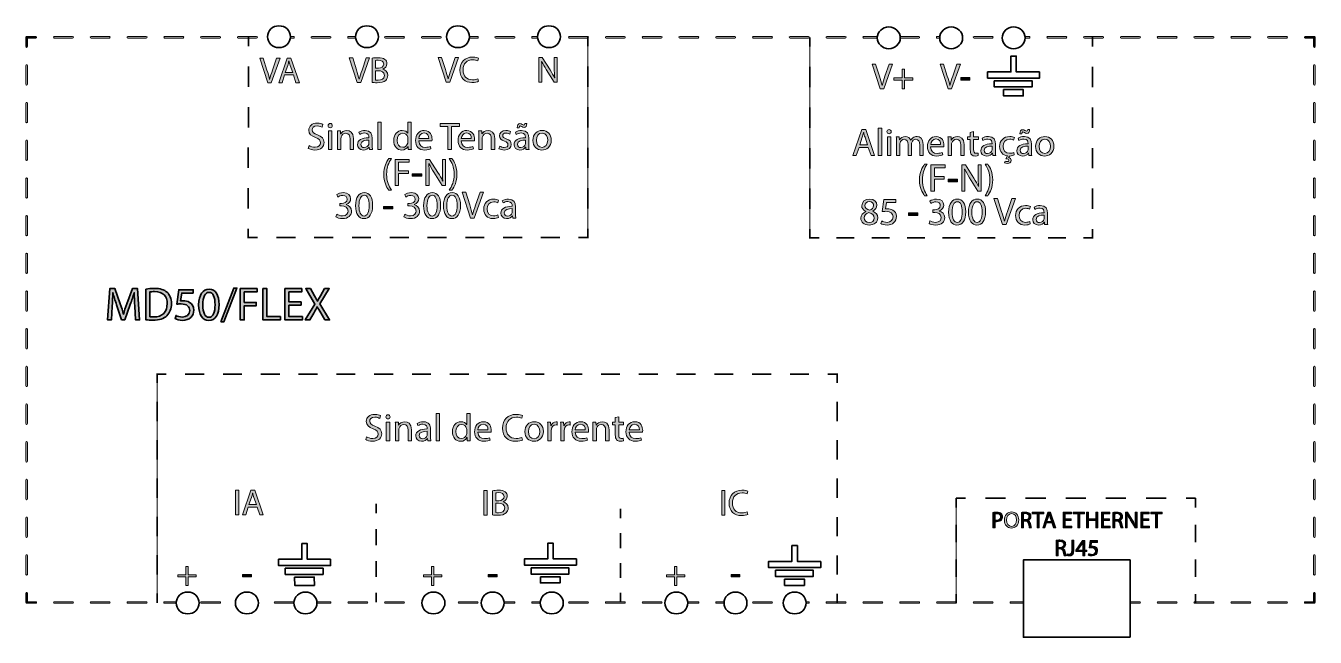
# Model space of a CAD drawing. Extents: x 544 to 1376, y -737 to -343.
import ezdxf

# ---------------------------------------------------------------- set-up
doc = ezdxf.new("R2010")
doc.units = 0
doc.header["$MEASUREMENT"] = 0
for name, pattern in [('AI-Linetype-0', [26.200575, 13.100287, -13.100287]), ('AI-Linetype-1', [22.760284, 11.380142, -11.380142]), ('AI-Linetype-10', [24.40851, 12.204255, -12.204255]), ('AI-Linetype-11', [24.767286, 12.383643, -12.383643]), ('AI-Linetype-12', [20.587856, 10.293928, -10.293928]), ('AI-Linetype-13', [19.281281, 9.64064, -9.64064]), ('AI-Linetype-2', [26.205462, 13.102731, -13.102731]), ('AI-Linetype-3', [26.200575, 13.100287, -13.100287]), ('AI-Linetype-4', [24.388718, 12.194359, -12.194359]), ('AI-Linetype-5', [26.205462, 13.102731, -13.102731]), ('AI-Linetype-6', [22.36447, 11.182235, -11.182235]), ('AI-Linetype-7', [25.908648, 12.954324, -12.954324]), ('AI-Linetype-8', [22.36447, 11.182235, -11.182235]), ('AI-Linetype-9', [24.762726, 12.381363, -12.381363])]:
    doc.linetypes.add(name, pattern=pattern)
doc.layers.add('OBJETOS', color=7, linetype='Continuous', lineweight=0)

# ---------------------------------------------------------------- blocks, each defined once
blk = doc.blocks.new('Block_2')
at = {"layer": 'OBJETOS', "true_color": 0x000000, "transparency": 33554687}
h = blk.add_hatch(color=18, dxfattribs=at)
h.dxf.hatch_style = 2
edge = h.paths.add_edge_path()
edge.add_spline(control_points=[(544.21, -356.51), (543.93, -356.51), (543.71, -356.29), (543.71, -356.01), (543.71, -356.01), (543.71, -350.01), (543.71, -350.01), (543.71, -349.73), (543.93, -349.51), (544.21, -349.51), (544.21, -349.51), (550.21, -349.51), (550.21, -349.51), (550.48, -349.51), (550.71, -349.73), (550.71, -350.01), (550.71, -350.29), (550.48, -350.51), (550.21, -350.51), (550.21, -350.51), (544.71, -350.51), (544.71, -350.51), (544.71, -350.51), (544.71, -356.01), (544.71, -356.01), (544.71, -356.29), (544.48, -356.51), (544.21, -356.51)], knot_values=[0, 0, 0, 0, 1, 1, 1, 2, 2, 2, 3, 3, 3, 4, 4, 4, 5, 5, 5, 6, 6, 6, 7, 7, 7, 8, 8, 8, 9, 9, 9, 9], degree=3, periodic=0)
h = blk.add_hatch(color=18, dxfattribs=at)
h.dxf.hatch_style = 2
edge = h.paths.add_edge_path()
edge.add_spline(control_points=[(573.96, -350.51), (573.96, -350.51), (562.09, -350.51), (562.09, -350.51), (561.81, -350.51), (561.59, -350.29), (561.59, -350.01), (561.59, -349.73), (561.81, -349.51), (562.09, -349.51), (562.09, -349.51), (573.96, -349.51), (573.96, -349.51), (574.24, -349.51), (574.46, -349.73), (574.46, -350.01), (574.46, -350.29), (574.24, -350.51), (573.96, -350.51)], knot_values=[0, 0, 0, 0, 1, 1, 1, 2, 2, 2, 3, 3, 3, 4, 4, 4, 5, 5, 5, 6, 6, 6, 6], degree=3, periodic=0)
edge = h.paths.add_edge_path()
edge.add_spline(control_points=[(597.72, -350.51), (597.72, -350.51), (585.84, -350.51), (585.84, -350.51), (585.57, -350.51), (585.34, -350.29), (585.34, -350.01), (585.34, -349.73), (585.57, -349.51), (585.84, -349.51), (585.84, -349.51), (597.72, -349.51), (597.72, -349.51), (598, -349.51), (598.22, -349.73), (598.22, -350.01), (598.22, -350.29), (598, -350.51), (597.72, -350.51)], knot_values=[0, 0, 0, 0, 1, 1, 1, 2, 2, 2, 3, 3, 3, 4, 4, 4, 5, 5, 5, 6, 6, 6, 6], degree=3, periodic=0)
edge = h.paths.add_edge_path()
edge.add_spline(control_points=[(621.48, -350.51), (621.48, -350.51), (609.6, -350.51), (609.6, -350.51), (609.32, -350.51), (609.1, -350.29), (609.1, -350.01), (609.1, -349.73), (609.32, -349.51), (609.6, -349.51), (609.6, -349.51), (621.48, -349.51), (621.48, -349.51), (621.75, -349.51), (621.98, -349.73), (621.98, -350.01), (621.98, -350.29), (621.75, -350.51), (621.48, -350.51)], knot_values=[0, 0, 0, 0, 1, 1, 1, 2, 2, 2, 3, 3, 3, 4, 4, 4, 5, 5, 5, 6, 6, 6, 6], degree=3, periodic=0)
edge = h.paths.add_edge_path()
edge.add_spline(control_points=[(645.23, -350.51), (645.23, -350.51), (633.35, -350.51), (633.35, -350.51), (633.08, -350.51), (632.85, -350.29), (632.85, -350.01), (632.85, -349.73), (633.08, -349.51), (633.35, -349.51), (633.35, -349.51), (645.23, -349.51), (645.23, -349.51), (645.51, -349.51), (645.73, -349.73), (645.73, -350.01), (645.73, -350.29), (645.51, -350.51), (645.23, -350.51)], knot_values=[0, 0, 0, 0, 1, 1, 1, 2, 2, 2, 3, 3, 3, 4, 4, 4, 5, 5, 5, 6, 6, 6, 6], degree=3, periodic=0)
edge = h.paths.add_edge_path()
edge.add_spline(control_points=[(668.99, -350.51), (668.99, -350.51), (657.11, -350.51), (657.11, -350.51), (656.83, -350.51), (656.61, -350.29), (656.61, -350.01), (656.61, -349.73), (656.83, -349.51), (657.11, -349.51), (657.11, -349.51), (668.99, -349.51), (668.99, -349.51), (669.26, -349.51), (669.49, -349.73), (669.49, -350.01), (669.49, -350.29), (669.26, -350.51), (668.99, -350.51)], knot_values=[0, 0, 0, 0, 1, 1, 1, 2, 2, 2, 3, 3, 3, 4, 4, 4, 5, 5, 5, 6, 6, 6, 6], degree=3, periodic=0)
edge = h.paths.add_edge_path()
edge.add_spline(control_points=[(692.74, -350.51), (692.74, -350.51), (680.87, -350.51), (680.87, -350.51), (680.59, -350.51), (680.37, -350.29), (680.37, -350.01), (680.37, -349.73), (680.59, -349.51), (680.87, -349.51), (680.87, -349.51), (692.74, -349.51), (692.74, -349.51), (693.02, -349.51), (693.24, -349.73), (693.24, -350.01), (693.24, -350.29), (693.02, -350.51), (692.74, -350.51)], knot_values=[0, 0, 0, 0, 1, 1, 1, 2, 2, 2, 3, 3, 3, 4, 4, 4, 5, 5, 5, 6, 6, 6, 6], degree=3, periodic=0)
edge = h.paths.add_edge_path()
edge.add_spline(control_points=[(716.91, -350.51), (716.91, -350.51), (714.67, -350.51), (714.67, -350.51), (714.62, -350.51), (714.57, -350.29), (714.57, -350.01), (714.57, -349.73), (714.62, -349.51), (714.67, -349.51), (714.67, -349.51), (716.91, -349.51), (716.91, -349.51), (716.96, -349.51), (717, -349.73), (717, -350.01), (717, -350.29), (716.96, -350.51), (716.91, -350.51)], knot_values=[0, 0, 0, 0, 1, 1, 1, 2, 2, 2, 3, 3, 3, 4, 4, 4, 5, 5, 5, 6, 6, 6, 6], degree=3, periodic=0)
edge = h.paths.add_edge_path()
edge.add_spline(control_points=[(740.26, -350.51), (740.26, -350.51), (728.38, -350.51), (728.38, -350.51), (728.1, -350.51), (727.88, -350.29), (727.88, -350.01), (727.88, -349.73), (728.1, -349.51), (728.38, -349.51), (728.38, -349.51), (740.26, -349.51), (740.26, -349.51), (740.53, -349.51), (740.76, -349.73), (740.76, -350.01), (740.76, -350.29), (740.53, -350.51), (740.26, -350.51)], knot_values=[0, 0, 0, 0, 1, 1, 1, 2, 2, 2, 3, 3, 3, 4, 4, 4, 5, 5, 5, 6, 6, 6, 6], degree=3, periodic=0)
edge = h.paths.add_edge_path()
edge.add_spline(control_points=[(756.38, -350.51), (756.38, -350.51), (751.83, -350.51), (751.83, -350.51), (751.72, -350.51), (751.63, -350.29), (751.63, -350.01), (751.63, -349.73), (751.72, -349.51), (751.83, -349.51), (751.83, -349.51), (756.38, -349.51), (756.38, -349.51), (756.49, -349.51), (756.57, -349.73), (756.57, -350.01), (756.57, -350.29), (756.49, -350.51), (756.38, -350.51)], knot_values=[0, 0, 0, 0, 1, 1, 1, 2, 2, 2, 3, 3, 3, 4, 4, 4, 5, 5, 5, 6, 6, 6, 6], degree=3, periodic=0)
edge = h.paths.add_edge_path()
edge.add_spline(control_points=[(787.77, -350.51), (787.77, -350.51), (775.89, -350.51), (775.89, -350.51), (775.61, -350.51), (775.39, -350.29), (775.39, -350.01), (775.39, -349.73), (775.61, -349.51), (775.89, -349.51), (775.89, -349.51), (787.77, -349.51), (787.77, -349.51), (788.04, -349.51), (788.27, -349.73), (788.27, -350.01), (788.27, -350.29), (788.04, -350.51), (787.77, -350.51)], knot_values=[0, 0, 0, 0, 1, 1, 1, 2, 2, 2, 3, 3, 3, 4, 4, 4, 5, 5, 5, 6, 6, 6, 6], degree=3, periodic=0)
edge = h.paths.add_edge_path()
edge.add_spline(control_points=[(811.52, -350.51), (811.52, -350.51), (799.65, -350.51), (799.65, -350.51), (799.37, -350.51), (799.15, -350.29), (799.15, -350.01), (799.15, -349.73), (799.37, -349.51), (799.65, -349.51), (799.65, -349.51), (811.52, -349.51), (811.52, -349.51), (811.8, -349.51), (812.02, -349.73), (812.02, -350.01), (812.02, -350.29), (811.8, -350.51), (811.52, -350.51)], knot_values=[0, 0, 0, 0, 1, 1, 1, 2, 2, 2, 3, 3, 3, 4, 4, 4, 5, 5, 5, 6, 6, 6, 6], degree=3, periodic=0)
edge = h.paths.add_edge_path()
edge.add_spline(control_points=[(835.56, -350.51), (835.56, -350.51), (830.39, -350.51), (830.39, -350.51), (830.27, -350.51), (830.17, -350.29), (830.17, -350.01), (830.17, -349.73), (830.27, -349.51), (830.39, -349.51), (830.39, -349.51), (835.56, -349.51), (835.56, -349.51), (835.68, -349.51), (835.78, -349.73), (835.78, -350.01), (835.78, -350.29), (835.68, -350.51), (835.56, -350.51)], knot_values=[0, 0, 0, 0, 1, 1, 1, 2, 2, 2, 3, 3, 3, 4, 4, 4, 5, 5, 5, 6, 6, 6, 6], degree=3, periodic=0)
edge = h.paths.add_edge_path()
edge.add_spline(control_points=[(859.04, -350.51), (859.04, -350.51), (847.16, -350.51), (847.16, -350.51), (846.88, -350.51), (846.66, -350.29), (846.66, -350.01), (846.66, -349.73), (846.88, -349.51), (847.16, -349.51), (847.16, -349.51), (859.04, -349.51), (859.04, -349.51), (859.31, -349.51), (859.54, -349.73), (859.54, -350.01), (859.54, -350.29), (859.31, -350.51), (859.04, -350.51)], knot_values=[0, 0, 0, 0, 1, 1, 1, 2, 2, 2, 3, 3, 3, 4, 4, 4, 5, 5, 5, 6, 6, 6, 6], degree=3, periodic=0)
edge = h.paths.add_edge_path()
edge.add_spline(control_points=[(873.98, -350.51), (873.98, -350.51), (870.56, -350.51), (870.56, -350.51), (870.48, -350.51), (870.42, -350.29), (870.42, -350.01), (870.42, -349.73), (870.48, -349.51), (870.56, -349.51), (870.56, -349.51), (873.98, -349.51), (873.98, -349.51), (874.05, -349.51), (874.12, -349.73), (874.12, -350.01), (874.12, -350.29), (874.05, -350.51), (873.98, -350.51)], knot_values=[0, 0, 0, 0, 1, 1, 1, 2, 2, 2, 3, 3, 3, 4, 4, 4, 5, 5, 5, 6, 6, 6, 6], degree=3, periodic=0)
edge = h.paths.add_edge_path()
edge.add_spline(control_points=[(906.55, -350.51), (906.55, -350.51), (894.67, -350.51), (894.67, -350.51), (894.4, -350.51), (894.17, -350.29), (894.17, -350.01), (894.17, -349.73), (894.4, -349.51), (894.67, -349.51), (894.67, -349.51), (906.55, -349.51), (906.55, -349.51), (906.83, -349.51), (907.05, -349.73), (907.05, -350.01), (907.05, -350.29), (906.83, -350.51), (906.55, -350.51)], knot_values=[0, 0, 0, 0, 1, 1, 1, 2, 2, 2, 3, 3, 3, 4, 4, 4, 5, 5, 5, 6, 6, 6, 6], degree=3, periodic=0)
edge = h.paths.add_edge_path()
edge.add_spline(control_points=[(930.31, -350.51), (930.31, -350.51), (918.43, -350.51), (918.43, -350.51), (918.15, -350.51), (917.93, -350.29), (917.93, -350.01), (917.93, -349.73), (918.15, -349.51), (918.43, -349.51), (918.43, -349.51), (930.31, -349.51), (930.31, -349.51), (930.58, -349.51), (930.81, -349.73), (930.81, -350.01), (930.81, -350.29), (930.58, -350.51), (930.31, -350.51)], knot_values=[0, 0, 0, 0, 1, 1, 1, 2, 2, 2, 3, 3, 3, 4, 4, 4, 5, 5, 5, 6, 6, 6, 6], degree=3, periodic=0)
edge = h.paths.add_edge_path()
edge.add_spline(control_points=[(954.06, -350.51), (954.06, -350.51), (942.18, -350.51), (942.18, -350.51), (941.91, -350.51), (941.68, -350.29), (941.68, -350.01), (941.68, -349.73), (941.91, -349.51), (942.18, -349.51), (942.18, -349.51), (954.06, -349.51), (954.06, -349.51), (954.34, -349.51), (954.56, -349.73), (954.56, -350.01), (954.56, -350.29), (954.34, -350.51), (954.06, -350.51)], knot_values=[0, 0, 0, 0, 1, 1, 1, 2, 2, 2, 3, 3, 3, 4, 4, 4, 5, 5, 5, 6, 6, 6, 6], degree=3, periodic=0)
edge = h.paths.add_edge_path()
edge.add_spline(control_points=[(977.82, -350.51), (977.82, -350.51), (965.94, -350.51), (965.94, -350.51), (965.66, -350.51), (965.44, -350.29), (965.44, -350.01), (965.44, -349.73), (965.66, -349.51), (965.94, -349.51), (965.94, -349.51), (977.82, -349.51), (977.82, -349.51), (978.09, -349.51), (978.32, -349.73), (978.32, -350.01), (978.32, -350.29), (978.09, -350.51), (977.82, -350.51)], knot_values=[0, 0, 0, 0, 1, 1, 1, 2, 2, 2, 3, 3, 3, 4, 4, 4, 5, 5, 5, 6, 6, 6, 6], degree=3, periodic=0)
edge = h.paths.add_edge_path()
edge.add_spline(control_points=[(1001.57, -350.51), (1001.57, -350.51), (989.7, -350.51), (989.7, -350.51), (989.42, -350.51), (989.2, -350.29), (989.2, -350.01), (989.2, -349.73), (989.42, -349.51), (989.7, -349.51), (989.7, -349.51), (1001.57, -349.51), (1001.57, -349.51), (1001.85, -349.51), (1002.07, -349.73), (1002.07, -350.01), (1002.07, -350.29), (1001.85, -350.51), (1001.57, -350.51)], knot_values=[0, 0, 0, 0, 1, 1, 1, 2, 2, 2, 3, 3, 3, 4, 4, 4, 5, 5, 5, 6, 6, 6, 6], degree=3, periodic=0)
edge = h.paths.add_edge_path()
edge.add_spline(control_points=[(1025.33, -350.51), (1025.33, -350.51), (1013.45, -350.51), (1013.45, -350.51), (1013.17, -350.51), (1012.95, -350.29), (1012.95, -350.01), (1012.95, -349.73), (1013.17, -349.51), (1013.45, -349.51), (1013.45, -349.51), (1025.33, -349.51), (1025.33, -349.51), (1025.61, -349.51), (1025.83, -349.73), (1025.83, -350.01), (1025.83, -350.29), (1025.61, -350.51), (1025.33, -350.51)], knot_values=[0, 0, 0, 0, 1, 1, 1, 2, 2, 2, 3, 3, 3, 4, 4, 4, 5, 5, 5, 6, 6, 6, 6], degree=3, periodic=0)
edge = h.paths.add_edge_path()
edge.add_spline(control_points=[(1049.09, -350.51), (1049.09, -350.51), (1037.21, -350.51), (1037.21, -350.51), (1036.93, -350.51), (1036.71, -350.29), (1036.71, -350.01), (1036.71, -349.73), (1036.93, -349.51), (1037.21, -349.51), (1037.21, -349.51), (1049.09, -349.51), (1049.09, -349.51), (1049.36, -349.51), (1049.59, -349.73), (1049.59, -350.01), (1049.59, -350.29), (1049.36, -350.51), (1049.09, -350.51)], knot_values=[0, 0, 0, 0, 1, 1, 1, 2, 2, 2, 3, 3, 3, 4, 4, 4, 5, 5, 5, 6, 6, 6, 6], degree=3, periodic=0)
edge = h.paths.add_edge_path()
edge.add_spline(control_points=[(1072.84, -350.51), (1072.84, -350.51), (1060.96, -350.51), (1060.96, -350.51), (1060.69, -350.51), (1060.46, -350.29), (1060.46, -350.01), (1060.46, -349.73), (1060.69, -349.51), (1060.96, -349.51), (1060.96, -349.51), (1072.84, -349.51), (1072.84, -349.51), (1073.12, -349.51), (1073.34, -349.73), (1073.34, -350.01), (1073.34, -350.29), (1073.12, -350.51), (1072.84, -350.51)], knot_values=[0, 0, 0, 0, 1, 1, 1, 2, 2, 2, 3, 3, 3, 4, 4, 4, 5, 5, 5, 6, 6, 6, 6], degree=3, periodic=0)
edge = h.paths.add_edge_path()
edge.add_spline(control_points=[(1093.31, -350.51), (1093.31, -350.51), (1084.59, -350.51), (1084.59, -350.51), (1084.38, -350.51), (1084.22, -350.29), (1084.22, -350.01), (1084.22, -349.73), (1084.38, -349.51), (1084.59, -349.51), (1084.59, -349.51), (1093.31, -349.51), (1093.31, -349.51), (1093.52, -349.51), (1093.68, -349.73), (1093.68, -350.01), (1093.68, -350.29), (1093.52, -350.51), (1093.31, -350.51)], knot_values=[0, 0, 0, 0, 1, 1, 1, 2, 2, 2, 3, 3, 3, 4, 4, 4, 5, 5, 5, 6, 6, 6, 6], degree=3, periodic=0)
edge = h.paths.add_edge_path()
edge.add_spline(control_points=[(1120.35, -350.51), (1120.35, -350.51), (1108.48, -350.51), (1108.48, -350.51), (1108.2, -350.51), (1107.98, -350.29), (1107.98, -350.01), (1107.98, -349.73), (1108.2, -349.51), (1108.48, -349.51), (1108.48, -349.51), (1120.35, -349.51), (1120.35, -349.51), (1120.63, -349.51), (1120.85, -349.73), (1120.85, -350.01), (1120.85, -350.29), (1120.63, -350.51), (1120.35, -350.51)], knot_values=[0, 0, 0, 0, 1, 1, 1, 2, 2, 2, 3, 3, 3, 4, 4, 4, 5, 5, 5, 6, 6, 6, 6], degree=3, periodic=0)
edge = h.paths.add_edge_path()
edge.add_spline(control_points=[(1133.84, -350.51), (1133.84, -350.51), (1131.82, -350.51), (1131.82, -350.51), (1131.77, -350.51), (1131.73, -350.29), (1131.73, -350.01), (1131.73, -349.73), (1131.77, -349.51), (1131.82, -349.51), (1131.82, -349.51), (1133.84, -349.51), (1133.84, -349.51), (1133.89, -349.51), (1133.92, -349.73), (1133.92, -350.01), (1133.92, -350.29), (1133.89, -350.51), (1133.84, -350.51)], knot_values=[0, 0, 0, 0, 1, 1, 1, 2, 2, 2, 3, 3, 3, 4, 4, 4, 5, 5, 5, 6, 6, 6, 6], degree=3, periodic=0)
edge = h.paths.add_edge_path()
edge.add_spline(control_points=[(1167.87, -350.51), (1167.87, -350.51), (1155.99, -350.51), (1155.99, -350.51), (1155.71, -350.51), (1155.49, -350.29), (1155.49, -350.01), (1155.49, -349.73), (1155.71, -349.51), (1155.99, -349.51), (1155.99, -349.51), (1167.87, -349.51), (1167.87, -349.51), (1168.14, -349.51), (1168.37, -349.73), (1168.37, -350.01), (1168.37, -350.29), (1168.14, -350.51), (1167.87, -350.51)], knot_values=[0, 0, 0, 0, 1, 1, 1, 2, 2, 2, 3, 3, 3, 4, 4, 4, 5, 5, 5, 6, 6, 6, 6], degree=3, periodic=0)
edge = h.paths.add_edge_path()
edge.add_spline(control_points=[(1192, -350.51), (1192, -350.51), (1189.07, -350.51), (1189.07, -350.51), (1189.01, -350.51), (1188.95, -350.29), (1188.95, -350.01), (1188.95, -349.73), (1189.01, -349.51), (1189.07, -349.51), (1189.07, -349.51), (1192, -349.51), (1192, -349.51), (1192.07, -349.51), (1192.12, -349.73), (1192.12, -350.01), (1192.12, -350.29), (1192.07, -350.51), (1192, -350.51)], knot_values=[0, 0, 0, 0, 1, 1, 1, 2, 2, 2, 3, 3, 3, 4, 4, 4, 5, 5, 5, 6, 6, 6, 6], degree=3, periodic=0)
edge = h.paths.add_edge_path()
edge.add_spline(control_points=[(1215.38, -350.51), (1215.38, -350.51), (1203.5, -350.51), (1203.5, -350.51), (1203.22, -350.51), (1203, -350.29), (1203, -350.01), (1203, -349.73), (1203.22, -349.51), (1203.5, -349.51), (1203.5, -349.51), (1215.38, -349.51), (1215.38, -349.51), (1215.66, -349.51), (1215.88, -349.73), (1215.88, -350.01), (1215.88, -350.29), (1215.66, -350.51), (1215.38, -350.51)], knot_values=[0, 0, 0, 0, 1, 1, 1, 2, 2, 2, 3, 3, 3, 4, 4, 4, 5, 5, 5, 6, 6, 6, 6], degree=3, periodic=0)
edge = h.paths.add_edge_path()
edge.add_spline(control_points=[(1239.13, -350.51), (1239.13, -350.51), (1227.26, -350.51), (1227.26, -350.51), (1226.98, -350.51), (1226.76, -350.29), (1226.76, -350.01), (1226.76, -349.73), (1226.98, -349.51), (1227.26, -349.51), (1227.26, -349.51), (1239.13, -349.51), (1239.13, -349.51), (1239.41, -349.51), (1239.63, -349.73), (1239.63, -350.01), (1239.63, -350.29), (1239.41, -350.51), (1239.13, -350.51)], knot_values=[0, 0, 0, 0, 1, 1, 1, 2, 2, 2, 3, 3, 3, 4, 4, 4, 5, 5, 5, 6, 6, 6, 6], degree=3, periodic=0)
edge = h.paths.add_edge_path()
edge.add_spline(control_points=[(1262.89, -350.51), (1262.89, -350.51), (1251.01, -350.51), (1251.01, -350.51), (1250.74, -350.51), (1250.51, -350.29), (1250.51, -350.01), (1250.51, -349.73), (1250.74, -349.51), (1251.01, -349.51), (1251.01, -349.51), (1262.89, -349.51), (1262.89, -349.51), (1263.17, -349.51), (1263.39, -349.73), (1263.39, -350.01), (1263.39, -350.29), (1263.17, -350.51), (1262.89, -350.51)], knot_values=[0, 0, 0, 0, 1, 1, 1, 2, 2, 2, 3, 3, 3, 4, 4, 4, 5, 5, 5, 6, 6, 6, 6], degree=3, periodic=0)
edge = h.paths.add_edge_path()
edge.add_spline(control_points=[(1286.65, -350.51), (1286.65, -350.51), (1274.77, -350.51), (1274.77, -350.51), (1274.49, -350.51), (1274.27, -350.29), (1274.27, -350.01), (1274.27, -349.73), (1274.49, -349.51), (1274.77, -349.51), (1274.77, -349.51), (1286.65, -349.51), (1286.65, -349.51), (1286.92, -349.51), (1287.15, -349.73), (1287.15, -350.01), (1287.15, -350.29), (1286.92, -350.51), (1286.65, -350.51)], knot_values=[0, 0, 0, 0, 1, 1, 1, 2, 2, 2, 3, 3, 3, 4, 4, 4, 5, 5, 5, 6, 6, 6, 6], degree=3, periodic=0)
edge = h.paths.add_edge_path()
edge.add_spline(control_points=[(1310.4, -350.51), (1310.4, -350.51), (1298.52, -350.51), (1298.52, -350.51), (1298.25, -350.51), (1298.02, -350.29), (1298.02, -350.01), (1298.02, -349.73), (1298.25, -349.51), (1298.52, -349.51), (1298.52, -349.51), (1310.4, -349.51), (1310.4, -349.51), (1310.68, -349.51), (1310.9, -349.73), (1310.9, -350.01), (1310.9, -350.29), (1310.68, -350.51), (1310.4, -350.51)], knot_values=[0, 0, 0, 0, 1, 1, 1, 2, 2, 2, 3, 3, 3, 4, 4, 4, 5, 5, 5, 6, 6, 6, 6], degree=3, periodic=0)
edge = h.paths.add_edge_path()
edge.add_spline(control_points=[(1334.16, -350.51), (1334.16, -350.51), (1322.28, -350.51), (1322.28, -350.51), (1322, -350.51), (1321.78, -350.29), (1321.78, -350.01), (1321.78, -349.73), (1322, -349.51), (1322.28, -349.51), (1322.28, -349.51), (1334.16, -349.51), (1334.16, -349.51), (1334.44, -349.51), (1334.66, -349.73), (1334.66, -350.01), (1334.66, -350.29), (1334.44, -350.51), (1334.16, -350.51)], knot_values=[0, 0, 0, 0, 1, 1, 1, 2, 2, 2, 3, 3, 3, 4, 4, 4, 5, 5, 5, 6, 6, 6, 6], degree=3, periodic=0)
edge = h.paths.add_edge_path()
edge.add_spline(control_points=[(1357.92, -350.51), (1357.92, -350.51), (1346.04, -350.51), (1346.04, -350.51), (1345.76, -350.51), (1345.54, -350.29), (1345.54, -350.01), (1345.54, -349.73), (1345.76, -349.51), (1346.04, -349.51), (1346.04, -349.51), (1357.92, -349.51), (1357.92, -349.51), (1358.19, -349.51), (1358.42, -349.73), (1358.42, -350.01), (1358.42, -350.29), (1358.19, -350.51), (1357.92, -350.51)], knot_values=[0, 0, 0, 0, 1, 1, 1, 2, 2, 2, 3, 3, 3, 4, 4, 4, 5, 5, 5, 6, 6, 6, 6], degree=3, periodic=0)
h = blk.add_hatch(color=18, dxfattribs=at)
h.dxf.hatch_style = 2
edge = h.paths.add_edge_path()
edge.add_spline(control_points=[(1375.79, -356.51), (1375.52, -356.51), (1375.29, -356.29), (1375.29, -356.01), (1375.29, -356.01), (1375.29, -350.51), (1375.29, -350.51), (1375.29, -350.51), (1369.79, -350.51), (1369.79, -350.51), (1369.52, -350.51), (1369.29, -350.29), (1369.29, -350.01), (1369.29, -349.73), (1369.52, -349.51), (1369.79, -349.51), (1369.79, -349.51), (1375.79, -349.51), (1375.79, -349.51), (1376.07, -349.51), (1376.29, -349.73), (1376.29, -350.01), (1376.29, -350.01), (1376.29, -356.01), (1376.29, -356.01), (1376.29, -356.29), (1376.07, -356.51), (1375.79, -356.51)], knot_values=[0, 0, 0, 0, 1, 1, 1, 2, 2, 2, 3, 3, 3, 4, 4, 4, 5, 5, 5, 6, 6, 6, 7, 7, 7, 8, 8, 8, 9, 9, 9, 9], degree=3, periodic=0)
h = blk.add_hatch(color=18, dxfattribs=at)
h.dxf.hatch_style = 2
edge = h.paths.add_edge_path()
edge.add_spline(control_points=[(544.21, -380.85), (543.93, -380.85), (543.71, -380.63), (543.71, -380.35), (543.71, -380.35), (543.71, -368.18), (543.71, -368.18), (543.71, -367.91), (543.93, -367.68), (544.21, -367.68), (544.48, -367.68), (544.71, -367.91), (544.71, -368.18), (544.71, -368.18), (544.71, -380.35), (544.71, -380.35), (544.71, -380.63), (544.48, -380.85), (544.21, -380.85)], knot_values=[0, 0, 0, 0, 1, 1, 1, 2, 2, 2, 3, 3, 3, 4, 4, 4, 5, 5, 5, 6, 6, 6, 6], degree=3, periodic=0)
edge = h.paths.add_edge_path()
edge.add_spline(control_points=[(544.21, -405.2), (543.93, -405.2), (543.71, -404.98), (543.71, -404.7), (543.71, -404.7), (543.71, -392.53), (543.71, -392.53), (543.71, -392.25), (543.93, -392.03), (544.21, -392.03), (544.48, -392.03), (544.71, -392.25), (544.71, -392.53), (544.71, -392.53), (544.71, -404.7), (544.71, -404.7), (544.71, -404.98), (544.48, -405.2), (544.21, -405.2)], knot_values=[0, 0, 0, 0, 1, 1, 1, 2, 2, 2, 3, 3, 3, 4, 4, 4, 5, 5, 5, 6, 6, 6, 6], degree=3, periodic=0)
edge = h.paths.add_edge_path()
edge.add_spline(control_points=[(544.21, -429.54), (543.93, -429.54), (543.71, -429.32), (543.71, -429.04), (543.71, -429.04), (543.71, -416.87), (543.71, -416.87), (543.71, -416.6), (543.93, -416.37), (544.21, -416.37), (544.48, -416.37), (544.71, -416.6), (544.71, -416.87), (544.71, -416.87), (544.71, -429.04), (544.71, -429.04), (544.71, -429.32), (544.48, -429.54), (544.21, -429.54)], knot_values=[0, 0, 0, 0, 1, 1, 1, 2, 2, 2, 3, 3, 3, 4, 4, 4, 5, 5, 5, 6, 6, 6, 6], degree=3, periodic=0)
edge = h.paths.add_edge_path()
edge.add_spline(control_points=[(544.21, -453.89), (543.93, -453.89), (543.71, -453.67), (543.71, -453.39), (543.71, -453.39), (543.71, -441.22), (543.71, -441.22), (543.71, -440.94), (543.93, -440.72), (544.21, -440.72), (544.48, -440.72), (544.71, -440.94), (544.71, -441.22), (544.71, -441.22), (544.71, -453.39), (544.71, -453.39), (544.71, -453.67), (544.48, -453.89), (544.21, -453.89)], knot_values=[0, 0, 0, 0, 1, 1, 1, 2, 2, 2, 3, 3, 3, 4, 4, 4, 5, 5, 5, 6, 6, 6, 6], degree=3, periodic=0)
edge = h.paths.add_edge_path()
edge.add_spline(control_points=[(544.21, -478.23), (543.93, -478.23), (543.71, -478.01), (543.71, -477.73), (543.71, -477.73), (543.71, -465.56), (543.71, -465.56), (543.71, -465.28), (543.93, -465.06), (544.21, -465.06), (544.48, -465.06), (544.71, -465.28), (544.71, -465.56), (544.71, -465.56), (544.71, -477.73), (544.71, -477.73), (544.71, -478.01), (544.48, -478.23), (544.21, -478.23)], knot_values=[0, 0, 0, 0, 1, 1, 1, 2, 2, 2, 3, 3, 3, 4, 4, 4, 5, 5, 5, 6, 6, 6, 6], degree=3, periodic=0)
edge = h.paths.add_edge_path()
edge.add_spline(control_points=[(544.21, -502.58), (543.93, -502.58), (543.71, -502.35), (543.71, -502.08), (543.71, -502.08), (543.71, -489.91), (543.71, -489.91), (543.71, -489.63), (543.93, -489.41), (544.21, -489.41), (544.48, -489.41), (544.71, -489.63), (544.71, -489.91), (544.71, -489.91), (544.71, -502.08), (544.71, -502.08), (544.71, -502.35), (544.48, -502.58), (544.21, -502.58)], knot_values=[0, 0, 0, 0, 1, 1, 1, 2, 2, 2, 3, 3, 3, 4, 4, 4, 5, 5, 5, 6, 6, 6, 6], degree=3, periodic=0)
edge = h.paths.add_edge_path()
edge.add_spline(control_points=[(544.21, -526.92), (543.93, -526.92), (543.71, -526.7), (543.71, -526.42), (543.71, -526.42), (543.71, -514.25), (543.71, -514.25), (543.71, -513.97), (543.93, -513.75), (544.21, -513.75), (544.48, -513.75), (544.71, -513.97), (544.71, -514.25), (544.71, -514.25), (544.71, -526.42), (544.71, -526.42), (544.71, -526.7), (544.48, -526.92), (544.21, -526.92)], knot_values=[0, 0, 0, 0, 1, 1, 1, 2, 2, 2, 3, 3, 3, 4, 4, 4, 5, 5, 5, 6, 6, 6, 6], degree=3, periodic=0)
edge = h.paths.add_edge_path()
edge.add_spline(control_points=[(544.21, -551.27), (543.93, -551.27), (543.71, -551.04), (543.71, -550.77), (543.71, -550.77), (543.71, -538.6), (543.71, -538.6), (543.71, -538.32), (543.93, -538.1), (544.21, -538.1), (544.48, -538.1), (544.71, -538.32), (544.71, -538.6), (544.71, -538.6), (544.71, -550.77), (544.71, -550.77), (544.71, -551.04), (544.48, -551.27), (544.21, -551.27)], knot_values=[0, 0, 0, 0, 1, 1, 1, 2, 2, 2, 3, 3, 3, 4, 4, 4, 5, 5, 5, 6, 6, 6, 6], degree=3, periodic=0)
edge = h.paths.add_edge_path()
edge.add_spline(control_points=[(544.21, -575.61), (543.93, -575.61), (543.71, -575.39), (543.71, -575.11), (543.71, -575.11), (543.71, -562.94), (543.71, -562.94), (543.71, -562.66), (543.93, -562.44), (544.21, -562.44), (544.48, -562.44), (544.71, -562.66), (544.71, -562.94), (544.71, -562.94), (544.71, -575.11), (544.71, -575.11), (544.71, -575.39), (544.48, -575.61), (544.21, -575.61)], knot_values=[0, 0, 0, 0, 1, 1, 1, 2, 2, 2, 3, 3, 3, 4, 4, 4, 5, 5, 5, 6, 6, 6, 6], degree=3, periodic=0)
edge = h.paths.add_edge_path()
edge.add_spline(control_points=[(544.21, -599.96), (543.93, -599.96), (543.71, -599.73), (543.71, -599.46), (543.71, -599.46), (543.71, -587.29), (543.71, -587.29), (543.71, -587.01), (543.93, -586.79), (544.21, -586.79), (544.48, -586.79), (544.71, -587.01), (544.71, -587.29), (544.71, -587.29), (544.71, -599.46), (544.71, -599.46), (544.71, -599.73), (544.48, -599.96), (544.21, -599.96)], knot_values=[0, 0, 0, 0, 1, 1, 1, 2, 2, 2, 3, 3, 3, 4, 4, 4, 5, 5, 5, 6, 6, 6, 6], degree=3, periodic=0)
edge = h.paths.add_edge_path()
edge.add_spline(control_points=[(544.21, -624.3), (543.93, -624.3), (543.71, -624.08), (543.71, -623.8), (543.71, -623.8), (543.71, -611.63), (543.71, -611.63), (543.71, -611.35), (543.93, -611.13), (544.21, -611.13), (544.48, -611.13), (544.71, -611.35), (544.71, -611.63), (544.71, -611.63), (544.71, -623.8), (544.71, -623.8), (544.71, -624.08), (544.48, -624.3), (544.21, -624.3)], knot_values=[0, 0, 0, 0, 1, 1, 1, 2, 2, 2, 3, 3, 3, 4, 4, 4, 5, 5, 5, 6, 6, 6, 6], degree=3, periodic=0)
edge = h.paths.add_edge_path()
edge.add_spline(control_points=[(544.21, -648.65), (543.93, -648.65), (543.71, -648.42), (543.71, -648.15), (543.71, -648.15), (543.71, -635.97), (543.71, -635.97), (543.71, -635.7), (543.93, -635.47), (544.21, -635.47), (544.48, -635.47), (544.71, -635.7), (544.71, -635.97), (544.71, -635.97), (544.71, -648.15), (544.71, -648.15), (544.71, -648.42), (544.48, -648.65), (544.21, -648.65)], knot_values=[0, 0, 0, 0, 1, 1, 1, 2, 2, 2, 3, 3, 3, 4, 4, 4, 5, 5, 5, 6, 6, 6, 6], degree=3, periodic=0)
edge = h.paths.add_edge_path()
edge.add_spline(control_points=[(544.21, -672.99), (543.93, -672.99), (543.71, -672.77), (543.71, -672.49), (543.71, -672.49), (543.71, -660.32), (543.71, -660.32), (543.71, -660.04), (543.93, -659.82), (544.21, -659.82), (544.48, -659.82), (544.71, -660.04), (544.71, -660.32), (544.71, -660.32), (544.71, -672.49), (544.71, -672.49), (544.71, -672.77), (544.48, -672.99), (544.21, -672.99)], knot_values=[0, 0, 0, 0, 1, 1, 1, 2, 2, 2, 3, 3, 3, 4, 4, 4, 5, 5, 5, 6, 6, 6, 6], degree=3, periodic=0)
edge = h.paths.add_edge_path()
edge.add_spline(control_points=[(544.21, -697.34), (543.93, -697.34), (543.71, -697.11), (543.71, -696.84), (543.71, -696.84), (543.71, -684.66), (543.71, -684.66), (543.71, -684.39), (543.93, -684.16), (544.21, -684.16), (544.48, -684.16), (544.71, -684.39), (544.71, -684.66), (544.71, -684.66), (544.71, -696.84), (544.71, -696.84), (544.71, -697.11), (544.48, -697.34), (544.21, -697.34)], knot_values=[0, 0, 0, 0, 1, 1, 1, 2, 2, 2, 3, 3, 3, 4, 4, 4, 5, 5, 5, 6, 6, 6, 6], degree=3, periodic=0)
h = blk.add_hatch(color=18, dxfattribs=at)
h.dxf.hatch_style = 2
edge = h.paths.add_edge_path()
edge.add_spline(control_points=[(1375.79, -380.85), (1375.52, -380.85), (1375.29, -380.63), (1375.29, -380.35), (1375.29, -380.35), (1375.29, -368.18), (1375.29, -368.18), (1375.29, -367.91), (1375.52, -367.68), (1375.79, -367.68), (1376.07, -367.68), (1376.29, -367.91), (1376.29, -368.18), (1376.29, -368.18), (1376.29, -380.35), (1376.29, -380.35), (1376.29, -380.63), (1376.07, -380.85), (1375.79, -380.85)], knot_values=[0, 0, 0, 0, 1, 1, 1, 2, 2, 2, 3, 3, 3, 4, 4, 4, 5, 5, 5, 6, 6, 6, 6], degree=3, periodic=0)
edge = h.paths.add_edge_path()
edge.add_spline(control_points=[(1375.79, -405.2), (1375.52, -405.2), (1375.29, -404.98), (1375.29, -404.7), (1375.29, -404.7), (1375.29, -392.53), (1375.29, -392.53), (1375.29, -392.25), (1375.52, -392.03), (1375.79, -392.03), (1376.07, -392.03), (1376.29, -392.25), (1376.29, -392.53), (1376.29, -392.53), (1376.29, -404.7), (1376.29, -404.7), (1376.29, -404.98), (1376.07, -405.2), (1375.79, -405.2)], knot_values=[0, 0, 0, 0, 1, 1, 1, 2, 2, 2, 3, 3, 3, 4, 4, 4, 5, 5, 5, 6, 6, 6, 6], degree=3, periodic=0)
edge = h.paths.add_edge_path()
edge.add_spline(control_points=[(1375.79, -429.54), (1375.52, -429.54), (1375.29, -429.32), (1375.29, -429.04), (1375.29, -429.04), (1375.29, -416.87), (1375.29, -416.87), (1375.29, -416.59), (1375.52, -416.37), (1375.79, -416.37), (1376.07, -416.37), (1376.29, -416.59), (1376.29, -416.87), (1376.29, -416.87), (1376.29, -429.04), (1376.29, -429.04), (1376.29, -429.32), (1376.07, -429.54), (1375.79, -429.54)], knot_values=[0, 0, 0, 0, 1, 1, 1, 2, 2, 2, 3, 3, 3, 4, 4, 4, 5, 5, 5, 6, 6, 6, 6], degree=3, periodic=0)
edge = h.paths.add_edge_path()
edge.add_spline(control_points=[(1375.79, -453.89), (1375.52, -453.89), (1375.29, -453.67), (1375.29, -453.39), (1375.29, -453.39), (1375.29, -441.22), (1375.29, -441.22), (1375.29, -440.94), (1375.52, -440.72), (1375.79, -440.72), (1376.07, -440.72), (1376.29, -440.94), (1376.29, -441.22), (1376.29, -441.22), (1376.29, -453.39), (1376.29, -453.39), (1376.29, -453.67), (1376.07, -453.89), (1375.79, -453.89)], knot_values=[0, 0, 0, 0, 1, 1, 1, 2, 2, 2, 3, 3, 3, 4, 4, 4, 5, 5, 5, 6, 6, 6, 6], degree=3, periodic=0)
edge = h.paths.add_edge_path()
edge.add_spline(control_points=[(1375.79, -478.23), (1375.52, -478.23), (1375.29, -478.01), (1375.29, -477.73), (1375.29, -477.73), (1375.29, -465.56), (1375.29, -465.56), (1375.29, -465.28), (1375.52, -465.06), (1375.79, -465.06), (1376.07, -465.06), (1376.29, -465.28), (1376.29, -465.56), (1376.29, -465.56), (1376.29, -477.73), (1376.29, -477.73), (1376.29, -478.01), (1376.07, -478.23), (1375.79, -478.23)], knot_values=[0, 0, 0, 0, 1, 1, 1, 2, 2, 2, 3, 3, 3, 4, 4, 4, 5, 5, 5, 6, 6, 6, 6], degree=3, periodic=0)
edge = h.paths.add_edge_path()
edge.add_spline(control_points=[(1375.79, -502.58), (1375.52, -502.58), (1375.29, -502.35), (1375.29, -502.08), (1375.29, -502.08), (1375.29, -489.91), (1375.29, -489.91), (1375.29, -489.63), (1375.52, -489.41), (1375.79, -489.41), (1376.07, -489.41), (1376.29, -489.63), (1376.29, -489.91), (1376.29, -489.91), (1376.29, -502.08), (1376.29, -502.08), (1376.29, -502.35), (1376.07, -502.58), (1375.79, -502.58)], knot_values=[0, 0, 0, 0, 1, 1, 1, 2, 2, 2, 3, 3, 3, 4, 4, 4, 5, 5, 5, 6, 6, 6, 6], degree=3, periodic=0)
edge = h.paths.add_edge_path()
edge.add_spline(control_points=[(1375.79, -526.92), (1375.52, -526.92), (1375.29, -526.7), (1375.29, -526.42), (1375.29, -526.42), (1375.29, -514.25), (1375.29, -514.25), (1375.29, -513.97), (1375.52, -513.75), (1375.79, -513.75), (1376.07, -513.75), (1376.29, -513.97), (1376.29, -514.25), (1376.29, -514.25), (1376.29, -526.42), (1376.29, -526.42), (1376.29, -526.7), (1376.07, -526.92), (1375.79, -526.92)], knot_values=[0, 0, 0, 0, 1, 1, 1, 2, 2, 2, 3, 3, 3, 4, 4, 4, 5, 5, 5, 6, 6, 6, 6], degree=3, periodic=0)
edge = h.paths.add_edge_path()
edge.add_spline(control_points=[(1375.79, -551.27), (1375.52, -551.27), (1375.29, -551.04), (1375.29, -550.77), (1375.29, -550.77), (1375.29, -538.6), (1375.29, -538.6), (1375.29, -538.32), (1375.52, -538.1), (1375.79, -538.1), (1376.07, -538.1), (1376.29, -538.32), (1376.29, -538.6), (1376.29, -538.6), (1376.29, -550.77), (1376.29, -550.77), (1376.29, -551.04), (1376.07, -551.27), (1375.79, -551.27)], knot_values=[0, 0, 0, 0, 1, 1, 1, 2, 2, 2, 3, 3, 3, 4, 4, 4, 5, 5, 5, 6, 6, 6, 6], degree=3, periodic=0)
edge = h.paths.add_edge_path()
edge.add_spline(control_points=[(1375.79, -575.61), (1375.52, -575.61), (1375.29, -575.39), (1375.29, -575.11), (1375.29, -575.11), (1375.29, -562.94), (1375.29, -562.94), (1375.29, -562.66), (1375.52, -562.44), (1375.79, -562.44), (1376.07, -562.44), (1376.29, -562.66), (1376.29, -562.94), (1376.29, -562.94), (1376.29, -575.11), (1376.29, -575.11), (1376.29, -575.39), (1376.07, -575.61), (1375.79, -575.61)], knot_values=[0, 0, 0, 0, 1, 1, 1, 2, 2, 2, 3, 3, 3, 4, 4, 4, 5, 5, 5, 6, 6, 6, 6], degree=3, periodic=0)
edge = h.paths.add_edge_path()
edge.add_spline(control_points=[(1375.79, -599.96), (1375.52, -599.96), (1375.29, -599.73), (1375.29, -599.46), (1375.29, -599.46), (1375.29, -587.29), (1375.29, -587.29), (1375.29, -587.01), (1375.52, -586.79), (1375.79, -586.79), (1376.07, -586.79), (1376.29, -587.01), (1376.29, -587.29), (1376.29, -587.29), (1376.29, -599.46), (1376.29, -599.46), (1376.29, -599.73), (1376.07, -599.96), (1375.79, -599.96)], knot_values=[0, 0, 0, 0, 1, 1, 1, 2, 2, 2, 3, 3, 3, 4, 4, 4, 5, 5, 5, 6, 6, 6, 6], degree=3, periodic=0)
edge = h.paths.add_edge_path()
edge.add_spline(control_points=[(1375.79, -624.3), (1375.52, -624.3), (1375.29, -624.08), (1375.29, -623.8), (1375.29, -623.8), (1375.29, -611.63), (1375.29, -611.63), (1375.29, -611.35), (1375.52, -611.13), (1375.79, -611.13), (1376.07, -611.13), (1376.29, -611.35), (1376.29, -611.63), (1376.29, -611.63), (1376.29, -623.8), (1376.29, -623.8), (1376.29, -624.08), (1376.07, -624.3), (1375.79, -624.3)], knot_values=[0, 0, 0, 0, 1, 1, 1, 2, 2, 2, 3, 3, 3, 4, 4, 4, 5, 5, 5, 6, 6, 6, 6], degree=3, periodic=0)
edge = h.paths.add_edge_path()
edge.add_spline(control_points=[(1375.79, -648.65), (1375.52, -648.65), (1375.29, -648.42), (1375.29, -648.15), (1375.29, -648.15), (1375.29, -635.97), (1375.29, -635.97), (1375.29, -635.7), (1375.52, -635.47), (1375.79, -635.47), (1376.07, -635.47), (1376.29, -635.7), (1376.29, -635.97), (1376.29, -635.97), (1376.29, -648.15), (1376.29, -648.15), (1376.29, -648.42), (1376.07, -648.65), (1375.79, -648.65)], knot_values=[0, 0, 0, 0, 1, 1, 1, 2, 2, 2, 3, 3, 3, 4, 4, 4, 5, 5, 5, 6, 6, 6, 6], degree=3, periodic=0)
edge = h.paths.add_edge_path()
edge.add_spline(control_points=[(1375.79, -672.99), (1375.52, -672.99), (1375.29, -672.77), (1375.29, -672.49), (1375.29, -672.49), (1375.29, -660.32), (1375.29, -660.32), (1375.29, -660.04), (1375.52, -659.82), (1375.79, -659.82), (1376.07, -659.82), (1376.29, -660.04), (1376.29, -660.32), (1376.29, -660.32), (1376.29, -672.49), (1376.29, -672.49), (1376.29, -672.77), (1376.07, -672.99), (1375.79, -672.99)], knot_values=[0, 0, 0, 0, 1, 1, 1, 2, 2, 2, 3, 3, 3, 4, 4, 4, 5, 5, 5, 6, 6, 6, 6], degree=3, periodic=0)
edge = h.paths.add_edge_path()
edge.add_spline(control_points=[(1375.79, -697.34), (1375.52, -697.34), (1375.29, -697.11), (1375.29, -696.84), (1375.29, -696.84), (1375.29, -684.66), (1375.29, -684.66), (1375.29, -684.39), (1375.52, -684.16), (1375.79, -684.16), (1376.07, -684.16), (1376.29, -684.39), (1376.29, -684.66), (1376.29, -684.66), (1376.29, -696.84), (1376.29, -696.84), (1376.29, -697.11), (1376.07, -697.34), (1375.79, -697.34)], knot_values=[0, 0, 0, 0, 1, 1, 1, 2, 2, 2, 3, 3, 3, 4, 4, 4, 5, 5, 5, 6, 6, 6, 6], degree=3, periodic=0)
h = blk.add_hatch(color=18, dxfattribs=at)
h.dxf.hatch_style = 2
edge = h.paths.add_edge_path()
edge.add_spline(control_points=[(550.21, -715.51), (550.21, -715.51), (544.21, -715.51), (544.21, -715.51), (543.93, -715.51), (543.71, -715.29), (543.71, -715.01), (543.71, -715.01), (543.71, -709.01), (543.71, -709.01), (543.71, -708.73), (543.93, -708.51), (544.21, -708.51), (544.48, -708.51), (544.71, -708.73), (544.71, -709.01), (544.71, -709.01), (544.71, -714.51), (544.71, -714.51), (544.71, -714.51), (550.21, -714.51), (550.21, -714.51), (550.48, -714.51), (550.71, -714.73), (550.71, -715.01), (550.71, -715.29), (550.48, -715.51), (550.21, -715.51)], knot_values=[0, 0, 0, 0, 1, 1, 1, 2, 2, 2, 3, 3, 3, 4, 4, 4, 5, 5, 5, 6, 6, 6, 7, 7, 7, 8, 8, 8, 9, 9, 9, 9], degree=3, periodic=0)
h = blk.add_hatch(color=18, dxfattribs=at)
h.dxf.hatch_style = 2
edge = h.paths.add_edge_path()
edge.add_spline(control_points=[(573.96, -715.51), (573.96, -715.51), (562.08, -715.51), (562.08, -715.51), (561.81, -715.51), (561.58, -715.29), (561.58, -715.01), (561.58, -714.73), (561.81, -714.51), (562.08, -714.51), (562.08, -714.51), (573.96, -714.51), (573.96, -714.51), (574.24, -714.51), (574.46, -714.73), (574.46, -715.01), (574.46, -715.29), (574.24, -715.51), (573.96, -715.51)], knot_values=[0, 0, 0, 0, 1, 1, 1, 2, 2, 2, 3, 3, 3, 4, 4, 4, 5, 5, 5, 6, 6, 6, 6], degree=3, periodic=0)
edge = h.paths.add_edge_path()
edge.add_spline(control_points=[(597.72, -715.51), (597.72, -715.51), (585.84, -715.51), (585.84, -715.51), (585.56, -715.51), (585.34, -715.29), (585.34, -715.01), (585.34, -714.73), (585.56, -714.51), (585.84, -714.51), (585.84, -714.51), (597.72, -714.51), (597.72, -714.51), (598, -714.51), (598.22, -714.73), (598.22, -715.01), (598.22, -715.29), (598, -715.51), (597.72, -715.51)], knot_values=[0, 0, 0, 0, 1, 1, 1, 2, 2, 2, 3, 3, 3, 4, 4, 4, 5, 5, 5, 6, 6, 6, 6], degree=3, periodic=0)
edge = h.paths.add_edge_path()
edge.add_spline(control_points=[(621.48, -715.51), (621.48, -715.51), (609.6, -715.51), (609.6, -715.51), (609.32, -715.51), (609.1, -715.29), (609.1, -715.01), (609.1, -714.73), (609.32, -714.51), (609.6, -714.51), (609.6, -714.51), (621.48, -714.51), (621.48, -714.51), (621.75, -714.51), (621.98, -714.73), (621.98, -715.01), (621.98, -715.29), (621.75, -715.51), (621.48, -715.51)], knot_values=[0, 0, 0, 0, 1, 1, 1, 2, 2, 2, 3, 3, 3, 4, 4, 4, 5, 5, 5, 6, 6, 6, 6], degree=3, periodic=0)
edge = h.paths.add_edge_path()
edge.add_spline(control_points=[(640.56, -715.51), (640.56, -715.51), (633.16, -715.51), (633.16, -715.51), (632.99, -715.51), (632.85, -715.29), (632.85, -715.01), (632.85, -714.73), (632.99, -714.51), (633.16, -714.51), (633.16, -714.51), (640.56, -714.51), (640.56, -714.51), (640.73, -714.51), (640.87, -714.73), (640.87, -715.01), (640.87, -715.29), (640.73, -715.51), (640.56, -715.51)], knot_values=[0, 0, 0, 0, 1, 1, 1, 2, 2, 2, 3, 3, 3, 4, 4, 4, 5, 5, 5, 6, 6, 6, 6], degree=3, periodic=0)
edge = h.paths.add_edge_path()
edge.add_spline(control_points=[(668.99, -715.51), (668.99, -715.51), (657.11, -715.51), (657.11, -715.51), (656.83, -715.51), (656.61, -715.29), (656.61, -715.01), (656.61, -714.73), (656.83, -714.51), (657.11, -714.51), (657.11, -714.51), (668.99, -714.51), (668.99, -714.51), (669.26, -714.51), (669.49, -714.73), (669.49, -715.01), (669.49, -715.29), (669.26, -715.51), (668.99, -715.51)], knot_values=[0, 0, 0, 0, 1, 1, 1, 2, 2, 2, 3, 3, 3, 4, 4, 4, 5, 5, 5, 6, 6, 6, 6], degree=3, periodic=0)
edge = h.paths.add_edge_path()
edge.add_spline(control_points=[(716.5, -715.51), (716.5, -715.51), (704.62, -715.51), (704.62, -715.51), (704.35, -715.51), (704.12, -715.29), (704.12, -715.01), (704.12, -714.73), (704.35, -714.51), (704.62, -714.51), (704.62, -714.51), (716.5, -714.51), (716.5, -714.51), (716.78, -714.51), (717, -714.73), (717, -715.01), (717, -715.29), (716.78, -715.51), (716.5, -715.51)], knot_values=[0, 0, 0, 0, 1, 1, 1, 2, 2, 2, 3, 3, 3, 4, 4, 4, 5, 5, 5, 6, 6, 6, 6], degree=3, periodic=0)
edge = h.paths.add_edge_path()
edge.add_spline(control_points=[(740.4, -715.51), (740.4, -715.51), (732.07, -715.51), (732.07, -715.51), (731.88, -715.51), (731.72, -715.29), (731.72, -715.01), (731.72, -714.73), (731.88, -714.51), (732.07, -714.51), (732.07, -714.51), (740.4, -714.51), (740.4, -714.51), (740.6, -714.51), (740.76, -714.73), (740.76, -715.01), (740.76, -715.29), (740.6, -715.51), (740.4, -715.51)], knot_values=[0, 0, 0, 0, 1, 1, 1, 2, 2, 2, 3, 3, 3, 4, 4, 4, 5, 5, 5, 6, 6, 6, 6], degree=3, periodic=0)
edge = h.paths.add_edge_path()
edge.add_spline(control_points=[(764.01, -715.51), (764.01, -715.51), (752.13, -715.51), (752.13, -715.51), (751.86, -715.51), (751.63, -715.29), (751.63, -715.01), (751.63, -714.73), (751.86, -714.51), (752.13, -714.51), (752.13, -714.51), (764.01, -714.51), (764.01, -714.51), (764.29, -714.51), (764.51, -714.73), (764.51, -715.01), (764.51, -715.29), (764.29, -715.51), (764.01, -715.51)], knot_values=[0, 0, 0, 0, 1, 1, 1, 2, 2, 2, 3, 3, 3, 4, 4, 4, 5, 5, 5, 6, 6, 6, 6], degree=3, periodic=0)
edge = h.paths.add_edge_path()
edge.add_spline(control_points=[(787.77, -715.51), (787.77, -715.51), (775.89, -715.51), (775.89, -715.51), (775.61, -715.51), (775.39, -715.29), (775.39, -715.01), (775.39, -714.73), (775.61, -714.51), (775.89, -714.51), (775.89, -714.51), (787.77, -714.51), (787.77, -714.51), (788.04, -714.51), (788.27, -714.73), (788.27, -715.01), (788.27, -715.29), (788.04, -715.51), (787.77, -715.51)], knot_values=[0, 0, 0, 0, 1, 1, 1, 2, 2, 2, 3, 3, 3, 4, 4, 4, 5, 5, 5, 6, 6, 6, 6], degree=3, periodic=0)
edge = h.paths.add_edge_path()
edge.add_spline(control_points=[(835.28, -715.51), (835.28, -715.51), (823.4, -715.51), (823.4, -715.51), (823.13, -715.51), (822.9, -715.29), (822.9, -715.01), (822.9, -714.73), (823.13, -714.51), (823.4, -714.51), (823.4, -714.51), (835.28, -714.51), (835.28, -714.51), (835.56, -714.51), (835.78, -714.73), (835.78, -715.01), (835.78, -715.29), (835.56, -715.51), (835.28, -715.51)], knot_values=[0, 0, 0, 0, 1, 1, 1, 2, 2, 2, 3, 3, 3, 4, 4, 4, 5, 5, 5, 6, 6, 6, 6], degree=3, periodic=0)
edge = h.paths.add_edge_path()
edge.add_spline(control_points=[(859.26, -715.51), (859.26, -715.51), (852.81, -715.51), (852.81, -715.51), (852.66, -715.51), (852.54, -715.29), (852.54, -715.01), (852.54, -714.73), (852.66, -714.51), (852.81, -714.51), (852.81, -714.51), (859.26, -714.51), (859.26, -714.51), (859.41, -714.51), (859.54, -714.73), (859.54, -715.01), (859.54, -715.29), (859.41, -715.51), (859.26, -715.51)], knot_values=[0, 0, 0, 0, 1, 1, 1, 2, 2, 2, 3, 3, 3, 4, 4, 4, 5, 5, 5, 6, 6, 6, 6], degree=3, periodic=0)
edge = h.paths.add_edge_path()
edge.add_spline(control_points=[(875.77, -715.51), (875.77, -715.51), (870.63, -715.51), (870.63, -715.51), (870.51, -715.51), (870.41, -715.29), (870.41, -715.01), (870.41, -714.73), (870.51, -714.51), (870.63, -714.51), (870.63, -714.51), (875.77, -714.51), (875.77, -714.51), (875.88, -714.51), (875.98, -714.73), (875.98, -715.01), (875.98, -715.29), (875.88, -715.51), (875.77, -715.51)], knot_values=[0, 0, 0, 0, 1, 1, 1, 2, 2, 2, 3, 3, 3, 4, 4, 4, 5, 5, 5, 6, 6, 6, 6], degree=3, periodic=0)
edge = h.paths.add_edge_path()
edge.add_spline(control_points=[(906.55, -715.51), (906.55, -715.51), (894.67, -715.51), (894.67, -715.51), (894.39, -715.51), (894.17, -715.29), (894.17, -715.01), (894.17, -714.73), (894.39, -714.51), (894.67, -714.51), (894.67, -714.51), (906.55, -714.51), (906.55, -714.51), (906.82, -714.51), (907.05, -714.73), (907.05, -715.01), (907.05, -715.29), (906.82, -715.51), (906.55, -715.51)], knot_values=[0, 0, 0, 0, 1, 1, 1, 2, 2, 2, 3, 3, 3, 4, 4, 4, 5, 5, 5, 6, 6, 6, 6], degree=3, periodic=0)
edge = h.paths.add_edge_path()
edge.add_spline(control_points=[(930.3, -715.51), (930.3, -715.51), (918.43, -715.51), (918.43, -715.51), (918.15, -715.51), (917.93, -715.29), (917.93, -715.01), (917.93, -714.73), (918.15, -714.51), (918.43, -714.51), (918.43, -714.51), (930.3, -714.51), (930.3, -714.51), (930.58, -714.51), (930.8, -714.73), (930.8, -715.01), (930.8, -715.29), (930.58, -715.51), (930.3, -715.51)], knot_values=[0, 0, 0, 0, 1, 1, 1, 2, 2, 2, 3, 3, 3, 4, 4, 4, 5, 5, 5, 6, 6, 6, 6], degree=3, periodic=0)
edge = h.paths.add_edge_path()
edge.add_spline(control_points=[(954.06, -715.51), (954.06, -715.51), (942.18, -715.51), (942.18, -715.51), (941.91, -715.51), (941.68, -715.29), (941.68, -715.01), (941.68, -714.73), (941.91, -714.51), (942.18, -714.51), (942.18, -714.51), (954.06, -714.51), (954.06, -714.51), (954.34, -714.51), (954.56, -714.73), (954.56, -715.01), (954.56, -715.29), (954.34, -715.51), (954.06, -715.51)], knot_values=[0, 0, 0, 0, 1, 1, 1, 2, 2, 2, 3, 3, 3, 4, 4, 4, 5, 5, 5, 6, 6, 6, 6], degree=3, periodic=0)
edge = h.paths.add_edge_path()
edge.add_spline(control_points=[(978.04, -715.51), (978.04, -715.51), (971.45, -715.51), (971.45, -715.51), (971.29, -715.51), (971.17, -715.29), (971.17, -715.01), (971.17, -714.73), (971.29, -714.51), (971.45, -714.51), (971.45, -714.51), (978.04, -714.51), (978.04, -714.51), (978.19, -714.51), (978.32, -714.73), (978.32, -715.01), (978.32, -715.29), (978.19, -715.51), (978.04, -715.51)], knot_values=[0, 0, 0, 0, 1, 1, 1, 2, 2, 2, 3, 3, 3, 4, 4, 4, 5, 5, 5, 6, 6, 6, 6], degree=3, periodic=0)
edge = h.paths.add_edge_path()
edge.add_spline(control_points=[(994.38, -715.51), (994.38, -715.51), (989.4, -715.51), (989.4, -715.51), (989.29, -715.51), (989.2, -715.29), (989.2, -715.01), (989.2, -714.73), (989.29, -714.51), (989.4, -714.51), (989.4, -714.51), (994.38, -714.51), (994.38, -714.51), (994.49, -714.51), (994.59, -714.73), (994.59, -715.01), (994.59, -715.29), (994.49, -715.51), (994.38, -715.51)], knot_values=[0, 0, 0, 0, 1, 1, 1, 2, 2, 2, 3, 3, 3, 4, 4, 4, 5, 5, 5, 6, 6, 6, 6], degree=3, periodic=0)
edge = h.paths.add_edge_path()
edge.add_spline(control_points=[(1025.33, -715.51), (1025.33, -715.51), (1013.45, -715.51), (1013.45, -715.51), (1013.17, -715.51), (1012.95, -715.29), (1012.95, -715.01), (1012.95, -714.73), (1013.17, -714.51), (1013.45, -714.51), (1013.45, -714.51), (1025.33, -714.51), (1025.33, -714.51), (1025.61, -714.51), (1025.83, -714.73), (1025.83, -715.01), (1025.83, -715.29), (1025.61, -715.51), (1025.33, -715.51)], knot_values=[0, 0, 0, 0, 1, 1, 1, 2, 2, 2, 3, 3, 3, 4, 4, 4, 5, 5, 5, 6, 6, 6, 6], degree=3, periodic=0)
edge = h.paths.add_edge_path()
edge.add_spline(control_points=[(1049.51, -715.51), (1049.51, -715.51), (1047.67, -715.51), (1047.67, -715.51), (1047.62, -715.51), (1047.59, -715.29), (1047.59, -715.01), (1047.59, -714.73), (1047.62, -714.51), (1047.67, -714.51), (1047.67, -714.51), (1049.51, -714.51), (1049.51, -714.51), (1049.55, -714.51), (1049.58, -714.73), (1049.58, -715.01), (1049.58, -715.29), (1049.55, -715.51), (1049.51, -715.51)], knot_values=[0, 0, 0, 0, 1, 1, 1, 2, 2, 2, 3, 3, 3, 4, 4, 4, 5, 5, 5, 6, 6, 6, 6], degree=3, periodic=0)
edge = h.paths.add_edge_path()
edge.add_spline(control_points=[(1072.84, -715.51), (1072.84, -715.51), (1060.96, -715.51), (1060.96, -715.51), (1060.69, -715.51), (1060.46, -715.29), (1060.46, -715.01), (1060.46, -714.73), (1060.69, -714.51), (1060.96, -714.51), (1060.96, -714.51), (1072.84, -714.51), (1072.84, -714.51), (1073.12, -714.51), (1073.34, -714.73), (1073.34, -715.01), (1073.34, -715.29), (1073.12, -715.51), (1072.84, -715.51)], knot_values=[0, 0, 0, 0, 1, 1, 1, 2, 2, 2, 3, 3, 3, 4, 4, 4, 5, 5, 5, 6, 6, 6, 6], degree=3, periodic=0)
edge = h.paths.add_edge_path()
edge.add_spline(control_points=[(1096.6, -715.51), (1096.6, -715.51), (1084.72, -715.51), (1084.72, -715.51), (1084.44, -715.51), (1084.22, -715.29), (1084.22, -715.01), (1084.22, -714.73), (1084.44, -714.51), (1084.72, -714.51), (1084.72, -714.51), (1096.6, -714.51), (1096.6, -714.51), (1096.87, -714.51), (1097.1, -714.73), (1097.1, -715.01), (1097.1, -715.29), (1096.87, -715.51), (1096.6, -715.51)], knot_values=[0, 0, 0, 0, 1, 1, 1, 2, 2, 2, 3, 3, 3, 4, 4, 4, 5, 5, 5, 6, 6, 6, 6], degree=3, periodic=0)
edge = h.paths.add_edge_path()
edge.add_spline(control_points=[(1120.35, -715.51), (1120.35, -715.51), (1108.48, -715.51), (1108.48, -715.51), (1108.2, -715.51), (1107.98, -715.29), (1107.98, -715.01), (1107.98, -714.73), (1108.2, -714.51), (1108.48, -714.51), (1108.48, -714.51), (1120.35, -714.51), (1120.35, -714.51), (1120.63, -714.51), (1120.85, -714.73), (1120.85, -715.01), (1120.85, -715.29), (1120.63, -715.51), (1120.35, -715.51)], knot_values=[0, 0, 0, 0, 1, 1, 1, 2, 2, 2, 3, 3, 3, 4, 4, 4, 5, 5, 5, 6, 6, 6, 6], degree=3, periodic=0)
edge = h.paths.add_edge_path()
edge.add_spline(control_points=[(1144.11, -715.51), (1144.11, -715.51), (1132.23, -715.51), (1132.23, -715.51), (1131.96, -715.51), (1131.73, -715.29), (1131.73, -715.01), (1131.73, -714.73), (1131.96, -714.51), (1132.23, -714.51), (1132.23, -714.51), (1144.11, -714.51), (1144.11, -714.51), (1144.39, -714.51), (1144.61, -714.73), (1144.61, -715.01), (1144.61, -715.29), (1144.39, -715.51), (1144.11, -715.51)], knot_values=[0, 0, 0, 0, 1, 1, 1, 2, 2, 2, 3, 3, 3, 4, 4, 4, 5, 5, 5, 6, 6, 6, 6], degree=3, periodic=0)
edge = h.paths.add_edge_path()
edge.add_spline(control_points=[(1167.87, -715.51), (1167.87, -715.51), (1155.99, -715.51), (1155.99, -715.51), (1155.71, -715.51), (1155.49, -715.29), (1155.49, -715.01), (1155.49, -714.73), (1155.71, -714.51), (1155.99, -714.51), (1155.99, -714.51), (1167.87, -714.51), (1167.87, -714.51), (1168.14, -714.51), (1168.37, -714.73), (1168.37, -715.01), (1168.37, -715.29), (1168.14, -715.51), (1167.87, -715.51)], knot_values=[0, 0, 0, 0, 1, 1, 1, 2, 2, 2, 3, 3, 3, 4, 4, 4, 5, 5, 5, 6, 6, 6, 6], degree=3, periodic=0)
edge = h.paths.add_edge_path()
edge.add_spline(control_points=[(1187.52, -715.51), (1187.52, -715.51), (1179.58, -715.51), (1179.58, -715.51), (1179.39, -715.51), (1179.24, -715.29), (1179.24, -715.01), (1179.24, -714.73), (1179.39, -714.51), (1179.58, -714.51), (1179.58, -714.51), (1187.52, -714.51), (1187.52, -714.51), (1187.7, -714.51), (1187.85, -714.73), (1187.85, -715.01), (1187.85, -715.29), (1187.7, -715.51), (1187.52, -715.51)], knot_values=[0, 0, 0, 0, 1, 1, 1, 2, 2, 2, 3, 3, 3, 4, 4, 4, 5, 5, 5, 6, 6, 6, 6], degree=3, periodic=0)
edge = h.paths.add_edge_path()
edge.add_spline(control_points=[(1263.13, -715.51), (1263.13, -715.51), (1257.04, -715.51), (1257.04, -715.51), (1256.9, -715.51), (1256.79, -715.29), (1256.79, -715.01), (1256.79, -714.73), (1256.9, -714.51), (1257.04, -714.51), (1257.04, -714.51), (1263.13, -714.51), (1263.13, -714.51), (1263.28, -714.51), (1263.39, -714.73), (1263.39, -715.01), (1263.39, -715.29), (1263.28, -715.51), (1263.13, -715.51)], knot_values=[0, 0, 0, 0, 1, 1, 1, 2, 2, 2, 3, 3, 3, 4, 4, 4, 5, 5, 5, 6, 6, 6, 6], degree=3, periodic=0)
edge = h.paths.add_edge_path()
edge.add_spline(control_points=[(1286.65, -715.51), (1286.65, -715.51), (1274.77, -715.51), (1274.77, -715.51), (1274.49, -715.51), (1274.27, -715.29), (1274.27, -715.01), (1274.27, -714.73), (1274.49, -714.51), (1274.77, -714.51), (1274.77, -714.51), (1286.65, -714.51), (1286.65, -714.51), (1286.92, -714.51), (1287.15, -714.73), (1287.15, -715.01), (1287.15, -715.29), (1286.92, -715.51), (1286.65, -715.51)], knot_values=[0, 0, 0, 0, 1, 1, 1, 2, 2, 2, 3, 3, 3, 4, 4, 4, 5, 5, 5, 6, 6, 6, 6], degree=3, periodic=0)
edge = h.paths.add_edge_path()
edge.add_spline(control_points=[(1310.4, -715.51), (1310.4, -715.51), (1298.52, -715.51), (1298.52, -715.51), (1298.25, -715.51), (1298.02, -715.29), (1298.02, -715.01), (1298.02, -714.73), (1298.25, -714.51), (1298.52, -714.51), (1298.52, -714.51), (1310.4, -714.51), (1310.4, -714.51), (1310.68, -714.51), (1310.9, -714.73), (1310.9, -715.01), (1310.9, -715.29), (1310.68, -715.51), (1310.4, -715.51)], knot_values=[0, 0, 0, 0, 1, 1, 1, 2, 2, 2, 3, 3, 3, 4, 4, 4, 5, 5, 5, 6, 6, 6, 6], degree=3, periodic=0)
edge = h.paths.add_edge_path()
edge.add_spline(control_points=[(1334.16, -715.51), (1334.16, -715.51), (1322.28, -715.51), (1322.28, -715.51), (1322, -715.51), (1321.78, -715.29), (1321.78, -715.01), (1321.78, -714.73), (1322, -714.51), (1322.28, -714.51), (1322.28, -714.51), (1334.16, -714.51), (1334.16, -714.51), (1334.43, -714.51), (1334.66, -714.73), (1334.66, -715.01), (1334.66, -715.29), (1334.43, -715.51), (1334.16, -715.51)], knot_values=[0, 0, 0, 0, 1, 1, 1, 2, 2, 2, 3, 3, 3, 4, 4, 4, 5, 5, 5, 6, 6, 6, 6], degree=3, periodic=0)
edge = h.paths.add_edge_path()
edge.add_spline(control_points=[(1357.91, -715.51), (1357.91, -715.51), (1346.04, -715.51), (1346.04, -715.51), (1345.76, -715.51), (1345.54, -715.29), (1345.54, -715.01), (1345.54, -714.73), (1345.76, -714.51), (1346.04, -714.51), (1346.04, -714.51), (1357.91, -714.51), (1357.91, -714.51), (1358.19, -714.51), (1358.41, -714.73), (1358.41, -715.01), (1358.41, -715.29), (1358.19, -715.51), (1357.91, -715.51)], knot_values=[0, 0, 0, 0, 1, 1, 1, 2, 2, 2, 3, 3, 3, 4, 4, 4, 5, 5, 5, 6, 6, 6, 6], degree=3, periodic=0)
h = blk.add_hatch(color=18, dxfattribs=at)
h.dxf.hatch_style = 2
edge = h.paths.add_edge_path()
edge.add_spline(control_points=[(1375.79, -715.51), (1375.79, -715.51), (1369.79, -715.51), (1369.79, -715.51), (1369.52, -715.51), (1369.29, -715.29), (1369.29, -715.01), (1369.29, -714.73), (1369.52, -714.51), (1369.79, -714.51), (1369.79, -714.51), (1375.29, -714.51), (1375.29, -714.51), (1375.29, -714.51), (1375.29, -709.01), (1375.29, -709.01), (1375.29, -708.73), (1375.52, -708.51), (1375.79, -708.51), (1376.07, -708.51), (1376.29, -708.73), (1376.29, -709.01), (1376.29, -709.01), (1376.29, -715.01), (1376.29, -715.01), (1376.29, -715.29), (1376.07, -715.51), (1375.79, -715.51)], knot_values=[0, 0, 0, 0, 1, 1, 1, 2, 2, 2, 3, 3, 3, 4, 4, 4, 5, 5, 5, 6, 6, 6, 7, 7, 7, 8, 8, 8, 9, 9, 9, 9], degree=3, periodic=0)
at = {"layer": 'OBJETOS'}
for points, knots in [([(544.21, -356.51), (543.93, -356.51), (543.71, -356.29), (543.71, -356.01), (543.71, -356.01), (543.71, -350.01), (543.71, -350.01), (543.71, -349.73), (543.93, -349.51), (544.21, -349.51), (544.21, -349.51), (550.21, -349.51), (550.21, -349.51), (550.48, -349.51), (550.71, -349.73), (550.71, -350.01), (550.71, -350.29), (550.48, -350.51), (550.21, -350.51), (550.21, -350.51), (544.71, -350.51), (544.71, -350.51), (544.71, -350.51), (544.71, -356.01), (544.71, -356.01), (544.71, -356.29), (544.48, -356.51), (544.21, -356.51)], [0, 0, 0, 0, 1, 1, 1, 2, 2, 2, 3, 3, 3, 4, 4, 4, 5, 5, 5, 6, 6, 6, 7, 7, 7, 8, 8, 8, 9, 9, 9, 9]), ([(573.96, -350.51), (573.96, -350.51), (562.09, -350.51), (562.09, -350.51), (561.81, -350.51), (561.59, -350.29), (561.59, -350.01), (561.59, -349.73), (561.81, -349.51), (562.09, -349.51), (562.09, -349.51), (573.96, -349.51), (573.96, -349.51), (574.24, -349.51), (574.46, -349.73), (574.46, -350.01), (574.46, -350.29), (574.24, -350.51), (573.96, -350.51)], [0, 0, 0, 0, 1, 1, 1, 2, 2, 2, 3, 3, 3, 4, 4, 4, 5, 5, 5, 6, 6, 6, 6]), ([(597.72, -350.51), (597.72, -350.51), (585.84, -350.51), (585.84, -350.51), (585.57, -350.51), (585.34, -350.29), (585.34, -350.01), (585.34, -349.73), (585.57, -349.51), (585.84, -349.51), (585.84, -349.51), (597.72, -349.51), (597.72, -349.51), (598, -349.51), (598.22, -349.73), (598.22, -350.01), (598.22, -350.29), (598, -350.51), (597.72, -350.51)], [0, 0, 0, 0, 1, 1, 1, 2, 2, 2, 3, 3, 3, 4, 4, 4, 5, 5, 5, 6, 6, 6, 6]), ([(621.48, -350.51), (621.48, -350.51), (609.6, -350.51), (609.6, -350.51), (609.32, -350.51), (609.1, -350.29), (609.1, -350.01), (609.1, -349.73), (609.32, -349.51), (609.6, -349.51), (609.6, -349.51), (621.48, -349.51), (621.48, -349.51), (621.75, -349.51), (621.98, -349.73), (621.98, -350.01), (621.98, -350.29), (621.75, -350.51), (621.48, -350.51)], [0, 0, 0, 0, 1, 1, 1, 2, 2, 2, 3, 3, 3, 4, 4, 4, 5, 5, 5, 6, 6, 6, 6]), ([(645.23, -350.51), (645.23, -350.51), (633.35, -350.51), (633.35, -350.51), (633.08, -350.51), (632.85, -350.29), (632.85, -350.01), (632.85, -349.73), (633.08, -349.51), (633.35, -349.51), (633.35, -349.51), (645.23, -349.51), (645.23, -349.51), (645.51, -349.51), (645.73, -349.73), (645.73, -350.01), (645.73, -350.29), (645.51, -350.51), (645.23, -350.51)], [0, 0, 0, 0, 1, 1, 1, 2, 2, 2, 3, 3, 3, 4, 4, 4, 5, 5, 5, 6, 6, 6, 6]), ([(668.99, -350.51), (668.99, -350.51), (657.11, -350.51), (657.11, -350.51), (656.83, -350.51), (656.61, -350.29), (656.61, -350.01), (656.61, -349.73), (656.83, -349.51), (657.11, -349.51), (657.11, -349.51), (668.99, -349.51), (668.99, -349.51), (669.26, -349.51), (669.49, -349.73), (669.49, -350.01), (669.49, -350.29), (669.26, -350.51), (668.99, -350.51)], [0, 0, 0, 0, 1, 1, 1, 2, 2, 2, 3, 3, 3, 4, 4, 4, 5, 5, 5, 6, 6, 6, 6]), ([(692.74, -350.51), (692.74, -350.51), (680.87, -350.51), (680.87, -350.51), (680.59, -350.51), (680.37, -350.29), (680.37, -350.01), (680.37, -349.73), (680.59, -349.51), (680.87, -349.51), (680.87, -349.51), (692.74, -349.51), (692.74, -349.51), (693.02, -349.51), (693.24, -349.73), (693.24, -350.01), (693.24, -350.29), (693.02, -350.51), (692.74, -350.51)], [0, 0, 0, 0, 1, 1, 1, 2, 2, 2, 3, 3, 3, 4, 4, 4, 5, 5, 5, 6, 6, 6, 6]), ([(716.91, -350.51), (716.91, -350.51), (714.67, -350.51), (714.67, -350.51), (714.62, -350.51), (714.57, -350.29), (714.57, -350.01), (714.57, -349.73), (714.62, -349.51), (714.67, -349.51), (714.67, -349.51), (716.91, -349.51), (716.91, -349.51), (716.96, -349.51), (717, -349.73), (717, -350.01), (717, -350.29), (716.96, -350.51), (716.91, -350.51)], [0, 0, 0, 0, 1, 1, 1, 2, 2, 2, 3, 3, 3, 4, 4, 4, 5, 5, 5, 6, 6, 6, 6]), ([(740.26, -350.51), (740.26, -350.51), (728.38, -350.51), (728.38, -350.51), (728.1, -350.51), (727.88, -350.29), (727.88, -350.01), (727.88, -349.73), (728.1, -349.51), (728.38, -349.51), (728.38, -349.51), (740.26, -349.51), (740.26, -349.51), (740.53, -349.51), (740.76, -349.73), (740.76, -350.01), (740.76, -350.29), (740.53, -350.51), (740.26, -350.51)], [0, 0, 0, 0, 1, 1, 1, 2, 2, 2, 3, 3, 3, 4, 4, 4, 5, 5, 5, 6, 6, 6, 6]), ([(756.38, -350.51), (756.38, -350.51), (751.83, -350.51), (751.83, -350.51), (751.72, -350.51), (751.63, -350.29), (751.63, -350.01), (751.63, -349.73), (751.72, -349.51), (751.83, -349.51), (751.83, -349.51), (756.38, -349.51), (756.38, -349.51), (756.49, -349.51), (756.57, -349.73), (756.57, -350.01), (756.57, -350.29), (756.49, -350.51), (756.38, -350.51)], [0, 0, 0, 0, 1, 1, 1, 2, 2, 2, 3, 3, 3, 4, 4, 4, 5, 5, 5, 6, 6, 6, 6]), ([(787.77, -350.51), (787.77, -350.51), (775.89, -350.51), (775.89, -350.51), (775.61, -350.51), (775.39, -350.29), (775.39, -350.01), (775.39, -349.73), (775.61, -349.51), (775.89, -349.51), (775.89, -349.51), (787.77, -349.51), (787.77, -349.51), (788.04, -349.51), (788.27, -349.73), (788.27, -350.01), (788.27, -350.29), (788.04, -350.51), (787.77, -350.51)], [0, 0, 0, 0, 1, 1, 1, 2, 2, 2, 3, 3, 3, 4, 4, 4, 5, 5, 5, 6, 6, 6, 6]), ([(811.52, -350.51), (811.52, -350.51), (799.65, -350.51), (799.65, -350.51), (799.37, -350.51), (799.15, -350.29), (799.15, -350.01), (799.15, -349.73), (799.37, -349.51), (799.65, -349.51), (799.65, -349.51), (811.52, -349.51), (811.52, -349.51), (811.8, -349.51), (812.02, -349.73), (812.02, -350.01), (812.02, -350.29), (811.8, -350.51), (811.52, -350.51)], [0, 0, 0, 0, 1, 1, 1, 2, 2, 2, 3, 3, 3, 4, 4, 4, 5, 5, 5, 6, 6, 6, 6]), ([(835.56, -350.51), (835.56, -350.51), (830.39, -350.51), (830.39, -350.51), (830.27, -350.51), (830.17, -350.29), (830.17, -350.01), (830.17, -349.73), (830.27, -349.51), (830.39, -349.51), (830.39, -349.51), (835.56, -349.51), (835.56, -349.51), (835.68, -349.51), (835.78, -349.73), (835.78, -350.01), (835.78, -350.29), (835.68, -350.51), (835.56, -350.51)], [0, 0, 0, 0, 1, 1, 1, 2, 2, 2, 3, 3, 3, 4, 4, 4, 5, 5, 5, 6, 6, 6, 6]), ([(859.04, -350.51), (859.04, -350.51), (847.16, -350.51), (847.16, -350.51), (846.88, -350.51), (846.66, -350.29), (846.66, -350.01), (846.66, -349.73), (846.88, -349.51), (847.16, -349.51), (847.16, -349.51), (859.04, -349.51), (859.04, -349.51), (859.31, -349.51), (859.54, -349.73), (859.54, -350.01), (859.54, -350.29), (859.31, -350.51), (859.04, -350.51)], [0, 0, 0, 0, 1, 1, 1, 2, 2, 2, 3, 3, 3, 4, 4, 4, 5, 5, 5, 6, 6, 6, 6]), ([(873.98, -350.51), (873.98, -350.51), (870.56, -350.51), (870.56, -350.51), (870.48, -350.51), (870.42, -350.29), (870.42, -350.01), (870.42, -349.73), (870.48, -349.51), (870.56, -349.51), (870.56, -349.51), (873.98, -349.51), (873.98, -349.51), (874.05, -349.51), (874.12, -349.73), (874.12, -350.01), (874.12, -350.29), (874.05, -350.51), (873.98, -350.51)], [0, 0, 0, 0, 1, 1, 1, 2, 2, 2, 3, 3, 3, 4, 4, 4, 5, 5, 5, 6, 6, 6, 6]), ([(906.55, -350.51), (906.55, -350.51), (894.67, -350.51), (894.67, -350.51), (894.4, -350.51), (894.17, -350.29), (894.17, -350.01), (894.17, -349.73), (894.4, -349.51), (894.67, -349.51), (894.67, -349.51), (906.55, -349.51), (906.55, -349.51), (906.83, -349.51), (907.05, -349.73), (907.05, -350.01), (907.05, -350.29), (906.83, -350.51), (906.55, -350.51)], [0, 0, 0, 0, 1, 1, 1, 2, 2, 2, 3, 3, 3, 4, 4, 4, 5, 5, 5, 6, 6, 6, 6]), ([(930.31, -350.51), (930.31, -350.51), (918.43, -350.51), (918.43, -350.51), (918.15, -350.51), (917.93, -350.29), (917.93, -350.01), (917.93, -349.73), (918.15, -349.51), (918.43, -349.51), (918.43, -349.51), (930.31, -349.51), (930.31, -349.51), (930.58, -349.51), (930.81, -349.73), (930.81, -350.01), (930.81, -350.29), (930.58, -350.51), (930.31, -350.51)], [0, 0, 0, 0, 1, 1, 1, 2, 2, 2, 3, 3, 3, 4, 4, 4, 5, 5, 5, 6, 6, 6, 6]), ([(954.06, -350.51), (954.06, -350.51), (942.18, -350.51), (942.18, -350.51), (941.91, -350.51), (941.68, -350.29), (941.68, -350.01), (941.68, -349.73), (941.91, -349.51), (942.18, -349.51), (942.18, -349.51), (954.06, -349.51), (954.06, -349.51), (954.34, -349.51), (954.56, -349.73), (954.56, -350.01), (954.56, -350.29), (954.34, -350.51), (954.06, -350.51)], [0, 0, 0, 0, 1, 1, 1, 2, 2, 2, 3, 3, 3, 4, 4, 4, 5, 5, 5, 6, 6, 6, 6]), ([(977.82, -350.51), (977.82, -350.51), (965.94, -350.51), (965.94, -350.51), (965.66, -350.51), (965.44, -350.29), (965.44, -350.01), (965.44, -349.73), (965.66, -349.51), (965.94, -349.51), (965.94, -349.51), (977.82, -349.51), (977.82, -349.51), (978.09, -349.51), (978.32, -349.73), (978.32, -350.01), (978.32, -350.29), (978.09, -350.51), (977.82, -350.51)], [0, 0, 0, 0, 1, 1, 1, 2, 2, 2, 3, 3, 3, 4, 4, 4, 5, 5, 5, 6, 6, 6, 6]), ([(1001.57, -350.51), (1001.57, -350.51), (989.7, -350.51), (989.7, -350.51), (989.42, -350.51), (989.2, -350.29), (989.2, -350.01), (989.2, -349.73), (989.42, -349.51), (989.7, -349.51), (989.7, -349.51), (1001.57, -349.51), (1001.57, -349.51), (1001.85, -349.51), (1002.07, -349.73), (1002.07, -350.01), (1002.07, -350.29), (1001.85, -350.51), (1001.57, -350.51)], [0, 0, 0, 0, 1, 1, 1, 2, 2, 2, 3, 3, 3, 4, 4, 4, 5, 5, 5, 6, 6, 6, 6]), ([(1025.33, -350.51), (1025.33, -350.51), (1013.45, -350.51), (1013.45, -350.51), (1013.17, -350.51), (1012.95, -350.29), (1012.95, -350.01), (1012.95, -349.73), (1013.17, -349.51), (1013.45, -349.51), (1013.45, -349.51), (1025.33, -349.51), (1025.33, -349.51), (1025.61, -349.51), (1025.83, -349.73), (1025.83, -350.01), (1025.83, -350.29), (1025.61, -350.51), (1025.33, -350.51)], [0, 0, 0, 0, 1, 1, 1, 2, 2, 2, 3, 3, 3, 4, 4, 4, 5, 5, 5, 6, 6, 6, 6]), ([(1049.09, -350.51), (1049.09, -350.51), (1037.21, -350.51), (1037.21, -350.51), (1036.93, -350.51), (1036.71, -350.29), (1036.71, -350.01), (1036.71, -349.73), (1036.93, -349.51), (1037.21, -349.51), (1037.21, -349.51), (1049.09, -349.51), (1049.09, -349.51), (1049.36, -349.51), (1049.59, -349.73), (1049.59, -350.01), (1049.59, -350.29), (1049.36, -350.51), (1049.09, -350.51)], [0, 0, 0, 0, 1, 1, 1, 2, 2, 2, 3, 3, 3, 4, 4, 4, 5, 5, 5, 6, 6, 6, 6]), ([(1072.84, -350.51), (1072.84, -350.51), (1060.96, -350.51), (1060.96, -350.51), (1060.69, -350.51), (1060.46, -350.29), (1060.46, -350.01), (1060.46, -349.73), (1060.69, -349.51), (1060.96, -349.51), (1060.96, -349.51), (1072.84, -349.51), (1072.84, -349.51), (1073.12, -349.51), (1073.34, -349.73), (1073.34, -350.01), (1073.34, -350.29), (1073.12, -350.51), (1072.84, -350.51)], [0, 0, 0, 0, 1, 1, 1, 2, 2, 2, 3, 3, 3, 4, 4, 4, 5, 5, 5, 6, 6, 6, 6]), ([(1093.31, -350.51), (1093.31, -350.51), (1084.59, -350.51), (1084.59, -350.51), (1084.38, -350.51), (1084.22, -350.29), (1084.22, -350.01), (1084.22, -349.73), (1084.38, -349.51), (1084.59, -349.51), (1084.59, -349.51), (1093.31, -349.51), (1093.31, -349.51), (1093.52, -349.51), (1093.68, -349.73), (1093.68, -350.01), (1093.68, -350.29), (1093.52, -350.51), (1093.31, -350.51)], [0, 0, 0, 0, 1, 1, 1, 2, 2, 2, 3, 3, 3, 4, 4, 4, 5, 5, 5, 6, 6, 6, 6]), ([(1120.35, -350.51), (1120.35, -350.51), (1108.48, -350.51), (1108.48, -350.51), (1108.2, -350.51), (1107.98, -350.29), (1107.98, -350.01), (1107.98, -349.73), (1108.2, -349.51), (1108.48, -349.51), (1108.48, -349.51), (1120.35, -349.51), (1120.35, -349.51), (1120.63, -349.51), (1120.85, -349.73), (1120.85, -350.01), (1120.85, -350.29), (1120.63, -350.51), (1120.35, -350.51)], [0, 0, 0, 0, 1, 1, 1, 2, 2, 2, 3, 3, 3, 4, 4, 4, 5, 5, 5, 6, 6, 6, 6]), ([(1133.84, -350.51), (1133.84, -350.51), (1131.82, -350.51), (1131.82, -350.51), (1131.77, -350.51), (1131.73, -350.29), (1131.73, -350.01), (1131.73, -349.73), (1131.77, -349.51), (1131.82, -349.51), (1131.82, -349.51), (1133.84, -349.51), (1133.84, -349.51), (1133.89, -349.51), (1133.92, -349.73), (1133.92, -350.01), (1133.92, -350.29), (1133.89, -350.51), (1133.84, -350.51)], [0, 0, 0, 0, 1, 1, 1, 2, 2, 2, 3, 3, 3, 4, 4, 4, 5, 5, 5, 6, 6, 6, 6]), ([(1167.87, -350.51), (1167.87, -350.51), (1155.99, -350.51), (1155.99, -350.51), (1155.71, -350.51), (1155.49, -350.29), (1155.49, -350.01), (1155.49, -349.73), (1155.71, -349.51), (1155.99, -349.51), (1155.99, -349.51), (1167.87, -349.51), (1167.87, -349.51), (1168.14, -349.51), (1168.37, -349.73), (1168.37, -350.01), (1168.37, -350.29), (1168.14, -350.51), (1167.87, -350.51)], [0, 0, 0, 0, 1, 1, 1, 2, 2, 2, 3, 3, 3, 4, 4, 4, 5, 5, 5, 6, 6, 6, 6]), ([(1192, -350.51), (1192, -350.51), (1189.07, -350.51), (1189.07, -350.51), (1189.01, -350.51), (1188.95, -350.29), (1188.95, -350.01), (1188.95, -349.73), (1189.01, -349.51), (1189.07, -349.51), (1189.07, -349.51), (1192, -349.51), (1192, -349.51), (1192.07, -349.51), (1192.12, -349.73), (1192.12, -350.01), (1192.12, -350.29), (1192.07, -350.51), (1192, -350.51)], [0, 0, 0, 0, 1, 1, 1, 2, 2, 2, 3, 3, 3, 4, 4, 4, 5, 5, 5, 6, 6, 6, 6]), ([(1215.38, -350.51), (1215.38, -350.51), (1203.5, -350.51), (1203.5, -350.51), (1203.22, -350.51), (1203, -350.29), (1203, -350.01), (1203, -349.73), (1203.22, -349.51), (1203.5, -349.51), (1203.5, -349.51), (1215.38, -349.51), (1215.38, -349.51), (1215.66, -349.51), (1215.88, -349.73), (1215.88, -350.01), (1215.88, -350.29), (1215.66, -350.51), (1215.38, -350.51)], [0, 0, 0, 0, 1, 1, 1, 2, 2, 2, 3, 3, 3, 4, 4, 4, 5, 5, 5, 6, 6, 6, 6]), ([(1239.13, -350.51), (1239.13, -350.51), (1227.26, -350.51), (1227.26, -350.51), (1226.98, -350.51), (1226.76, -350.29), (1226.76, -350.01), (1226.76, -349.73), (1226.98, -349.51), (1227.26, -349.51), (1227.26, -349.51), (1239.13, -349.51), (1239.13, -349.51), (1239.41, -349.51), (1239.63, -349.73), (1239.63, -350.01), (1239.63, -350.29), (1239.41, -350.51), (1239.13, -350.51)], [0, 0, 0, 0, 1, 1, 1, 2, 2, 2, 3, 3, 3, 4, 4, 4, 5, 5, 5, 6, 6, 6, 6]), ([(1262.89, -350.51), (1262.89, -350.51), (1251.01, -350.51), (1251.01, -350.51), (1250.74, -350.51), (1250.51, -350.29), (1250.51, -350.01), (1250.51, -349.73), (1250.74, -349.51), (1251.01, -349.51), (1251.01, -349.51), (1262.89, -349.51), (1262.89, -349.51), (1263.17, -349.51), (1263.39, -349.73), (1263.39, -350.01), (1263.39, -350.29), (1263.17, -350.51), (1262.89, -350.51)], [0, 0, 0, 0, 1, 1, 1, 2, 2, 2, 3, 3, 3, 4, 4, 4, 5, 5, 5, 6, 6, 6, 6]), ([(1286.65, -350.51), (1286.65, -350.51), (1274.77, -350.51), (1274.77, -350.51), (1274.49, -350.51), (1274.27, -350.29), (1274.27, -350.01), (1274.27, -349.73), (1274.49, -349.51), (1274.77, -349.51), (1274.77, -349.51), (1286.65, -349.51), (1286.65, -349.51), (1286.92, -349.51), (1287.15, -349.73), (1287.15, -350.01), (1287.15, -350.29), (1286.92, -350.51), (1286.65, -350.51)], [0, 0, 0, 0, 1, 1, 1, 2, 2, 2, 3, 3, 3, 4, 4, 4, 5, 5, 5, 6, 6, 6, 6]), ([(1310.4, -350.51), (1310.4, -350.51), (1298.52, -350.51), (1298.52, -350.51), (1298.25, -350.51), (1298.02, -350.29), (1298.02, -350.01), (1298.02, -349.73), (1298.25, -349.51), (1298.52, -349.51), (1298.52, -349.51), (1310.4, -349.51), (1310.4, -349.51), (1310.68, -349.51), (1310.9, -349.73), (1310.9, -350.01), (1310.9, -350.29), (1310.68, -350.51), (1310.4, -350.51)], [0, 0, 0, 0, 1, 1, 1, 2, 2, 2, 3, 3, 3, 4, 4, 4, 5, 5, 5, 6, 6, 6, 6]), ([(1334.16, -350.51), (1334.16, -350.51), (1322.28, -350.51), (1322.28, -350.51), (1322, -350.51), (1321.78, -350.29), (1321.78, -350.01), (1321.78, -349.73), (1322, -349.51), (1322.28, -349.51), (1322.28, -349.51), (1334.16, -349.51), (1334.16, -349.51), (1334.44, -349.51), (1334.66, -349.73), (1334.66, -350.01), (1334.66, -350.29), (1334.44, -350.51), (1334.16, -350.51)], [0, 0, 0, 0, 1, 1, 1, 2, 2, 2, 3, 3, 3, 4, 4, 4, 5, 5, 5, 6, 6, 6, 6]), ([(1357.92, -350.51), (1357.92, -350.51), (1346.04, -350.51), (1346.04, -350.51), (1345.76, -350.51), (1345.54, -350.29), (1345.54, -350.01), (1345.54, -349.73), (1345.76, -349.51), (1346.04, -349.51), (1346.04, -349.51), (1357.92, -349.51), (1357.92, -349.51), (1358.19, -349.51), (1358.42, -349.73), (1358.42, -350.01), (1358.42, -350.29), (1358.19, -350.51), (1357.92, -350.51)], [0, 0, 0, 0, 1, 1, 1, 2, 2, 2, 3, 3, 3, 4, 4, 4, 5, 5, 5, 6, 6, 6, 6]), ([(1375.79, -356.51), (1375.52, -356.51), (1375.29, -356.29), (1375.29, -356.01), (1375.29, -356.01), (1375.29, -350.51), (1375.29, -350.51), (1375.29, -350.51), (1369.79, -350.51), (1369.79, -350.51), (1369.52, -350.51), (1369.29, -350.29), (1369.29, -350.01), (1369.29, -349.73), (1369.52, -349.51), (1369.79, -349.51), (1369.79, -349.51), (1375.79, -349.51), (1375.79, -349.51), (1376.07, -349.51), (1376.29, -349.73), (1376.29, -350.01), (1376.29, -350.01), (1376.29, -356.01), (1376.29, -356.01), (1376.29, -356.29), (1376.07, -356.51), (1375.79, -356.51)], [0, 0, 0, 0, 1, 1, 1, 2, 2, 2, 3, 3, 3, 4, 4, 4, 5, 5, 5, 6, 6, 6, 7, 7, 7, 8, 8, 8, 9, 9, 9, 9]), ([(544.21, -380.85), (543.93, -380.85), (543.71, -380.63), (543.71, -380.35), (543.71, -380.35), (543.71, -368.18), (543.71, -368.18), (543.71, -367.91), (543.93, -367.68), (544.21, -367.68), (544.48, -367.68), (544.71, -367.91), (544.71, -368.18), (544.71, -368.18), (544.71, -380.35), (544.71, -380.35), (544.71, -380.63), (544.48, -380.85), (544.21, -380.85)], [0, 0, 0, 0, 1, 1, 1, 2, 2, 2, 3, 3, 3, 4, 4, 4, 5, 5, 5, 6, 6, 6, 6]), ([(1375.79, -380.85), (1375.52, -380.85), (1375.29, -380.63), (1375.29, -380.35), (1375.29, -380.35), (1375.29, -368.18), (1375.29, -368.18), (1375.29, -367.91), (1375.52, -367.68), (1375.79, -367.68), (1376.07, -367.68), (1376.29, -367.91), (1376.29, -368.18), (1376.29, -368.18), (1376.29, -380.35), (1376.29, -380.35), (1376.29, -380.63), (1376.07, -380.85), (1375.79, -380.85)], [0, 0, 0, 0, 1, 1, 1, 2, 2, 2, 3, 3, 3, 4, 4, 4, 5, 5, 5, 6, 6, 6, 6]), ([(544.21, -405.2), (543.93, -405.2), (543.71, -404.98), (543.71, -404.7), (543.71, -404.7), (543.71, -392.53), (543.71, -392.53), (543.71, -392.25), (543.93, -392.03), (544.21, -392.03), (544.48, -392.03), (544.71, -392.25), (544.71, -392.53), (544.71, -392.53), (544.71, -404.7), (544.71, -404.7), (544.71, -404.98), (544.48, -405.2), (544.21, -405.2)], [0, 0, 0, 0, 1, 1, 1, 2, 2, 2, 3, 3, 3, 4, 4, 4, 5, 5, 5, 6, 6, 6, 6]), ([(1375.79, -405.2), (1375.52, -405.2), (1375.29, -404.98), (1375.29, -404.7), (1375.29, -404.7), (1375.29, -392.53), (1375.29, -392.53), (1375.29, -392.25), (1375.52, -392.03), (1375.79, -392.03), (1376.07, -392.03), (1376.29, -392.25), (1376.29, -392.53), (1376.29, -392.53), (1376.29, -404.7), (1376.29, -404.7), (1376.29, -404.98), (1376.07, -405.2), (1375.79, -405.2)], [0, 0, 0, 0, 1, 1, 1, 2, 2, 2, 3, 3, 3, 4, 4, 4, 5, 5, 5, 6, 6, 6, 6]), ([(544.21, -429.54), (543.93, -429.54), (543.71, -429.32), (543.71, -429.04), (543.71, -429.04), (543.71, -416.87), (543.71, -416.87), (543.71, -416.6), (543.93, -416.37), (544.21, -416.37), (544.48, -416.37), (544.71, -416.6), (544.71, -416.87), (544.71, -416.87), (544.71, -429.04), (544.71, -429.04), (544.71, -429.32), (544.48, -429.54), (544.21, -429.54)], [0, 0, 0, 0, 1, 1, 1, 2, 2, 2, 3, 3, 3, 4, 4, 4, 5, 5, 5, 6, 6, 6, 6]), ([(1375.79, -429.54), (1375.52, -429.54), (1375.29, -429.32), (1375.29, -429.04), (1375.29, -429.04), (1375.29, -416.87), (1375.29, -416.87), (1375.29, -416.59), (1375.52, -416.37), (1375.79, -416.37), (1376.07, -416.37), (1376.29, -416.59), (1376.29, -416.87), (1376.29, -416.87), (1376.29, -429.04), (1376.29, -429.04), (1376.29, -429.32), (1376.07, -429.54), (1375.79, -429.54)], [0, 0, 0, 0, 1, 1, 1, 2, 2, 2, 3, 3, 3, 4, 4, 4, 5, 5, 5, 6, 6, 6, 6]), ([(544.21, -453.89), (543.93, -453.89), (543.71, -453.67), (543.71, -453.39), (543.71, -453.39), (543.71, -441.22), (543.71, -441.22), (543.71, -440.94), (543.93, -440.72), (544.21, -440.72), (544.48, -440.72), (544.71, -440.94), (544.71, -441.22), (544.71, -441.22), (544.71, -453.39), (544.71, -453.39), (544.71, -453.67), (544.48, -453.89), (544.21, -453.89)], [0, 0, 0, 0, 1, 1, 1, 2, 2, 2, 3, 3, 3, 4, 4, 4, 5, 5, 5, 6, 6, 6, 6]), ([(1375.79, -453.89), (1375.52, -453.89), (1375.29, -453.67), (1375.29, -453.39), (1375.29, -453.39), (1375.29, -441.22), (1375.29, -441.22), (1375.29, -440.94), (1375.52, -440.72), (1375.79, -440.72), (1376.07, -440.72), (1376.29, -440.94), (1376.29, -441.22), (1376.29, -441.22), (1376.29, -453.39), (1376.29, -453.39), (1376.29, -453.67), (1376.07, -453.89), (1375.79, -453.89)], [0, 0, 0, 0, 1, 1, 1, 2, 2, 2, 3, 3, 3, 4, 4, 4, 5, 5, 5, 6, 6, 6, 6]), ([(544.21, -478.23), (543.93, -478.23), (543.71, -478.01), (543.71, -477.73), (543.71, -477.73), (543.71, -465.56), (543.71, -465.56), (543.71, -465.28), (543.93, -465.06), (544.21, -465.06), (544.48, -465.06), (544.71, -465.28), (544.71, -465.56), (544.71, -465.56), (544.71, -477.73), (544.71, -477.73), (544.71, -478.01), (544.48, -478.23), (544.21, -478.23)], [0, 0, 0, 0, 1, 1, 1, 2, 2, 2, 3, 3, 3, 4, 4, 4, 5, 5, 5, 6, 6, 6, 6]), ([(1375.79, -478.23), (1375.52, -478.23), (1375.29, -478.01), (1375.29, -477.73), (1375.29, -477.73), (1375.29, -465.56), (1375.29, -465.56), (1375.29, -465.28), (1375.52, -465.06), (1375.79, -465.06), (1376.07, -465.06), (1376.29, -465.28), (1376.29, -465.56), (1376.29, -465.56), (1376.29, -477.73), (1376.29, -477.73), (1376.29, -478.01), (1376.07, -478.23), (1375.79, -478.23)], [0, 0, 0, 0, 1, 1, 1, 2, 2, 2, 3, 3, 3, 4, 4, 4, 5, 5, 5, 6, 6, 6, 6]), ([(544.21, -502.58), (543.93, -502.58), (543.71, -502.35), (543.71, -502.08), (543.71, -502.08), (543.71, -489.91), (543.71, -489.91), (543.71, -489.63), (543.93, -489.41), (544.21, -489.41), (544.48, -489.41), (544.71, -489.63), (544.71, -489.91), (544.71, -489.91), (544.71, -502.08), (544.71, -502.08), (544.71, -502.35), (544.48, -502.58), (544.21, -502.58)], [0, 0, 0, 0, 1, 1, 1, 2, 2, 2, 3, 3, 3, 4, 4, 4, 5, 5, 5, 6, 6, 6, 6]), ([(1375.79, -502.58), (1375.52, -502.58), (1375.29, -502.35), (1375.29, -502.08), (1375.29, -502.08), (1375.29, -489.91), (1375.29, -489.91), (1375.29, -489.63), (1375.52, -489.41), (1375.79, -489.41), (1376.07, -489.41), (1376.29, -489.63), (1376.29, -489.91), (1376.29, -489.91), (1376.29, -502.08), (1376.29, -502.08), (1376.29, -502.35), (1376.07, -502.58), (1375.79, -502.58)], [0, 0, 0, 0, 1, 1, 1, 2, 2, 2, 3, 3, 3, 4, 4, 4, 5, 5, 5, 6, 6, 6, 6]), ([(544.21, -526.92), (543.93, -526.92), (543.71, -526.7), (543.71, -526.42), (543.71, -526.42), (543.71, -514.25), (543.71, -514.25), (543.71, -513.97), (543.93, -513.75), (544.21, -513.75), (544.48, -513.75), (544.71, -513.97), (544.71, -514.25), (544.71, -514.25), (544.71, -526.42), (544.71, -526.42), (544.71, -526.7), (544.48, -526.92), (544.21, -526.92)], [0, 0, 0, 0, 1, 1, 1, 2, 2, 2, 3, 3, 3, 4, 4, 4, 5, 5, 5, 6, 6, 6, 6]), ([(1375.79, -526.92), (1375.52, -526.92), (1375.29, -526.7), (1375.29, -526.42), (1375.29, -526.42), (1375.29, -514.25), (1375.29, -514.25), (1375.29, -513.97), (1375.52, -513.75), (1375.79, -513.75), (1376.07, -513.75), (1376.29, -513.97), (1376.29, -514.25), (1376.29, -514.25), (1376.29, -526.42), (1376.29, -526.42), (1376.29, -526.7), (1376.07, -526.92), (1375.79, -526.92)], [0, 0, 0, 0, 1, 1, 1, 2, 2, 2, 3, 3, 3, 4, 4, 4, 5, 5, 5, 6, 6, 6, 6]), ([(544.21, -551.27), (543.93, -551.27), (543.71, -551.04), (543.71, -550.77), (543.71, -550.77), (543.71, -538.6), (543.71, -538.6), (543.71, -538.32), (543.93, -538.1), (544.21, -538.1), (544.48, -538.1), (544.71, -538.32), (544.71, -538.6), (544.71, -538.6), (544.71, -550.77), (544.71, -550.77), (544.71, -551.04), (544.48, -551.27), (544.21, -551.27)], [0, 0, 0, 0, 1, 1, 1, 2, 2, 2, 3, 3, 3, 4, 4, 4, 5, 5, 5, 6, 6, 6, 6]), ([(1375.79, -551.27), (1375.52, -551.27), (1375.29, -551.04), (1375.29, -550.77), (1375.29, -550.77), (1375.29, -538.6), (1375.29, -538.6), (1375.29, -538.32), (1375.52, -538.1), (1375.79, -538.1), (1376.07, -538.1), (1376.29, -538.32), (1376.29, -538.6), (1376.29, -538.6), (1376.29, -550.77), (1376.29, -550.77), (1376.29, -551.04), (1376.07, -551.27), (1375.79, -551.27)], [0, 0, 0, 0, 1, 1, 1, 2, 2, 2, 3, 3, 3, 4, 4, 4, 5, 5, 5, 6, 6, 6, 6]), ([(544.21, -575.61), (543.93, -575.61), (543.71, -575.39), (543.71, -575.11), (543.71, -575.11), (543.71, -562.94), (543.71, -562.94), (543.71, -562.66), (543.93, -562.44), (544.21, -562.44), (544.48, -562.44), (544.71, -562.66), (544.71, -562.94), (544.71, -562.94), (544.71, -575.11), (544.71, -575.11), (544.71, -575.39), (544.48, -575.61), (544.21, -575.61)], [0, 0, 0, 0, 1, 1, 1, 2, 2, 2, 3, 3, 3, 4, 4, 4, 5, 5, 5, 6, 6, 6, 6]), ([(1375.79, -575.61), (1375.52, -575.61), (1375.29, -575.39), (1375.29, -575.11), (1375.29, -575.11), (1375.29, -562.94), (1375.29, -562.94), (1375.29, -562.66), (1375.52, -562.44), (1375.79, -562.44), (1376.07, -562.44), (1376.29, -562.66), (1376.29, -562.94), (1376.29, -562.94), (1376.29, -575.11), (1376.29, -575.11), (1376.29, -575.39), (1376.07, -575.61), (1375.79, -575.61)], [0, 0, 0, 0, 1, 1, 1, 2, 2, 2, 3, 3, 3, 4, 4, 4, 5, 5, 5, 6, 6, 6, 6]), ([(544.21, -599.96), (543.93, -599.96), (543.71, -599.73), (543.71, -599.46), (543.71, -599.46), (543.71, -587.29), (543.71, -587.29), (543.71, -587.01), (543.93, -586.79), (544.21, -586.79), (544.48, -586.79), (544.71, -587.01), (544.71, -587.29), (544.71, -587.29), (544.71, -599.46), (544.71, -599.46), (544.71, -599.73), (544.48, -599.96), (544.21, -599.96)], [0, 0, 0, 0, 1, 1, 1, 2, 2, 2, 3, 3, 3, 4, 4, 4, 5, 5, 5, 6, 6, 6, 6]), ([(1375.79, -599.96), (1375.52, -599.96), (1375.29, -599.73), (1375.29, -599.46), (1375.29, -599.46), (1375.29, -587.29), (1375.29, -587.29), (1375.29, -587.01), (1375.52, -586.79), (1375.79, -586.79), (1376.07, -586.79), (1376.29, -587.01), (1376.29, -587.29), (1376.29, -587.29), (1376.29, -599.46), (1376.29, -599.46), (1376.29, -599.73), (1376.07, -599.96), (1375.79, -599.96)], [0, 0, 0, 0, 1, 1, 1, 2, 2, 2, 3, 3, 3, 4, 4, 4, 5, 5, 5, 6, 6, 6, 6]), ([(544.21, -624.3), (543.93, -624.3), (543.71, -624.08), (543.71, -623.8), (543.71, -623.8), (543.71, -611.63), (543.71, -611.63), (543.71, -611.35), (543.93, -611.13), (544.21, -611.13), (544.48, -611.13), (544.71, -611.35), (544.71, -611.63), (544.71, -611.63), (544.71, -623.8), (544.71, -623.8), (544.71, -624.08), (544.48, -624.3), (544.21, -624.3)], [0, 0, 0, 0, 1, 1, 1, 2, 2, 2, 3, 3, 3, 4, 4, 4, 5, 5, 5, 6, 6, 6, 6]), ([(1375.79, -624.3), (1375.52, -624.3), (1375.29, -624.08), (1375.29, -623.8), (1375.29, -623.8), (1375.29, -611.63), (1375.29, -611.63), (1375.29, -611.35), (1375.52, -611.13), (1375.79, -611.13), (1376.07, -611.13), (1376.29, -611.35), (1376.29, -611.63), (1376.29, -611.63), (1376.29, -623.8), (1376.29, -623.8), (1376.29, -624.08), (1376.07, -624.3), (1375.79, -624.3)], [0, 0, 0, 0, 1, 1, 1, 2, 2, 2, 3, 3, 3, 4, 4, 4, 5, 5, 5, 6, 6, 6, 6]), ([(544.21, -648.65), (543.93, -648.65), (543.71, -648.42), (543.71, -648.15), (543.71, -648.15), (543.71, -635.97), (543.71, -635.97), (543.71, -635.7), (543.93, -635.47), (544.21, -635.47), (544.48, -635.47), (544.71, -635.7), (544.71, -635.97), (544.71, -635.97), (544.71, -648.15), (544.71, -648.15), (544.71, -648.42), (544.48, -648.65), (544.21, -648.65)], [0, 0, 0, 0, 1, 1, 1, 2, 2, 2, 3, 3, 3, 4, 4, 4, 5, 5, 5, 6, 6, 6, 6]), ([(1375.79, -648.65), (1375.52, -648.65), (1375.29, -648.42), (1375.29, -648.15), (1375.29, -648.15), (1375.29, -635.97), (1375.29, -635.97), (1375.29, -635.7), (1375.52, -635.47), (1375.79, -635.47), (1376.07, -635.47), (1376.29, -635.7), (1376.29, -635.97), (1376.29, -635.97), (1376.29, -648.15), (1376.29, -648.15), (1376.29, -648.42), (1376.07, -648.65), (1375.79, -648.65)], [0, 0, 0, 0, 1, 1, 1, 2, 2, 2, 3, 3, 3, 4, 4, 4, 5, 5, 5, 6, 6, 6, 6]), ([(544.21, -672.99), (543.93, -672.99), (543.71, -672.77), (543.71, -672.49), (543.71, -672.49), (543.71, -660.32), (543.71, -660.32), (543.71, -660.04), (543.93, -659.82), (544.21, -659.82), (544.48, -659.82), (544.71, -660.04), (544.71, -660.32), (544.71, -660.32), (544.71, -672.49), (544.71, -672.49), (544.71, -672.77), (544.48, -672.99), (544.21, -672.99)], [0, 0, 0, 0, 1, 1, 1, 2, 2, 2, 3, 3, 3, 4, 4, 4, 5, 5, 5, 6, 6, 6, 6]), ([(1375.79, -672.99), (1375.52, -672.99), (1375.29, -672.77), (1375.29, -672.49), (1375.29, -672.49), (1375.29, -660.32), (1375.29, -660.32), (1375.29, -660.04), (1375.52, -659.82), (1375.79, -659.82), (1376.07, -659.82), (1376.29, -660.04), (1376.29, -660.32), (1376.29, -660.32), (1376.29, -672.49), (1376.29, -672.49), (1376.29, -672.77), (1376.07, -672.99), (1375.79, -672.99)], [0, 0, 0, 0, 1, 1, 1, 2, 2, 2, 3, 3, 3, 4, 4, 4, 5, 5, 5, 6, 6, 6, 6]), ([(544.21, -697.34), (543.93, -697.34), (543.71, -697.11), (543.71, -696.84), (543.71, -696.84), (543.71, -684.66), (543.71, -684.66), (543.71, -684.39), (543.93, -684.16), (544.21, -684.16), (544.48, -684.16), (544.71, -684.39), (544.71, -684.66), (544.71, -684.66), (544.71, -696.84), (544.71, -696.84), (544.71, -697.11), (544.48, -697.34), (544.21, -697.34)], [0, 0, 0, 0, 1, 1, 1, 2, 2, 2, 3, 3, 3, 4, 4, 4, 5, 5, 5, 6, 6, 6, 6]), ([(1375.79, -697.34), (1375.52, -697.34), (1375.29, -697.11), (1375.29, -696.84), (1375.29, -696.84), (1375.29, -684.66), (1375.29, -684.66), (1375.29, -684.39), (1375.52, -684.16), (1375.79, -684.16), (1376.07, -684.16), (1376.29, -684.39), (1376.29, -684.66), (1376.29, -684.66), (1376.29, -696.84), (1376.29, -696.84), (1376.29, -697.11), (1376.07, -697.34), (1375.79, -697.34)], [0, 0, 0, 0, 1, 1, 1, 2, 2, 2, 3, 3, 3, 4, 4, 4, 5, 5, 5, 6, 6, 6, 6]), ([(550.21, -715.51), (550.21, -715.51), (544.21, -715.51), (544.21, -715.51), (543.93, -715.51), (543.71, -715.29), (543.71, -715.01), (543.71, -715.01), (543.71, -709.01), (543.71, -709.01), (543.71, -708.73), (543.93, -708.51), (544.21, -708.51), (544.48, -708.51), (544.71, -708.73), (544.71, -709.01), (544.71, -709.01), (544.71, -714.51), (544.71, -714.51), (544.71, -714.51), (550.21, -714.51), (550.21, -714.51), (550.48, -714.51), (550.71, -714.73), (550.71, -715.01), (550.71, -715.29), (550.48, -715.51), (550.21, -715.51)], [0, 0, 0, 0, 1, 1, 1, 2, 2, 2, 3, 3, 3, 4, 4, 4, 5, 5, 5, 6, 6, 6, 7, 7, 7, 8, 8, 8, 9, 9, 9, 9]), ([(573.96, -715.51), (573.96, -715.51), (562.08, -715.51), (562.08, -715.51), (561.81, -715.51), (561.58, -715.29), (561.58, -715.01), (561.58, -714.73), (561.81, -714.51), (562.08, -714.51), (562.08, -714.51), (573.96, -714.51), (573.96, -714.51), (574.24, -714.51), (574.46, -714.73), (574.46, -715.01), (574.46, -715.29), (574.24, -715.51), (573.96, -715.51)], [0, 0, 0, 0, 1, 1, 1, 2, 2, 2, 3, 3, 3, 4, 4, 4, 5, 5, 5, 6, 6, 6, 6]), ([(597.72, -715.51), (597.72, -715.51), (585.84, -715.51), (585.84, -715.51), (585.56, -715.51), (585.34, -715.29), (585.34, -715.01), (585.34, -714.73), (585.56, -714.51), (585.84, -714.51), (585.84, -714.51), (597.72, -714.51), (597.72, -714.51), (598, -714.51), (598.22, -714.73), (598.22, -715.01), (598.22, -715.29), (598, -715.51), (597.72, -715.51)], [0, 0, 0, 0, 1, 1, 1, 2, 2, 2, 3, 3, 3, 4, 4, 4, 5, 5, 5, 6, 6, 6, 6]), ([(621.48, -715.51), (621.48, -715.51), (609.6, -715.51), (609.6, -715.51), (609.32, -715.51), (609.1, -715.29), (609.1, -715.01), (609.1, -714.73), (609.32, -714.51), (609.6, -714.51), (609.6, -714.51), (621.48, -714.51), (621.48, -714.51), (621.75, -714.51), (621.98, -714.73), (621.98, -715.01), (621.98, -715.29), (621.75, -715.51), (621.48, -715.51)], [0, 0, 0, 0, 1, 1, 1, 2, 2, 2, 3, 3, 3, 4, 4, 4, 5, 5, 5, 6, 6, 6, 6]), ([(640.56, -715.51), (640.56, -715.51), (633.16, -715.51), (633.16, -715.51), (632.99, -715.51), (632.85, -715.29), (632.85, -715.01), (632.85, -714.73), (632.99, -714.51), (633.16, -714.51), (633.16, -714.51), (640.56, -714.51), (640.56, -714.51), (640.73, -714.51), (640.87, -714.73), (640.87, -715.01), (640.87, -715.29), (640.73, -715.51), (640.56, -715.51)], [0, 0, 0, 0, 1, 1, 1, 2, 2, 2, 3, 3, 3, 4, 4, 4, 5, 5, 5, 6, 6, 6, 6]), ([(668.99, -715.51), (668.99, -715.51), (657.11, -715.51), (657.11, -715.51), (656.83, -715.51), (656.61, -715.29), (656.61, -715.01), (656.61, -714.73), (656.83, -714.51), (657.11, -714.51), (657.11, -714.51), (668.99, -714.51), (668.99, -714.51), (669.26, -714.51), (669.49, -714.73), (669.49, -715.01), (669.49, -715.29), (669.26, -715.51), (668.99, -715.51)], [0, 0, 0, 0, 1, 1, 1, 2, 2, 2, 3, 3, 3, 4, 4, 4, 5, 5, 5, 6, 6, 6, 6]), ([(716.5, -715.51), (716.5, -715.51), (704.62, -715.51), (704.62, -715.51), (704.35, -715.51), (704.12, -715.29), (704.12, -715.01), (704.12, -714.73), (704.35, -714.51), (704.62, -714.51), (704.62, -714.51), (716.5, -714.51), (716.5, -714.51), (716.78, -714.51), (717, -714.73), (717, -715.01), (717, -715.29), (716.78, -715.51), (716.5, -715.51)], [0, 0, 0, 0, 1, 1, 1, 2, 2, 2, 3, 3, 3, 4, 4, 4, 5, 5, 5, 6, 6, 6, 6]), ([(740.4, -715.51), (740.4, -715.51), (732.07, -715.51), (732.07, -715.51), (731.88, -715.51), (731.72, -715.29), (731.72, -715.01), (731.72, -714.73), (731.88, -714.51), (732.07, -714.51), (732.07, -714.51), (740.4, -714.51), (740.4, -714.51), (740.6, -714.51), (740.76, -714.73), (740.76, -715.01), (740.76, -715.29), (740.6, -715.51), (740.4, -715.51)], [0, 0, 0, 0, 1, 1, 1, 2, 2, 2, 3, 3, 3, 4, 4, 4, 5, 5, 5, 6, 6, 6, 6]), ([(764.01, -715.51), (764.01, -715.51), (752.13, -715.51), (752.13, -715.51), (751.86, -715.51), (751.63, -715.29), (751.63, -715.01), (751.63, -714.73), (751.86, -714.51), (752.13, -714.51), (752.13, -714.51), (764.01, -714.51), (764.01, -714.51), (764.29, -714.51), (764.51, -714.73), (764.51, -715.01), (764.51, -715.29), (764.29, -715.51), (764.01, -715.51)], [0, 0, 0, 0, 1, 1, 1, 2, 2, 2, 3, 3, 3, 4, 4, 4, 5, 5, 5, 6, 6, 6, 6]), ([(787.77, -715.51), (787.77, -715.51), (775.89, -715.51), (775.89, -715.51), (775.61, -715.51), (775.39, -715.29), (775.39, -715.01), (775.39, -714.73), (775.61, -714.51), (775.89, -714.51), (775.89, -714.51), (787.77, -714.51), (787.77, -714.51), (788.04, -714.51), (788.27, -714.73), (788.27, -715.01), (788.27, -715.29), (788.04, -715.51), (787.77, -715.51)], [0, 0, 0, 0, 1, 1, 1, 2, 2, 2, 3, 3, 3, 4, 4, 4, 5, 5, 5, 6, 6, 6, 6]), ([(835.28, -715.51), (835.28, -715.51), (823.4, -715.51), (823.4, -715.51), (823.13, -715.51), (822.9, -715.29), (822.9, -715.01), (822.9, -714.73), (823.13, -714.51), (823.4, -714.51), (823.4, -714.51), (835.28, -714.51), (835.28, -714.51), (835.56, -714.51), (835.78, -714.73), (835.78, -715.01), (835.78, -715.29), (835.56, -715.51), (835.28, -715.51)], [0, 0, 0, 0, 1, 1, 1, 2, 2, 2, 3, 3, 3, 4, 4, 4, 5, 5, 5, 6, 6, 6, 6]), ([(859.26, -715.51), (859.26, -715.51), (852.81, -715.51), (852.81, -715.51), (852.66, -715.51), (852.54, -715.29), (852.54, -715.01), (852.54, -714.73), (852.66, -714.51), (852.81, -714.51), (852.81, -714.51), (859.26, -714.51), (859.26, -714.51), (859.41, -714.51), (859.54, -714.73), (859.54, -715.01), (859.54, -715.29), (859.41, -715.51), (859.26, -715.51)], [0, 0, 0, 0, 1, 1, 1, 2, 2, 2, 3, 3, 3, 4, 4, 4, 5, 5, 5, 6, 6, 6, 6]), ([(875.77, -715.51), (875.77, -715.51), (870.63, -715.51), (870.63, -715.51), (870.51, -715.51), (870.41, -715.29), (870.41, -715.01), (870.41, -714.73), (870.51, -714.51), (870.63, -714.51), (870.63, -714.51), (875.77, -714.51), (875.77, -714.51), (875.88, -714.51), (875.98, -714.73), (875.98, -715.01), (875.98, -715.29), (875.88, -715.51), (875.77, -715.51)], [0, 0, 0, 0, 1, 1, 1, 2, 2, 2, 3, 3, 3, 4, 4, 4, 5, 5, 5, 6, 6, 6, 6]), ([(906.55, -715.51), (906.55, -715.51), (894.67, -715.51), (894.67, -715.51), (894.39, -715.51), (894.17, -715.29), (894.17, -715.01), (894.17, -714.73), (894.39, -714.51), (894.67, -714.51), (894.67, -714.51), (906.55, -714.51), (906.55, -714.51), (906.82, -714.51), (907.05, -714.73), (907.05, -715.01), (907.05, -715.29), (906.82, -715.51), (906.55, -715.51)], [0, 0, 0, 0, 1, 1, 1, 2, 2, 2, 3, 3, 3, 4, 4, 4, 5, 5, 5, 6, 6, 6, 6]), ([(930.3, -715.51), (930.3, -715.51), (918.43, -715.51), (918.43, -715.51), (918.15, -715.51), (917.93, -715.29), (917.93, -715.01), (917.93, -714.73), (918.15, -714.51), (918.43, -714.51), (918.43, -714.51), (930.3, -714.51), (930.3, -714.51), (930.58, -714.51), (930.8, -714.73), (930.8, -715.01), (930.8, -715.29), (930.58, -715.51), (930.3, -715.51)], [0, 0, 0, 0, 1, 1, 1, 2, 2, 2, 3, 3, 3, 4, 4, 4, 5, 5, 5, 6, 6, 6, 6]), ([(954.06, -715.51), (954.06, -715.51), (942.18, -715.51), (942.18, -715.51), (941.91, -715.51), (941.68, -715.29), (941.68, -715.01), (941.68, -714.73), (941.91, -714.51), (942.18, -714.51), (942.18, -714.51), (954.06, -714.51), (954.06, -714.51), (954.34, -714.51), (954.56, -714.73), (954.56, -715.01), (954.56, -715.29), (954.34, -715.51), (954.06, -715.51)], [0, 0, 0, 0, 1, 1, 1, 2, 2, 2, 3, 3, 3, 4, 4, 4, 5, 5, 5, 6, 6, 6, 6]), ([(978.04, -715.51), (978.04, -715.51), (971.45, -715.51), (971.45, -715.51), (971.29, -715.51), (971.17, -715.29), (971.17, -715.01), (971.17, -714.73), (971.29, -714.51), (971.45, -714.51), (971.45, -714.51), (978.04, -714.51), (978.04, -714.51), (978.19, -714.51), (978.32, -714.73), (978.32, -715.01), (978.32, -715.29), (978.19, -715.51), (978.04, -715.51)], [0, 0, 0, 0, 1, 1, 1, 2, 2, 2, 3, 3, 3, 4, 4, 4, 5, 5, 5, 6, 6, 6, 6]), ([(994.38, -715.51), (994.38, -715.51), (989.4, -715.51), (989.4, -715.51), (989.29, -715.51), (989.2, -715.29), (989.2, -715.01), (989.2, -714.73), (989.29, -714.51), (989.4, -714.51), (989.4, -714.51), (994.38, -714.51), (994.38, -714.51), (994.49, -714.51), (994.59, -714.73), (994.59, -715.01), (994.59, -715.29), (994.49, -715.51), (994.38, -715.51)], [0, 0, 0, 0, 1, 1, 1, 2, 2, 2, 3, 3, 3, 4, 4, 4, 5, 5, 5, 6, 6, 6, 6]), ([(1025.33, -715.51), (1025.33, -715.51), (1013.45, -715.51), (1013.45, -715.51), (1013.17, -715.51), (1012.95, -715.29), (1012.95, -715.01), (1012.95, -714.73), (1013.17, -714.51), (1013.45, -714.51), (1013.45, -714.51), (1025.33, -714.51), (1025.33, -714.51), (1025.61, -714.51), (1025.83, -714.73), (1025.83, -715.01), (1025.83, -715.29), (1025.61, -715.51), (1025.33, -715.51)], [0, 0, 0, 0, 1, 1, 1, 2, 2, 2, 3, 3, 3, 4, 4, 4, 5, 5, 5, 6, 6, 6, 6]), ([(1049.51, -715.51), (1049.51, -715.51), (1047.67, -715.51), (1047.67, -715.51), (1047.62, -715.51), (1047.59, -715.29), (1047.59, -715.01), (1047.59, -714.73), (1047.62, -714.51), (1047.67, -714.51), (1047.67, -714.51), (1049.51, -714.51), (1049.51, -714.51), (1049.55, -714.51), (1049.58, -714.73), (1049.58, -715.01), (1049.58, -715.29), (1049.55, -715.51), (1049.51, -715.51)], [0, 0, 0, 0, 1, 1, 1, 2, 2, 2, 3, 3, 3, 4, 4, 4, 5, 5, 5, 6, 6, 6, 6]), ([(1072.84, -715.51), (1072.84, -715.51), (1060.96, -715.51), (1060.96, -715.51), (1060.69, -715.51), (1060.46, -715.29), (1060.46, -715.01), (1060.46, -714.73), (1060.69, -714.51), (1060.96, -714.51), (1060.96, -714.51), (1072.84, -714.51), (1072.84, -714.51), (1073.12, -714.51), (1073.34, -714.73), (1073.34, -715.01), (1073.34, -715.29), (1073.12, -715.51), (1072.84, -715.51)], [0, 0, 0, 0, 1, 1, 1, 2, 2, 2, 3, 3, 3, 4, 4, 4, 5, 5, 5, 6, 6, 6, 6]), ([(1096.6, -715.51), (1096.6, -715.51), (1084.72, -715.51), (1084.72, -715.51), (1084.44, -715.51), (1084.22, -715.29), (1084.22, -715.01), (1084.22, -714.73), (1084.44, -714.51), (1084.72, -714.51), (1084.72, -714.51), (1096.6, -714.51), (1096.6, -714.51), (1096.87, -714.51), (1097.1, -714.73), (1097.1, -715.01), (1097.1, -715.29), (1096.87, -715.51), (1096.6, -715.51)], [0, 0, 0, 0, 1, 1, 1, 2, 2, 2, 3, 3, 3, 4, 4, 4, 5, 5, 5, 6, 6, 6, 6]), ([(1120.35, -715.51), (1120.35, -715.51), (1108.48, -715.51), (1108.48, -715.51), (1108.2, -715.51), (1107.98, -715.29), (1107.98, -715.01), (1107.98, -714.73), (1108.2, -714.51), (1108.48, -714.51), (1108.48, -714.51), (1120.35, -714.51), (1120.35, -714.51), (1120.63, -714.51), (1120.85, -714.73), (1120.85, -715.01), (1120.85, -715.29), (1120.63, -715.51), (1120.35, -715.51)], [0, 0, 0, 0, 1, 1, 1, 2, 2, 2, 3, 3, 3, 4, 4, 4, 5, 5, 5, 6, 6, 6, 6]), ([(1144.11, -715.51), (1144.11, -715.51), (1132.23, -715.51), (1132.23, -715.51), (1131.96, -715.51), (1131.73, -715.29), (1131.73, -715.01), (1131.73, -714.73), (1131.96, -714.51), (1132.23, -714.51), (1132.23, -714.51), (1144.11, -714.51), (1144.11, -714.51), (1144.39, -714.51), (1144.61, -714.73), (1144.61, -715.01), (1144.61, -715.29), (1144.39, -715.51), (1144.11, -715.51)], [0, 0, 0, 0, 1, 1, 1, 2, 2, 2, 3, 3, 3, 4, 4, 4, 5, 5, 5, 6, 6, 6, 6]), ([(1167.87, -715.51), (1167.87, -715.51), (1155.99, -715.51), (1155.99, -715.51), (1155.71, -715.51), (1155.49, -715.29), (1155.49, -715.01), (1155.49, -714.73), (1155.71, -714.51), (1155.99, -714.51), (1155.99, -714.51), (1167.87, -714.51), (1167.87, -714.51), (1168.14, -714.51), (1168.37, -714.73), (1168.37, -715.01), (1168.37, -715.29), (1168.14, -715.51), (1167.87, -715.51)], [0, 0, 0, 0, 1, 1, 1, 2, 2, 2, 3, 3, 3, 4, 4, 4, 5, 5, 5, 6, 6, 6, 6]), ([(1187.52, -715.51), (1187.52, -715.51), (1179.58, -715.51), (1179.58, -715.51), (1179.39, -715.51), (1179.24, -715.29), (1179.24, -715.01), (1179.24, -714.73), (1179.39, -714.51), (1179.58, -714.51), (1179.58, -714.51), (1187.52, -714.51), (1187.52, -714.51), (1187.7, -714.51), (1187.85, -714.73), (1187.85, -715.01), (1187.85, -715.29), (1187.7, -715.51), (1187.52, -715.51)], [0, 0, 0, 0, 1, 1, 1, 2, 2, 2, 3, 3, 3, 4, 4, 4, 5, 5, 5, 6, 6, 6, 6]), ([(1263.13, -715.51), (1263.13, -715.51), (1257.04, -715.51), (1257.04, -715.51), (1256.9, -715.51), (1256.79, -715.29), (1256.79, -715.01), (1256.79, -714.73), (1256.9, -714.51), (1257.04, -714.51), (1257.04, -714.51), (1263.13, -714.51), (1263.13, -714.51), (1263.28, -714.51), (1263.39, -714.73), (1263.39, -715.01), (1263.39, -715.29), (1263.28, -715.51), (1263.13, -715.51)], [0, 0, 0, 0, 1, 1, 1, 2, 2, 2, 3, 3, 3, 4, 4, 4, 5, 5, 5, 6, 6, 6, 6]), ([(1286.65, -715.51), (1286.65, -715.51), (1274.77, -715.51), (1274.77, -715.51), (1274.49, -715.51), (1274.27, -715.29), (1274.27, -715.01), (1274.27, -714.73), (1274.49, -714.51), (1274.77, -714.51), (1274.77, -714.51), (1286.65, -714.51), (1286.65, -714.51), (1286.92, -714.51), (1287.15, -714.73), (1287.15, -715.01), (1287.15, -715.29), (1286.92, -715.51), (1286.65, -715.51)], [0, 0, 0, 0, 1, 1, 1, 2, 2, 2, 3, 3, 3, 4, 4, 4, 5, 5, 5, 6, 6, 6, 6]), ([(1310.4, -715.51), (1310.4, -715.51), (1298.52, -715.51), (1298.52, -715.51), (1298.25, -715.51), (1298.02, -715.29), (1298.02, -715.01), (1298.02, -714.73), (1298.25, -714.51), (1298.52, -714.51), (1298.52, -714.51), (1310.4, -714.51), (1310.4, -714.51), (1310.68, -714.51), (1310.9, -714.73), (1310.9, -715.01), (1310.9, -715.29), (1310.68, -715.51), (1310.4, -715.51)], [0, 0, 0, 0, 1, 1, 1, 2, 2, 2, 3, 3, 3, 4, 4, 4, 5, 5, 5, 6, 6, 6, 6]), ([(1334.16, -715.51), (1334.16, -715.51), (1322.28, -715.51), (1322.28, -715.51), (1322, -715.51), (1321.78, -715.29), (1321.78, -715.01), (1321.78, -714.73), (1322, -714.51), (1322.28, -714.51), (1322.28, -714.51), (1334.16, -714.51), (1334.16, -714.51), (1334.43, -714.51), (1334.66, -714.73), (1334.66, -715.01), (1334.66, -715.29), (1334.43, -715.51), (1334.16, -715.51)], [0, 0, 0, 0, 1, 1, 1, 2, 2, 2, 3, 3, 3, 4, 4, 4, 5, 5, 5, 6, 6, 6, 6]), ([(1357.91, -715.51), (1357.91, -715.51), (1346.04, -715.51), (1346.04, -715.51), (1345.76, -715.51), (1345.54, -715.29), (1345.54, -715.01), (1345.54, -714.73), (1345.76, -714.51), (1346.04, -714.51), (1346.04, -714.51), (1357.91, -714.51), (1357.91, -714.51), (1358.19, -714.51), (1358.41, -714.73), (1358.41, -715.01), (1358.41, -715.29), (1358.19, -715.51), (1357.91, -715.51)], [0, 0, 0, 0, 1, 1, 1, 2, 2, 2, 3, 3, 3, 4, 4, 4, 5, 5, 5, 6, 6, 6, 6]), ([(1375.79, -715.51), (1375.79, -715.51), (1369.79, -715.51), (1369.79, -715.51), (1369.52, -715.51), (1369.29, -715.29), (1369.29, -715.01), (1369.29, -714.73), (1369.52, -714.51), (1369.79, -714.51), (1369.79, -714.51), (1375.29, -714.51), (1375.29, -714.51), (1375.29, -714.51), (1375.29, -709.01), (1375.29, -709.01), (1375.29, -708.73), (1375.52, -708.51), (1375.79, -708.51), (1376.07, -708.51), (1376.29, -708.73), (1376.29, -709.01), (1376.29, -709.01), (1376.29, -715.01), (1376.29, -715.01), (1376.29, -715.29), (1376.07, -715.51), (1375.79, -715.51)], [0, 0, 0, 0, 1, 1, 1, 2, 2, 2, 3, 3, 3, 4, 4, 4, 5, 5, 5, 6, 6, 6, 7, 7, 7, 8, 8, 8, 9, 9, 9, 9])]:
    blk.add_open_spline(points, degree=3, knots=knots, dxfattribs=at)
blk = doc.blocks.new('Block_7')
at = {"layer": 'OBJETOS', "true_color": 0x000000, "transparency": 33554687}
h = blk.add_hatch(color=18, dxfattribs=at)
h.dxf.hatch_style = 2
edge = h.paths.add_edge_path()
edge.add_spline(control_points=[(1095.41, -383.2), (1095.41, -383.2), (1090.22, -367.29), (1090.22, -367.29), (1090.22, -367.29), (1092.44, -367.29), (1092.44, -367.29), (1092.44, -367.29), (1094.92, -375.13), (1094.92, -375.13), (1095.6, -377.28), (1096.19, -379.21), (1096.62, -381.08), (1096.62, -381.08), (1096.66, -381.08), (1096.66, -381.08), (1097.11, -379.24), (1097.77, -377.23), (1098.48, -375.15), (1098.48, -375.15), (1101.17, -367.29), (1101.17, -367.29), (1101.17, -367.29), (1103.37, -367.29), (1103.37, -367.29), (1103.37, -367.29), (1097.68, -383.2), (1097.68, -383.2), (1097.68, -383.2), (1095.41, -383.2), (1095.41, -383.2)], knot_values=[0, 0, 0, 0, 1, 1, 1, 2, 2, 2, 3, 3, 3, 4, 4, 4, 5, 5, 5, 6, 6, 6, 7, 7, 7, 8, 8, 8, 9, 9, 9, 10, 10, 10, 10], degree=3, periodic=0)
h = blk.add_hatch(color=18, dxfattribs=at)
h.dxf.hatch_style = 2
edge = h.paths.add_edge_path()
edge.add_spline(control_points=[(1111.08, -370.64), (1111.08, -370.64), (1111.08, -376.19), (1111.08, -376.19), (1111.08, -376.19), (1116.42, -376.19), (1116.42, -376.19), (1116.42, -376.19), (1116.42, -377.61), (1116.42, -377.61), (1116.42, -377.61), (1111.08, -377.61), (1111.08, -377.61), (1111.08, -377.61), (1111.08, -383.2), (1111.08, -383.2), (1111.08, -383.2), (1109.57, -383.2), (1109.57, -383.2), (1109.57, -383.2), (1109.57, -377.61), (1109.57, -377.61), (1109.57, -377.61), (1104.24, -377.61), (1104.24, -377.61), (1104.24, -377.61), (1104.24, -376.19), (1104.24, -376.19), (1104.24, -376.19), (1109.57, -376.19), (1109.57, -376.19), (1109.57, -376.19), (1109.57, -370.64), (1109.57, -370.64), (1109.57, -370.64), (1111.08, -370.64), (1111.08, -370.64)], knot_values=[0, 0, 0, 0, 1, 1, 1, 2, 2, 2, 3, 3, 3, 4, 4, 4, 5, 5, 5, 6, 6, 6, 7, 7, 7, 8, 8, 8, 9, 9, 9, 10, 10, 10, 11, 11, 11, 12, 12, 12, 12], degree=3, periodic=0)
at = {"layer": 'OBJETOS'}
for points, knots in [([(1095.41, -383.2), (1095.41, -383.2), (1090.22, -367.29), (1090.22, -367.29), (1090.22, -367.29), (1092.44, -367.29), (1092.44, -367.29), (1092.44, -367.29), (1094.92, -375.13), (1094.92, -375.13), (1095.6, -377.28), (1096.19, -379.21), (1096.62, -381.08), (1096.62, -381.08), (1096.66, -381.08), (1096.66, -381.08), (1097.11, -379.24), (1097.77, -377.23), (1098.48, -375.15), (1098.48, -375.15), (1101.17, -367.29), (1101.17, -367.29), (1101.17, -367.29), (1103.37, -367.29), (1103.37, -367.29), (1103.37, -367.29), (1097.68, -383.2), (1097.68, -383.2), (1097.68, -383.2), (1095.41, -383.2), (1095.41, -383.2)], [0, 0, 0, 0, 1, 1, 1, 2, 2, 2, 3, 3, 3, 4, 4, 4, 5, 5, 5, 6, 6, 6, 7, 7, 7, 8, 8, 8, 9, 9, 9, 10, 10, 10, 10]), ([(1111.08, -370.64), (1111.08, -370.64), (1111.08, -376.19), (1111.08, -376.19), (1111.08, -376.19), (1116.42, -376.19), (1116.42, -376.19), (1116.42, -376.19), (1116.42, -377.61), (1116.42, -377.61), (1116.42, -377.61), (1111.08, -377.61), (1111.08, -377.61), (1111.08, -377.61), (1111.08, -383.2), (1111.08, -383.2), (1111.08, -383.2), (1109.57, -383.2), (1109.57, -383.2), (1109.57, -383.2), (1109.57, -377.61), (1109.57, -377.61), (1109.57, -377.61), (1104.24, -377.61), (1104.24, -377.61), (1104.24, -377.61), (1104.24, -376.19), (1104.24, -376.19), (1104.24, -376.19), (1109.57, -376.19), (1109.57, -376.19), (1109.57, -376.19), (1109.57, -370.64), (1109.57, -370.64), (1109.57, -370.64), (1111.08, -370.64), (1111.08, -370.64)], [0, 0, 0, 0, 1, 1, 1, 2, 2, 2, 3, 3, 3, 4, 4, 4, 5, 5, 5, 6, 6, 6, 7, 7, 7, 8, 8, 8, 9, 9, 9, 10, 10, 10, 11, 11, 11, 12, 12, 12, 12])]:
    blk.add_open_spline(points, degree=3, knots=knots, dxfattribs=at)
blk = doc.blocks.new('Block_6')
at = {"layer": 'OBJETOS'}
blk.add_blockref('Block_7', (0, 0), dxfattribs=at)
blk = doc.blocks.new('Block_9')
at = {"layer": 'OBJETOS', "true_color": 0x000000, "transparency": 33554687}
h = blk.add_hatch(color=18, dxfattribs=at)
h.dxf.hatch_style = 2
edge = h.paths.add_edge_path()
edge.add_spline(control_points=[(1139.21, -383.2), (1139.21, -383.2), (1134.02, -367.29), (1134.02, -367.29), (1134.02, -367.29), (1136.24, -367.29), (1136.24, -367.29), (1136.24, -367.29), (1138.71, -375.13), (1138.71, -375.13), (1139.4, -377.28), (1139.99, -379.21), (1140.42, -381.08), (1140.42, -381.08), (1140.46, -381.08), (1140.46, -381.08), (1140.91, -379.24), (1141.57, -377.23), (1142.28, -375.15), (1142.28, -375.15), (1144.97, -367.29), (1144.97, -367.29), (1144.97, -367.29), (1147.17, -367.29), (1147.17, -367.29), (1147.17, -367.29), (1141.48, -383.2), (1141.48, -383.2), (1141.48, -383.2), (1139.21, -383.2), (1139.21, -383.2)], knot_values=[0, 0, 0, 0, 1, 1, 1, 2, 2, 2, 3, 3, 3, 4, 4, 4, 5, 5, 5, 6, 6, 6, 7, 7, 7, 8, 8, 8, 9, 9, 9, 10, 10, 10, 10], degree=3, periodic=0)
h = blk.add_hatch(color=18, dxfattribs=at)
h.dxf.hatch_style = 2
edge = h.paths.add_edge_path()
edge.add_spline(control_points=[(1153.3, -376.05), (1153.3, -376.05), (1153.3, -377.58), (1153.3, -377.58), (1153.3, -377.58), (1147.47, -377.58), (1147.47, -377.58), (1147.47, -377.58), (1147.47, -376.05), (1147.47, -376.05), (1147.47, -376.05), (1153.3, -376.05), (1153.3, -376.05)], knot_values=[0, 0, 0, 0, 1, 1, 1, 2, 2, 2, 3, 3, 3, 4, 4, 4, 4], degree=3, periodic=0)
at = {"layer": 'OBJETOS'}
for points, knots in [([(1139.21, -383.2), (1139.21, -383.2), (1134.02, -367.29), (1134.02, -367.29), (1134.02, -367.29), (1136.24, -367.29), (1136.24, -367.29), (1136.24, -367.29), (1138.71, -375.13), (1138.71, -375.13), (1139.4, -377.28), (1139.99, -379.21), (1140.42, -381.08), (1140.42, -381.08), (1140.46, -381.08), (1140.46, -381.08), (1140.91, -379.24), (1141.57, -377.23), (1142.28, -375.15), (1142.28, -375.15), (1144.97, -367.29), (1144.97, -367.29), (1144.97, -367.29), (1147.17, -367.29), (1147.17, -367.29), (1147.17, -367.29), (1141.48, -383.2), (1141.48, -383.2), (1141.48, -383.2), (1139.21, -383.2), (1139.21, -383.2)], [0, 0, 0, 0, 1, 1, 1, 2, 2, 2, 3, 3, 3, 4, 4, 4, 5, 5, 5, 6, 6, 6, 7, 7, 7, 8, 8, 8, 9, 9, 9, 10, 10, 10, 10]), ([(1153.3, -376.05), (1153.3, -376.05), (1153.3, -377.58), (1153.3, -377.58), (1153.3, -377.58), (1147.47, -377.58), (1147.47, -377.58), (1147.47, -377.58), (1147.47, -376.05), (1147.47, -376.05), (1147.47, -376.05), (1153.3, -376.05), (1153.3, -376.05)], [0, 0, 0, 0, 1, 1, 1, 2, 2, 2, 3, 3, 3, 4, 4, 4, 4])]:
    blk.add_open_spline(points, degree=3, knots=knots, dxfattribs=at)
blk = doc.blocks.new('Block_8')
at = {"layer": 'OBJETOS'}
blk.add_blockref('Block_9', (0, 0), dxfattribs=at)
blk = doc.blocks.new('Block_5')
at = {"layer": 'OBJETOS', "color": 18, "lineweight": 35, "true_color": 0x010101}
for points in [[(1198.34, -372.35), (1198.34, -376.35), (1164.73, -376.35), (1164.73, -372.35), (1179.78, -372.35), (1179.78, -362.17), (1183.29, -362.17), (1183.29, -372.35)], [(1169.06, -378.08), (1193.5, -378.08), (1193.5, -382.08), (1169.06, -382.08)], [(1175.03, -383.81), (1187.79, -383.81), (1187.79, -387.81), (1175.03, -387.81)]]:
    blk.add_lwpolyline(points, close=True, dxfattribs=at)
at = {"layer": 'OBJETOS', "color": 18, "lineweight": 35, "true_color": 0x000000}
for centre in [(1100.95, -350.37), (1141.24, -350.37)]:
    blk.add_ellipse(centre, major_axis=(7.41, 0), ratio=0.950972, dxfattribs=at)
for points in [[(1181.54, -343.32), (1177.44, -343.32), (1174.12, -346.48), (1174.12, -350.37), (1174.12, -354.26), (1177.44, -357.42), (1181.54, -357.42)], [(1181.54, -357.42), (1185.63, -357.42), (1188.95, -354.26), (1188.95, -350.37), (1188.95, -346.48), (1185.63, -343.32), (1181.54, -343.32)]]:
    blk.add_open_spline(points, degree=3, knots=[0, 0, 0, 0, 1, 1, 1, 2, 2, 2, 2], dxfattribs=at)
at = {"layer": 'OBJETOS'}
for name in ['Block_6', 'Block_8']:
    blk.add_blockref(name, (0, 0), dxfattribs=at)
blk = doc.blocks.new('Block_11')
at = {"layer": 'OBJETOS', "true_color": 0x000000, "transparency": 33554687}
h = blk.add_hatch(color=18, dxfattribs=at)
h.dxf.hatch_style = 2
edge = h.paths.add_edge_path()
edge.add_spline(control_points=[(1087.26, -419.43), (1087.26, -419.43), (1085.61, -414.58), (1085.61, -414.58), (1085.23, -413.48), (1084.98, -412.48), (1084.73, -411.51), (1084.73, -411.51), (1084.68, -411.51), (1084.68, -411.51), (1084.43, -412.51), (1084.16, -413.53), (1083.83, -414.56), (1083.83, -414.56), (1082.18, -419.43), (1082.18, -419.43), (1082.18, -419.43), (1087.26, -419.43), (1087.26, -419.43)], knot_values=[0, 0, 0, 0, 1, 1, 1, 2, 2, 2, 3, 3, 3, 4, 4, 4, 5, 5, 5, 6, 6, 6, 6], degree=3, periodic=0)
edge = h.paths.add_edge_path()
edge.add_spline(control_points=[(1081.73, -421.13), (1081.73, -421.13), (1079.99, -426.43), (1079.99, -426.43), (1079.99, -426.43), (1077.74, -426.43), (1077.74, -426.43), (1077.74, -426.43), (1083.46, -409.58), (1083.46, -409.58), (1083.46, -409.58), (1086.08, -409.58), (1086.08, -409.58), (1086.08, -409.58), (1091.83, -426.43), (1091.83, -426.43), (1091.83, -426.43), (1089.51, -426.43), (1089.51, -426.43), (1089.51, -426.43), (1087.71, -421.13), (1087.71, -421.13), (1087.71, -421.13), (1081.73, -421.13), (1081.73, -421.13)], knot_values=[0, 0, 0, 0, 1, 1, 1, 2, 2, 2, 3, 3, 3, 4, 4, 4, 5, 5, 5, 6, 6, 6, 7, 7, 7, 8, 8, 8, 8], degree=3, periodic=0)
h = blk.add_hatch(color=18, dxfattribs=at)
h.dxf.hatch_style = 2
edge = h.paths.add_edge_path()
edge.add_spline(control_points=[(1094.16, -408.68), (1094.16, -408.68), (1096.36, -408.68), (1096.36, -408.68), (1096.36, -408.68), (1096.36, -426.43), (1096.36, -426.43), (1096.36, -426.43), (1094.16, -426.43), (1094.16, -426.43), (1094.16, -426.43), (1094.16, -408.68), (1094.16, -408.68)], knot_values=[0, 0, 0, 0, 1, 1, 1, 2, 2, 2, 3, 3, 3, 4, 4, 4, 4], degree=3, periodic=0)
h = blk.add_hatch(color=18, dxfattribs=at)
h.dxf.hatch_style = 2
edge = h.paths.add_edge_path()
edge.add_spline(control_points=[(1100.06, -426.43), (1100.06, -426.43), (1100.06, -414.33), (1100.06, -414.33), (1100.06, -414.33), (1102.26, -414.33), (1102.26, -414.33), (1102.26, -414.33), (1102.26, -426.43), (1102.26, -426.43), (1102.26, -426.43), (1100.06, -426.43), (1100.06, -426.43)], knot_values=[0, 0, 0, 0, 1, 1, 1, 2, 2, 2, 3, 3, 3, 4, 4, 4, 4], degree=3, periodic=0)
edge = h.paths.add_edge_path()
edge.add_spline(control_points=[(1102.51, -410.93), (1102.53, -411.68), (1101.98, -412.28), (1101.11, -412.28), (1100.33, -412.28), (1099.79, -411.68), (1099.79, -410.93), (1099.79, -410.16), (1100.36, -409.56), (1101.16, -409.56), (1101.98, -409.56), (1102.51, -410.16), (1102.51, -410.93)], knot_values=[0, 0, 0, 0, 1, 1, 1, 2, 2, 2, 3, 3, 3, 4, 4, 4, 4], degree=3, periodic=0)
h = blk.add_hatch(color=18, dxfattribs=at)
h.dxf.hatch_style = 2
edge = h.paths.add_edge_path()
edge.add_spline(control_points=[(1105.91, -417.61), (1105.91, -416.36), (1105.88, -415.33), (1105.81, -414.33), (1105.81, -414.33), (1107.73, -414.33), (1107.73, -414.33), (1107.73, -414.33), (1107.83, -416.28), (1107.83, -416.28), (1107.83, -416.28), (1107.91, -416.28), (1107.91, -416.28), (1108.58, -415.13), (1109.71, -414.06), (1111.71, -414.06), (1113.36, -414.06), (1114.61, -415.06), (1115.13, -416.48), (1115.13, -416.48), (1115.18, -416.48), (1115.18, -416.48), (1115.56, -415.81), (1116.03, -415.28), (1116.53, -414.91), (1117.26, -414.36), (1118.06, -414.06), (1119.21, -414.06), (1120.81, -414.06), (1123.18, -415.11), (1123.18, -419.31), (1123.18, -419.31), (1123.18, -426.43), (1123.18, -426.43), (1123.18, -426.43), (1121.03, -426.43), (1121.03, -426.43), (1121.03, -426.43), (1121.03, -419.58), (1121.03, -419.58), (1121.03, -417.26), (1120.18, -415.86), (1118.41, -415.86), (1117.16, -415.86), (1116.18, -416.78), (1115.81, -417.86), (1115.71, -418.16), (1115.63, -418.56), (1115.63, -418.96), (1115.63, -418.96), (1115.63, -426.43), (1115.63, -426.43), (1115.63, -426.43), (1113.48, -426.43), (1113.48, -426.43), (1113.48, -426.43), (1113.48, -419.18), (1113.48, -419.18), (1113.48, -417.26), (1112.63, -415.86), (1110.96, -415.86), (1109.58, -415.86), (1108.58, -416.96), (1108.23, -418.06), (1108.11, -418.38), (1108.06, -418.76), (1108.06, -419.13), (1108.06, -419.13), (1108.06, -426.43), (1108.06, -426.43), (1108.06, -426.43), (1105.91, -426.43), (1105.91, -426.43), (1105.91, -426.43), (1105.91, -417.61), (1105.91, -417.61)], knot_values=[0, 0, 0, 0, 1, 1, 1, 2, 2, 2, 3, 3, 3, 4, 4, 4, 5, 5, 5, 6, 6, 6, 7, 7, 7, 8, 8, 8, 9, 9, 9, 10, 10, 10, 11, 11, 11, 12, 12, 12, 13, 13, 13, 14, 14, 14, 15, 15, 15, 16, 16, 16, 17, 17, 17, 18, 18, 18, 19, 19, 19, 20, 20, 20, 21, 21, 21, 22, 22, 22, 23, 23, 23, 24, 24, 24, 25, 25, 25, 25], degree=3, periodic=0)
h = blk.add_hatch(color=18, dxfattribs=at)
h.dxf.hatch_style = 2
edge = h.paths.add_edge_path()
edge.add_spline(control_points=[(1134.43, -419.21), (1134.46, -417.81), (1133.86, -415.63), (1131.38, -415.63), (1129.16, -415.63), (1128.18, -417.68), (1128.01, -419.21), (1128.01, -419.21), (1134.43, -419.21), (1134.43, -419.21)], knot_values=[0, 0, 0, 0, 1, 1, 1, 2, 2, 2, 3, 3, 3, 3], degree=3, periodic=0)
edge = h.paths.add_edge_path()
edge.add_spline(control_points=[(1127.98, -420.78), (1128.03, -423.76), (1129.93, -424.98), (1132.13, -424.98), (1133.71, -424.98), (1134.66, -424.71), (1135.48, -424.36), (1135.48, -424.36), (1135.86, -425.93), (1135.86, -425.93), (1135.08, -426.28), (1133.76, -426.68), (1131.83, -426.68), (1128.11, -426.68), (1125.88, -424.23), (1125.88, -420.58), (1125.88, -416.93), (1128.03, -414.06), (1131.56, -414.06), (1135.51, -414.06), (1136.56, -417.53), (1136.56, -419.76), (1136.56, -420.21), (1136.51, -420.56), (1136.48, -420.78), (1136.48, -420.78), (1127.98, -420.78), (1127.98, -420.78)], knot_values=[0, 0, 0, 0, 1, 1, 1, 2, 2, 2, 3, 3, 3, 4, 4, 4, 5, 5, 5, 6, 6, 6, 7, 7, 7, 8, 8, 8, 9, 9, 9, 9], degree=3, periodic=0)
h = blk.add_hatch(color=18, dxfattribs=at)
h.dxf.hatch_style = 2
edge = h.paths.add_edge_path()
edge.add_spline(control_points=[(1139.29, -417.61), (1139.29, -416.36), (1139.26, -415.33), (1139.18, -414.33), (1139.18, -414.33), (1141.13, -414.33), (1141.13, -414.33), (1141.13, -414.33), (1141.26, -416.33), (1141.26, -416.33), (1141.26, -416.33), (1141.31, -416.33), (1141.31, -416.33), (1141.91, -415.18), (1143.31, -414.06), (1145.31, -414.06), (1146.98, -414.06), (1149.58, -415.06), (1149.58, -419.21), (1149.58, -419.21), (1149.58, -426.43), (1149.58, -426.43), (1149.58, -426.43), (1147.38, -426.43), (1147.38, -426.43), (1147.38, -426.43), (1147.38, -419.46), (1147.38, -419.46), (1147.38, -417.51), (1146.66, -415.88), (1144.58, -415.88), (1143.13, -415.88), (1142.01, -416.91), (1141.63, -418.13), (1141.53, -418.41), (1141.48, -418.78), (1141.48, -419.16), (1141.48, -419.16), (1141.48, -426.43), (1141.48, -426.43), (1141.48, -426.43), (1139.29, -426.43), (1139.29, -426.43), (1139.29, -426.43), (1139.29, -417.61), (1139.29, -417.61)], knot_values=[0, 0, 0, 0, 1, 1, 1, 2, 2, 2, 3, 3, 3, 4, 4, 4, 5, 5, 5, 6, 6, 6, 7, 7, 7, 8, 8, 8, 9, 9, 9, 10, 10, 10, 11, 11, 11, 12, 12, 12, 13, 13, 13, 14, 14, 14, 15, 15, 15, 15], degree=3, periodic=0)
h = blk.add_hatch(color=18, dxfattribs=at)
h.dxf.hatch_style = 2
edge = h.paths.add_edge_path()
edge.add_spline(control_points=[(1155.71, -410.86), (1155.71, -410.86), (1155.71, -414.33), (1155.71, -414.33), (1155.71, -414.33), (1158.86, -414.33), (1158.86, -414.33), (1158.86, -414.33), (1158.86, -416.01), (1158.86, -416.01), (1158.86, -416.01), (1155.71, -416.01), (1155.71, -416.01), (1155.71, -416.01), (1155.71, -422.53), (1155.71, -422.53), (1155.71, -424.03), (1156.13, -424.88), (1157.36, -424.88), (1157.93, -424.88), (1158.36, -424.81), (1158.63, -424.73), (1158.63, -424.73), (1158.73, -426.38), (1158.73, -426.38), (1158.31, -426.56), (1157.63, -426.68), (1156.78, -426.68), (1155.76, -426.68), (1154.93, -426.36), (1154.41, -425.76), (1153.78, -425.11), (1153.56, -424.03), (1153.56, -422.61), (1153.56, -422.61), (1153.56, -416.01), (1153.56, -416.01), (1153.56, -416.01), (1151.68, -416.01), (1151.68, -416.01), (1151.68, -416.01), (1151.68, -414.33), (1151.68, -414.33), (1151.68, -414.33), (1153.56, -414.33), (1153.56, -414.33), (1153.56, -414.33), (1153.56, -411.43), (1153.56, -411.43), (1153.56, -411.43), (1155.71, -410.86), (1155.71, -410.86)], knot_values=[0, 0, 0, 0, 1, 1, 1, 2, 2, 2, 3, 3, 3, 4, 4, 4, 5, 5, 5, 6, 6, 6, 7, 7, 7, 8, 8, 8, 9, 9, 9, 10, 10, 10, 11, 11, 11, 12, 12, 12, 13, 13, 13, 14, 14, 14, 15, 15, 15, 16, 16, 16, 17, 17, 17, 17], degree=3, periodic=0)
h = blk.add_hatch(color=18, dxfattribs=at)
h.dxf.hatch_style = 2
edge = h.paths.add_edge_path()
edge.add_spline(control_points=[(1167.71, -420.26), (1165.31, -420.21), (1162.58, -420.63), (1162.58, -422.98), (1162.58, -424.41), (1163.53, -425.08), (1164.66, -425.08), (1166.23, -425.08), (1167.23, -424.08), (1167.58, -423.06), (1167.66, -422.83), (1167.71, -422.58), (1167.71, -422.36), (1167.71, -422.36), (1167.71, -420.26), (1167.71, -420.26)], knot_values=[0, 0, 0, 0, 1, 1, 1, 2, 2, 2, 3, 3, 3, 4, 4, 4, 5, 5, 5, 5], degree=3, periodic=0)
edge = h.paths.add_edge_path()
edge.add_spline(control_points=[(1168.03, -426.43), (1168.03, -426.43), (1167.86, -424.91), (1167.86, -424.91), (1167.86, -424.91), (1167.78, -424.91), (1167.78, -424.91), (1167.11, -425.86), (1165.81, -426.71), (1164.08, -426.71), (1161.63, -426.71), (1160.38, -424.98), (1160.38, -423.23), (1160.38, -420.31), (1162.98, -418.71), (1167.66, -418.73), (1167.66, -418.73), (1167.66, -418.48), (1167.66, -418.48), (1167.66, -417.48), (1167.38, -415.68), (1164.91, -415.68), (1163.78, -415.68), (1162.61, -416.03), (1161.76, -416.58), (1161.76, -416.58), (1161.26, -415.13), (1161.26, -415.13), (1162.26, -414.48), (1163.71, -414.06), (1165.23, -414.06), (1168.93, -414.06), (1169.83, -416.58), (1169.83, -419.01), (1169.83, -419.01), (1169.83, -423.53), (1169.83, -423.53), (1169.83, -424.58), (1169.88, -425.61), (1170.03, -426.43), (1170.03, -426.43), (1168.03, -426.43), (1168.03, -426.43)], knot_values=[0, 0, 0, 0, 1, 1, 1, 2, 2, 2, 3, 3, 3, 4, 4, 4, 5, 5, 5, 6, 6, 6, 7, 7, 7, 8, 8, 8, 9, 9, 9, 10, 10, 10, 11, 11, 11, 12, 12, 12, 13, 13, 13, 14, 14, 14, 14], degree=3, periodic=0)
h = blk.add_hatch(color=18, dxfattribs=at)
h.dxf.hatch_style = 2
edge = h.paths.add_edge_path()
edge.add_spline(control_points=[(1182.01, -425.98), (1181.48, -426.26), (1180.33, -426.63), (1178.88, -426.68), (1178.88, -426.68), (1178.23, -427.68), (1178.23, -427.68), (1179.16, -427.81), (1179.98, -428.46), (1179.98, -429.41), (1179.98, -430.88), (1178.76, -431.43), (1177.38, -431.43), (1176.76, -431.43), (1176.11, -431.25), (1175.68, -431), (1175.68, -431), (1176.06, -429.93), (1176.06, -429.93), (1176.46, -430.18), (1176.96, -430.3), (1177.41, -430.3), (1177.96, -430.3), (1178.48, -430.1), (1178.48, -429.5), (1178.46, -428.86), (1177.71, -428.55), (1176.53, -428.46), (1176.53, -428.46), (1177.58, -426.63), (1177.58, -426.63), (1174.48, -426.23), (1172.51, -423.88), (1172.51, -420.51), (1172.51, -416.78), (1175.06, -414.08), (1179.01, -414.08), (1180.31, -414.08), (1181.46, -414.41), (1182.06, -414.71), (1182.06, -414.71), (1181.56, -416.41), (1181.56, -416.41), (1181.03, -416.11), (1180.21, -415.83), (1179.01, -415.83), (1176.23, -415.83), (1174.73, -417.88), (1174.73, -420.41), (1174.73, -423.21), (1176.53, -424.93), (1178.93, -424.93), (1180.18, -424.93), (1181.01, -424.61), (1181.63, -424.33), (1181.63, -424.33), (1182.01, -425.98), (1182.01, -425.98)], knot_values=[0, 0, 0, 0, 1, 1, 1, 2, 2, 2, 3, 3, 3, 4, 4, 4, 5, 5, 5, 6, 6, 6, 7, 7, 7, 8, 8, 8, 9, 9, 9, 10, 10, 10, 11, 11, 11, 12, 12, 12, 13, 13, 13, 14, 14, 14, 15, 15, 15, 16, 16, 16, 17, 17, 17, 18, 18, 18, 19, 19, 19, 19], degree=3, periodic=0)
h = blk.add_hatch(color=18, dxfattribs=at)
h.dxf.hatch_style = 2
edge = h.paths.add_edge_path()
edge.add_spline(control_points=[(1190.96, -420.26), (1188.56, -420.21), (1185.83, -420.63), (1185.83, -422.98), (1185.83, -424.41), (1186.78, -425.08), (1187.91, -425.08), (1189.48, -425.08), (1190.48, -424.08), (1190.83, -423.06), (1190.91, -422.83), (1190.96, -422.58), (1190.96, -422.36), (1190.96, -422.36), (1190.96, -420.26), (1190.96, -420.26)], knot_values=[0, 0, 0, 0, 1, 1, 1, 2, 2, 2, 3, 3, 3, 4, 4, 4, 5, 5, 5, 5], degree=3, periodic=0)
edge = h.paths.add_edge_path()
edge.add_spline(control_points=[(1185.63, -412.26), (1185.58, -410.63), (1186.26, -409.66), (1187.33, -409.66), (1187.88, -409.66), (1188.31, -409.88), (1188.88, -410.21), (1189.28, -410.43), (1189.63, -410.63), (1189.93, -410.63), (1190.33, -410.63), (1190.56, -410.41), (1190.63, -409.56), (1190.63, -409.56), (1191.78, -409.56), (1191.78, -409.56), (1191.83, -411.23), (1191.26, -412.08), (1190.08, -412.08), (1189.56, -412.08), (1189.08, -411.86), (1188.56, -411.58), (1188.06, -411.28), (1187.78, -411.13), (1187.48, -411.13), (1187.08, -411.13), (1186.88, -411.56), (1186.83, -412.26), (1186.83, -412.26), (1185.63, -412.26), (1185.63, -412.26)], knot_values=[0, 0, 0, 0, 1, 1, 1, 2, 2, 2, 3, 3, 3, 4, 4, 4, 5, 5, 5, 6, 6, 6, 7, 7, 7, 8, 8, 8, 9, 9, 9, 10, 10, 10, 10], degree=3, periodic=0)
edge = h.paths.add_edge_path()
edge.add_spline(control_points=[(1191.28, -426.43), (1191.28, -426.43), (1191.11, -424.91), (1191.11, -424.91), (1191.11, -424.91), (1191.03, -424.91), (1191.03, -424.91), (1190.36, -425.86), (1189.06, -426.71), (1187.33, -426.71), (1184.88, -426.71), (1183.63, -424.98), (1183.63, -423.23), (1183.63, -420.31), (1186.23, -418.71), (1190.91, -418.73), (1190.91, -418.73), (1190.91, -418.48), (1190.91, -418.48), (1190.91, -417.48), (1190.63, -415.68), (1188.16, -415.68), (1187.03, -415.68), (1185.86, -416.03), (1185.01, -416.58), (1185.01, -416.58), (1184.51, -415.13), (1184.51, -415.13), (1185.51, -414.48), (1186.96, -414.06), (1188.48, -414.06), (1192.18, -414.06), (1193.08, -416.58), (1193.08, -419.01), (1193.08, -419.01), (1193.08, -423.53), (1193.08, -423.53), (1193.08, -424.58), (1193.13, -425.61), (1193.28, -426.43), (1193.28, -426.43), (1191.28, -426.43), (1191.28, -426.43)], knot_values=[0, 0, 0, 0, 1, 1, 1, 2, 2, 2, 3, 3, 3, 4, 4, 4, 5, 5, 5, 6, 6, 6, 7, 7, 7, 8, 8, 8, 9, 9, 9, 10, 10, 10, 11, 11, 11, 12, 12, 12, 13, 13, 13, 14, 14, 14, 14], degree=3, periodic=0)
h = blk.add_hatch(color=18, dxfattribs=at)
h.dxf.hatch_style = 2
edge = h.paths.add_edge_path()
edge.add_spline(control_points=[(1197.98, -420.41), (1197.98, -423.06), (1199.51, -425.06), (1201.66, -425.06), (1203.76, -425.06), (1205.33, -423.08), (1205.33, -420.36), (1205.33, -418.31), (1204.31, -415.71), (1201.71, -415.71), (1199.11, -415.71), (1197.98, -418.11), (1197.98, -420.41)], knot_values=[0, 0, 0, 0, 1, 1, 1, 2, 2, 2, 3, 3, 3, 4, 4, 4, 4], degree=3, periodic=0)
edge = h.paths.add_edge_path()
edge.add_spline(control_points=[(1207.58, -420.28), (1207.58, -424.76), (1204.48, -426.71), (1201.56, -426.71), (1198.28, -426.71), (1195.76, -424.31), (1195.76, -420.48), (1195.76, -416.43), (1198.41, -414.06), (1201.76, -414.06), (1205.23, -414.06), (1207.58, -416.58), (1207.58, -420.28)], knot_values=[0, 0, 0, 0, 1, 1, 1, 2, 2, 2, 3, 3, 3, 4, 4, 4, 4], degree=3, periodic=0)
at = {"layer": 'OBJETOS'}
for points, knots in [([(1081.73, -421.13), (1081.73, -421.13), (1079.99, -426.43), (1079.99, -426.43), (1079.99, -426.43), (1077.74, -426.43), (1077.74, -426.43), (1077.74, -426.43), (1083.46, -409.58), (1083.46, -409.58), (1083.46, -409.58), (1086.08, -409.58), (1086.08, -409.58), (1086.08, -409.58), (1091.83, -426.43), (1091.83, -426.43), (1091.83, -426.43), (1089.51, -426.43), (1089.51, -426.43), (1089.51, -426.43), (1087.71, -421.13), (1087.71, -421.13), (1087.71, -421.13), (1081.73, -421.13), (1081.73, -421.13)], [0, 0, 0, 0, 1, 1, 1, 2, 2, 2, 3, 3, 3, 4, 4, 4, 5, 5, 5, 6, 6, 6, 7, 7, 7, 8, 8, 8, 8]), ([(1087.26, -419.43), (1087.26, -419.43), (1085.61, -414.58), (1085.61, -414.58), (1085.23, -413.48), (1084.98, -412.48), (1084.73, -411.51), (1084.73, -411.51), (1084.68, -411.51), (1084.68, -411.51), (1084.43, -412.51), (1084.16, -413.53), (1083.83, -414.56), (1083.83, -414.56), (1082.18, -419.43), (1082.18, -419.43), (1082.18, -419.43), (1087.26, -419.43), (1087.26, -419.43)], [0, 0, 0, 0, 1, 1, 1, 2, 2, 2, 3, 3, 3, 4, 4, 4, 5, 5, 5, 6, 6, 6, 6]), ([(1094.16, -408.68), (1094.16, -408.68), (1096.36, -408.68), (1096.36, -408.68), (1096.36, -408.68), (1096.36, -426.43), (1096.36, -426.43), (1096.36, -426.43), (1094.16, -426.43), (1094.16, -426.43), (1094.16, -426.43), (1094.16, -408.68), (1094.16, -408.68)], [0, 0, 0, 0, 1, 1, 1, 2, 2, 2, 3, 3, 3, 4, 4, 4, 4]), ([(1102.51, -410.93), (1102.53, -411.68), (1101.98, -412.28), (1101.11, -412.28), (1100.33, -412.28), (1099.79, -411.68), (1099.79, -410.93), (1099.79, -410.16), (1100.36, -409.56), (1101.16, -409.56), (1101.98, -409.56), (1102.51, -410.16), (1102.51, -410.93)], [0, 0, 0, 0, 1, 1, 1, 2, 2, 2, 3, 3, 3, 4, 4, 4, 4]), ([(1100.06, -426.43), (1100.06, -426.43), (1100.06, -414.33), (1100.06, -414.33), (1100.06, -414.33), (1102.26, -414.33), (1102.26, -414.33), (1102.26, -414.33), (1102.26, -426.43), (1102.26, -426.43), (1102.26, -426.43), (1100.06, -426.43), (1100.06, -426.43)], [0, 0, 0, 0, 1, 1, 1, 2, 2, 2, 3, 3, 3, 4, 4, 4, 4]), ([(1105.91, -417.61), (1105.91, -416.36), (1105.88, -415.33), (1105.81, -414.33), (1105.81, -414.33), (1107.73, -414.33), (1107.73, -414.33), (1107.73, -414.33), (1107.83, -416.28), (1107.83, -416.28), (1107.83, -416.28), (1107.91, -416.28), (1107.91, -416.28), (1108.58, -415.13), (1109.71, -414.06), (1111.71, -414.06), (1113.36, -414.06), (1114.61, -415.06), (1115.13, -416.48), (1115.13, -416.48), (1115.18, -416.48), (1115.18, -416.48), (1115.56, -415.81), (1116.03, -415.28), (1116.53, -414.91), (1117.26, -414.36), (1118.06, -414.06), (1119.21, -414.06), (1120.81, -414.06), (1123.18, -415.11), (1123.18, -419.31), (1123.18, -419.31), (1123.18, -426.43), (1123.18, -426.43), (1123.18, -426.43), (1121.03, -426.43), (1121.03, -426.43), (1121.03, -426.43), (1121.03, -419.58), (1121.03, -419.58), (1121.03, -417.26), (1120.18, -415.86), (1118.41, -415.86), (1117.16, -415.86), (1116.18, -416.78), (1115.81, -417.86), (1115.71, -418.16), (1115.63, -418.56), (1115.63, -418.96), (1115.63, -418.96), (1115.63, -426.43), (1115.63, -426.43), (1115.63, -426.43), (1113.48, -426.43), (1113.48, -426.43), (1113.48, -426.43), (1113.48, -419.18), (1113.48, -419.18), (1113.48, -417.26), (1112.63, -415.86), (1110.96, -415.86), (1109.58, -415.86), (1108.58, -416.96), (1108.23, -418.06), (1108.11, -418.38), (1108.06, -418.76), (1108.06, -419.13), (1108.06, -419.13), (1108.06, -426.43), (1108.06, -426.43), (1108.06, -426.43), (1105.91, -426.43), (1105.91, -426.43), (1105.91, -426.43), (1105.91, -417.61), (1105.91, -417.61)], [0, 0, 0, 0, 1, 1, 1, 2, 2, 2, 3, 3, 3, 4, 4, 4, 5, 5, 5, 6, 6, 6, 7, 7, 7, 8, 8, 8, 9, 9, 9, 10, 10, 10, 11, 11, 11, 12, 12, 12, 13, 13, 13, 14, 14, 14, 15, 15, 15, 16, 16, 16, 17, 17, 17, 18, 18, 18, 19, 19, 19, 20, 20, 20, 21, 21, 21, 22, 22, 22, 23, 23, 23, 24, 24, 24, 25, 25, 25, 25]), ([(1127.98, -420.78), (1128.03, -423.76), (1129.93, -424.98), (1132.13, -424.98), (1133.71, -424.98), (1134.66, -424.71), (1135.48, -424.36), (1135.48, -424.36), (1135.86, -425.93), (1135.86, -425.93), (1135.08, -426.28), (1133.76, -426.68), (1131.83, -426.68), (1128.11, -426.68), (1125.88, -424.23), (1125.88, -420.58), (1125.88, -416.93), (1128.03, -414.06), (1131.56, -414.06), (1135.51, -414.06), (1136.56, -417.53), (1136.56, -419.76), (1136.56, -420.21), (1136.51, -420.56), (1136.48, -420.78), (1136.48, -420.78), (1127.98, -420.78), (1127.98, -420.78)], [0, 0, 0, 0, 1, 1, 1, 2, 2, 2, 3, 3, 3, 4, 4, 4, 5, 5, 5, 6, 6, 6, 7, 7, 7, 8, 8, 8, 9, 9, 9, 9]), ([(1134.43, -419.21), (1134.46, -417.81), (1133.86, -415.63), (1131.38, -415.63), (1129.16, -415.63), (1128.18, -417.68), (1128.01, -419.21), (1128.01, -419.21), (1134.43, -419.21), (1134.43, -419.21)], [0, 0, 0, 0, 1, 1, 1, 2, 2, 2, 3, 3, 3, 3]), ([(1139.29, -417.61), (1139.29, -416.36), (1139.26, -415.33), (1139.18, -414.33), (1139.18, -414.33), (1141.13, -414.33), (1141.13, -414.33), (1141.13, -414.33), (1141.26, -416.33), (1141.26, -416.33), (1141.26, -416.33), (1141.31, -416.33), (1141.31, -416.33), (1141.91, -415.18), (1143.31, -414.06), (1145.31, -414.06), (1146.98, -414.06), (1149.58, -415.06), (1149.58, -419.21), (1149.58, -419.21), (1149.58, -426.43), (1149.58, -426.43), (1149.58, -426.43), (1147.38, -426.43), (1147.38, -426.43), (1147.38, -426.43), (1147.38, -419.46), (1147.38, -419.46), (1147.38, -417.51), (1146.66, -415.88), (1144.58, -415.88), (1143.13, -415.88), (1142.01, -416.91), (1141.63, -418.13), (1141.53, -418.41), (1141.48, -418.78), (1141.48, -419.16), (1141.48, -419.16), (1141.48, -426.43), (1141.48, -426.43), (1141.48, -426.43), (1139.29, -426.43), (1139.29, -426.43), (1139.29, -426.43), (1139.29, -417.61), (1139.29, -417.61)], [0, 0, 0, 0, 1, 1, 1, 2, 2, 2, 3, 3, 3, 4, 4, 4, 5, 5, 5, 6, 6, 6, 7, 7, 7, 8, 8, 8, 9, 9, 9, 10, 10, 10, 11, 11, 11, 12, 12, 12, 13, 13, 13, 14, 14, 14, 15, 15, 15, 15]), ([(1155.71, -410.86), (1155.71, -410.86), (1155.71, -414.33), (1155.71, -414.33), (1155.71, -414.33), (1158.86, -414.33), (1158.86, -414.33), (1158.86, -414.33), (1158.86, -416.01), (1158.86, -416.01), (1158.86, -416.01), (1155.71, -416.01), (1155.71, -416.01), (1155.71, -416.01), (1155.71, -422.53), (1155.71, -422.53), (1155.71, -424.03), (1156.13, -424.88), (1157.36, -424.88), (1157.93, -424.88), (1158.36, -424.81), (1158.63, -424.73), (1158.63, -424.73), (1158.73, -426.38), (1158.73, -426.38), (1158.31, -426.56), (1157.63, -426.68), (1156.78, -426.68), (1155.76, -426.68), (1154.93, -426.36), (1154.41, -425.76), (1153.78, -425.11), (1153.56, -424.03), (1153.56, -422.61), (1153.56, -422.61), (1153.56, -416.01), (1153.56, -416.01), (1153.56, -416.01), (1151.68, -416.01), (1151.68, -416.01), (1151.68, -416.01), (1151.68, -414.33), (1151.68, -414.33), (1151.68, -414.33), (1153.56, -414.33), (1153.56, -414.33), (1153.56, -414.33), (1153.56, -411.43), (1153.56, -411.43), (1153.56, -411.43), (1155.71, -410.86), (1155.71, -410.86)], [0, 0, 0, 0, 1, 1, 1, 2, 2, 2, 3, 3, 3, 4, 4, 4, 5, 5, 5, 6, 6, 6, 7, 7, 7, 8, 8, 8, 9, 9, 9, 10, 10, 10, 11, 11, 11, 12, 12, 12, 13, 13, 13, 14, 14, 14, 15, 15, 15, 16, 16, 16, 17, 17, 17, 17]), ([(1168.03, -426.43), (1168.03, -426.43), (1167.86, -424.91), (1167.86, -424.91), (1167.86, -424.91), (1167.78, -424.91), (1167.78, -424.91), (1167.11, -425.86), (1165.81, -426.71), (1164.08, -426.71), (1161.63, -426.71), (1160.38, -424.98), (1160.38, -423.23), (1160.38, -420.31), (1162.98, -418.71), (1167.66, -418.73), (1167.66, -418.73), (1167.66, -418.48), (1167.66, -418.48), (1167.66, -417.48), (1167.38, -415.68), (1164.91, -415.68), (1163.78, -415.68), (1162.61, -416.03), (1161.76, -416.58), (1161.76, -416.58), (1161.26, -415.13), (1161.26, -415.13), (1162.26, -414.48), (1163.71, -414.06), (1165.23, -414.06), (1168.93, -414.06), (1169.83, -416.58), (1169.83, -419.01), (1169.83, -419.01), (1169.83, -423.53), (1169.83, -423.53), (1169.83, -424.58), (1169.88, -425.61), (1170.03, -426.43), (1170.03, -426.43), (1168.03, -426.43), (1168.03, -426.43)], [0, 0, 0, 0, 1, 1, 1, 2, 2, 2, 3, 3, 3, 4, 4, 4, 5, 5, 5, 6, 6, 6, 7, 7, 7, 8, 8, 8, 9, 9, 9, 10, 10, 10, 11, 11, 11, 12, 12, 12, 13, 13, 13, 14, 14, 14, 14]), ([(1182.01, -425.98), (1181.48, -426.26), (1180.33, -426.63), (1178.88, -426.68), (1178.88, -426.68), (1178.23, -427.68), (1178.23, -427.68), (1179.16, -427.81), (1179.98, -428.46), (1179.98, -429.41), (1179.98, -430.88), (1178.76, -431.43), (1177.38, -431.43), (1176.76, -431.43), (1176.11, -431.25), (1175.68, -431), (1175.68, -431), (1176.06, -429.93), (1176.06, -429.93), (1176.46, -430.18), (1176.96, -430.3), (1177.41, -430.3), (1177.96, -430.3), (1178.48, -430.1), (1178.48, -429.5), (1178.46, -428.86), (1177.71, -428.55), (1176.53, -428.46), (1176.53, -428.46), (1177.58, -426.63), (1177.58, -426.63), (1174.48, -426.23), (1172.51, -423.88), (1172.51, -420.51), (1172.51, -416.78), (1175.06, -414.08), (1179.01, -414.08), (1180.31, -414.08), (1181.46, -414.41), (1182.06, -414.71), (1182.06, -414.71), (1181.56, -416.41), (1181.56, -416.41), (1181.03, -416.11), (1180.21, -415.83), (1179.01, -415.83), (1176.23, -415.83), (1174.73, -417.88), (1174.73, -420.41), (1174.73, -423.21), (1176.53, -424.93), (1178.93, -424.93), (1180.18, -424.93), (1181.01, -424.61), (1181.63, -424.33), (1181.63, -424.33), (1182.01, -425.98), (1182.01, -425.98)], [0, 0, 0, 0, 1, 1, 1, 2, 2, 2, 3, 3, 3, 4, 4, 4, 5, 5, 5, 6, 6, 6, 7, 7, 7, 8, 8, 8, 9, 9, 9, 10, 10, 10, 11, 11, 11, 12, 12, 12, 13, 13, 13, 14, 14, 14, 15, 15, 15, 16, 16, 16, 17, 17, 17, 18, 18, 18, 19, 19, 19, 19]), ([(1191.28, -426.43), (1191.28, -426.43), (1191.11, -424.91), (1191.11, -424.91), (1191.11, -424.91), (1191.03, -424.91), (1191.03, -424.91), (1190.36, -425.86), (1189.06, -426.71), (1187.33, -426.71), (1184.88, -426.71), (1183.63, -424.98), (1183.63, -423.23), (1183.63, -420.31), (1186.23, -418.71), (1190.91, -418.73), (1190.91, -418.73), (1190.91, -418.48), (1190.91, -418.48), (1190.91, -417.48), (1190.63, -415.68), (1188.16, -415.68), (1187.03, -415.68), (1185.86, -416.03), (1185.01, -416.58), (1185.01, -416.58), (1184.51, -415.13), (1184.51, -415.13), (1185.51, -414.48), (1186.96, -414.06), (1188.48, -414.06), (1192.18, -414.06), (1193.08, -416.58), (1193.08, -419.01), (1193.08, -419.01), (1193.08, -423.53), (1193.08, -423.53), (1193.08, -424.58), (1193.13, -425.61), (1193.28, -426.43), (1193.28, -426.43), (1191.28, -426.43), (1191.28, -426.43)], [0, 0, 0, 0, 1, 1, 1, 2, 2, 2, 3, 3, 3, 4, 4, 4, 5, 5, 5, 6, 6, 6, 7, 7, 7, 8, 8, 8, 9, 9, 9, 10, 10, 10, 11, 11, 11, 12, 12, 12, 13, 13, 13, 14, 14, 14, 14]), ([(1185.63, -412.26), (1185.58, -410.63), (1186.26, -409.66), (1187.33, -409.66), (1187.88, -409.66), (1188.31, -409.88), (1188.88, -410.21), (1189.28, -410.43), (1189.63, -410.63), (1189.93, -410.63), (1190.33, -410.63), (1190.56, -410.41), (1190.63, -409.56), (1190.63, -409.56), (1191.78, -409.56), (1191.78, -409.56), (1191.83, -411.23), (1191.26, -412.08), (1190.08, -412.08), (1189.56, -412.08), (1189.08, -411.86), (1188.56, -411.58), (1188.06, -411.28), (1187.78, -411.13), (1187.48, -411.13), (1187.08, -411.13), (1186.88, -411.56), (1186.83, -412.26), (1186.83, -412.26), (1185.63, -412.26), (1185.63, -412.26)], [0, 0, 0, 0, 1, 1, 1, 2, 2, 2, 3, 3, 3, 4, 4, 4, 5, 5, 5, 6, 6, 6, 7, 7, 7, 8, 8, 8, 9, 9, 9, 10, 10, 10, 10]), ([(1207.58, -420.28), (1207.58, -424.76), (1204.48, -426.71), (1201.56, -426.71), (1198.28, -426.71), (1195.76, -424.31), (1195.76, -420.48), (1195.76, -416.43), (1198.41, -414.06), (1201.76, -414.06), (1205.23, -414.06), (1207.58, -416.58), (1207.58, -420.28)], [0, 0, 0, 0, 1, 1, 1, 2, 2, 2, 3, 3, 3, 4, 4, 4, 4]), ([(1197.98, -420.41), (1197.98, -423.06), (1199.51, -425.06), (1201.66, -425.06), (1203.76, -425.06), (1205.33, -423.08), (1205.33, -420.36), (1205.33, -418.31), (1204.31, -415.71), (1201.71, -415.71), (1199.11, -415.71), (1197.98, -418.11), (1197.98, -420.41)], [0, 0, 0, 0, 1, 1, 1, 2, 2, 2, 3, 3, 3, 4, 4, 4, 4]), ([(1167.71, -420.26), (1165.31, -420.21), (1162.58, -420.63), (1162.58, -422.98), (1162.58, -424.41), (1163.53, -425.08), (1164.66, -425.08), (1166.23, -425.08), (1167.23, -424.08), (1167.58, -423.06), (1167.66, -422.83), (1167.71, -422.58), (1167.71, -422.36), (1167.71, -422.36), (1167.71, -420.26), (1167.71, -420.26)], [0, 0, 0, 0, 1, 1, 1, 2, 2, 2, 3, 3, 3, 4, 4, 4, 5, 5, 5, 5]), ([(1190.96, -420.26), (1188.56, -420.21), (1185.83, -420.63), (1185.83, -422.98), (1185.83, -424.41), (1186.78, -425.08), (1187.91, -425.08), (1189.48, -425.08), (1190.48, -424.08), (1190.83, -423.06), (1190.91, -422.83), (1190.96, -422.58), (1190.96, -422.36), (1190.96, -422.36), (1190.96, -420.26), (1190.96, -420.26)], [0, 0, 0, 0, 1, 1, 1, 2, 2, 2, 3, 3, 3, 4, 4, 4, 5, 5, 5, 5])]:
    blk.add_open_spline(points, degree=3, knots=knots, dxfattribs=at)
blk = doc.blocks.new('Block_10')
at = {"layer": 'OBJETOS'}
blk.add_blockref('Block_11', (0, 0), dxfattribs=at)
blk = doc.blocks.new('Block_13')
at = {"layer": 'OBJETOS', "true_color": 0x000000, "transparency": 33554687}
h = blk.add_hatch(color=18, dxfattribs=at)
h.dxf.hatch_style = 2
edge = h.paths.add_edge_path()
edge.add_spline(control_points=[(1125.8, -431.94), (1123.97, -434.39), (1122.65, -437.64), (1122.65, -442.16), (1122.65, -446.61), (1124.02, -449.81), (1125.8, -452.31), (1125.8, -452.31), (1124.07, -452.31), (1124.07, -452.31), (1122.5, -450.23), (1120.8, -447.03), (1120.8, -442.16), (1120.83, -437.24), (1122.5, -434.04), (1124.07, -431.94), (1124.07, -431.94), (1125.8, -431.94), (1125.8, -431.94)], knot_values=[0, 0, 0, 0, 1, 1, 1, 2, 2, 2, 3, 3, 3, 4, 4, 4, 5, 5, 5, 6, 6, 6, 6], degree=3, periodic=0)
h = blk.add_hatch(color=18, dxfattribs=at)
h.dxf.hatch_style = 2
edge = h.paths.add_edge_path()
edge.add_spline(control_points=[(1128.2, -432.44), (1128.2, -432.44), (1137.27, -432.44), (1137.27, -432.44), (1137.27, -432.44), (1137.27, -434.26), (1137.27, -434.26), (1137.27, -434.26), (1130.38, -434.26), (1130.38, -434.26), (1130.38, -434.26), (1130.38, -439.86), (1130.38, -439.86), (1130.38, -439.86), (1136.75, -439.86), (1136.75, -439.86), (1136.75, -439.86), (1136.75, -441.66), (1136.75, -441.66), (1136.75, -441.66), (1130.38, -441.66), (1130.38, -441.66), (1130.38, -441.66), (1130.38, -449.28), (1130.38, -449.28), (1130.38, -449.28), (1128.2, -449.28), (1128.2, -449.28), (1128.2, -449.28), (1128.2, -432.44), (1128.2, -432.44)], knot_values=[0, 0, 0, 0, 1, 1, 1, 2, 2, 2, 3, 3, 3, 4, 4, 4, 5, 5, 5, 6, 6, 6, 7, 7, 7, 8, 8, 8, 9, 9, 9, 10, 10, 10, 10], degree=3, periodic=0)
h = blk.add_hatch(color=18, dxfattribs=at)
h.dxf.hatch_style = 2
edge = h.paths.add_edge_path()
edge.add_spline(control_points=[(1148.05, -449.28), (1148.05, -449.28), (1148.05, -432.44), (1148.05, -432.44), (1148.05, -432.44), (1150.42, -432.44), (1150.42, -432.44), (1150.42, -432.44), (1155.82, -440.96), (1155.82, -440.96), (1157.07, -442.93), (1158.05, -444.71), (1158.85, -446.43), (1158.85, -446.43), (1158.9, -446.41), (1158.9, -446.41), (1158.7, -444.16), (1158.65, -442.11), (1158.65, -439.48), (1158.65, -439.48), (1158.65, -432.44), (1158.65, -432.44), (1158.65, -432.44), (1160.7, -432.44), (1160.7, -432.44), (1160.7, -432.44), (1160.7, -449.28), (1160.7, -449.28), (1160.7, -449.28), (1158.5, -449.28), (1158.5, -449.28), (1158.5, -449.28), (1153.15, -440.73), (1153.15, -440.73), (1151.97, -438.86), (1150.85, -436.94), (1150, -435.11), (1150, -435.11), (1149.92, -435.14), (1149.92, -435.14), (1150.05, -437.26), (1150.1, -439.28), (1150.1, -442.08), (1150.1, -442.08), (1150.1, -449.28), (1150.1, -449.28), (1150.1, -449.28), (1148.05, -449.28), (1148.05, -449.28)], knot_values=[0, 0, 0, 0, 1, 1, 1, 2, 2, 2, 3, 3, 3, 4, 4, 4, 5, 5, 5, 6, 6, 6, 7, 7, 7, 8, 8, 8, 9, 9, 9, 10, 10, 10, 11, 11, 11, 12, 12, 12, 13, 13, 13, 14, 14, 14, 15, 15, 15, 16, 16, 16, 16], degree=3, periodic=0)
h = blk.add_hatch(color=18, dxfattribs=at)
h.dxf.hatch_style = 2
edge = h.paths.add_edge_path()
edge.add_spline(control_points=[(1163.1, -452.31), (1164.87, -449.83), (1166.25, -446.58), (1166.25, -442.08), (1166.25, -437.61), (1164.9, -434.41), (1163.1, -431.94), (1163.1, -431.94), (1164.8, -431.94), (1164.8, -431.94), (1166.4, -433.99), (1168.07, -437.19), (1168.07, -442.11), (1168.07, -447.01), (1166.4, -450.18), (1164.8, -452.31), (1164.8, -452.31), (1163.1, -452.31), (1163.1, -452.31)], knot_values=[0, 0, 0, 0, 1, 1, 1, 2, 2, 2, 3, 3, 3, 4, 4, 4, 5, 5, 5, 6, 6, 6, 6], degree=3, periodic=0)
h = blk.add_hatch(color=18, dxfattribs=at)
h.dxf.hatch_style = 2
edge = h.paths.add_edge_path()
edge.add_spline(control_points=[(1145.4, -441.71), (1145.4, -441.71), (1145.4, -443.33), (1145.4, -443.33), (1145.4, -443.33), (1139.23, -443.33), (1139.23, -443.33), (1139.23, -443.33), (1139.23, -441.71), (1139.23, -441.71), (1139.23, -441.71), (1145.4, -441.71), (1145.4, -441.71)], knot_values=[0, 0, 0, 0, 1, 1, 1, 2, 2, 2, 3, 3, 3, 4, 4, 4, 4], degree=3, periodic=0)
at = {"layer": 'OBJETOS'}
for points, knots in [([(1125.8, -431.94), (1123.97, -434.39), (1122.65, -437.64), (1122.65, -442.16), (1122.65, -446.61), (1124.02, -449.81), (1125.8, -452.31), (1125.8, -452.31), (1124.07, -452.31), (1124.07, -452.31), (1122.5, -450.23), (1120.8, -447.03), (1120.8, -442.16), (1120.83, -437.24), (1122.5, -434.04), (1124.07, -431.94), (1124.07, -431.94), (1125.8, -431.94), (1125.8, -431.94)], [0, 0, 0, 0, 1, 1, 1, 2, 2, 2, 3, 3, 3, 4, 4, 4, 5, 5, 5, 6, 6, 6, 6]), ([(1128.2, -432.44), (1128.2, -432.44), (1137.27, -432.44), (1137.27, -432.44), (1137.27, -432.44), (1137.27, -434.26), (1137.27, -434.26), (1137.27, -434.26), (1130.38, -434.26), (1130.38, -434.26), (1130.38, -434.26), (1130.38, -439.86), (1130.38, -439.86), (1130.38, -439.86), (1136.75, -439.86), (1136.75, -439.86), (1136.75, -439.86), (1136.75, -441.66), (1136.75, -441.66), (1136.75, -441.66), (1130.38, -441.66), (1130.38, -441.66), (1130.38, -441.66), (1130.38, -449.28), (1130.38, -449.28), (1130.38, -449.28), (1128.2, -449.28), (1128.2, -449.28), (1128.2, -449.28), (1128.2, -432.44), (1128.2, -432.44)], [0, 0, 0, 0, 1, 1, 1, 2, 2, 2, 3, 3, 3, 4, 4, 4, 5, 5, 5, 6, 6, 6, 7, 7, 7, 8, 8, 8, 9, 9, 9, 10, 10, 10, 10]), ([(1148.05, -449.28), (1148.05, -449.28), (1148.05, -432.44), (1148.05, -432.44), (1148.05, -432.44), (1150.42, -432.44), (1150.42, -432.44), (1150.42, -432.44), (1155.82, -440.96), (1155.82, -440.96), (1157.07, -442.93), (1158.05, -444.71), (1158.85, -446.43), (1158.85, -446.43), (1158.9, -446.41), (1158.9, -446.41), (1158.7, -444.16), (1158.65, -442.11), (1158.65, -439.48), (1158.65, -439.48), (1158.65, -432.44), (1158.65, -432.44), (1158.65, -432.44), (1160.7, -432.44), (1160.7, -432.44), (1160.7, -432.44), (1160.7, -449.28), (1160.7, -449.28), (1160.7, -449.28), (1158.5, -449.28), (1158.5, -449.28), (1158.5, -449.28), (1153.15, -440.73), (1153.15, -440.73), (1151.97, -438.86), (1150.85, -436.94), (1150, -435.11), (1150, -435.11), (1149.92, -435.14), (1149.92, -435.14), (1150.05, -437.26), (1150.1, -439.28), (1150.1, -442.08), (1150.1, -442.08), (1150.1, -449.28), (1150.1, -449.28), (1150.1, -449.28), (1148.05, -449.28), (1148.05, -449.28)], [0, 0, 0, 0, 1, 1, 1, 2, 2, 2, 3, 3, 3, 4, 4, 4, 5, 5, 5, 6, 6, 6, 7, 7, 7, 8, 8, 8, 9, 9, 9, 10, 10, 10, 11, 11, 11, 12, 12, 12, 13, 13, 13, 14, 14, 14, 15, 15, 15, 16, 16, 16, 16]), ([(1163.1, -452.31), (1164.87, -449.83), (1166.25, -446.58), (1166.25, -442.08), (1166.25, -437.61), (1164.9, -434.41), (1163.1, -431.94), (1163.1, -431.94), (1164.8, -431.94), (1164.8, -431.94), (1166.4, -433.99), (1168.07, -437.19), (1168.07, -442.11), (1168.07, -447.01), (1166.4, -450.18), (1164.8, -452.31), (1164.8, -452.31), (1163.1, -452.31), (1163.1, -452.31)], [0, 0, 0, 0, 1, 1, 1, 2, 2, 2, 3, 3, 3, 4, 4, 4, 5, 5, 5, 6, 6, 6, 6]), ([(1145.4, -441.71), (1145.4, -441.71), (1145.4, -443.33), (1145.4, -443.33), (1145.4, -443.33), (1139.23, -443.33), (1139.23, -443.33), (1139.23, -443.33), (1139.23, -441.71), (1139.23, -441.71), (1139.23, -441.71), (1145.4, -441.71), (1145.4, -441.71)], [0, 0, 0, 0, 1, 1, 1, 2, 2, 2, 3, 3, 3, 4, 4, 4, 4])]:
    blk.add_open_spline(points, degree=3, knots=knots, dxfattribs=at)
blk = doc.blocks.new('Block_12')
at = {"layer": 'OBJETOS'}
blk.add_blockref('Block_13', (0, 0), dxfattribs=at)
blk = doc.blocks.new('Block_15')
at = {"layer": 'OBJETOS', "true_color": 0x000000, "transparency": 33554687}
h = blk.add_hatch(color=18, dxfattribs=at)
h.dxf.hatch_style = 2
edge = h.paths.add_edge_path()
edge.add_spline(control_points=[(1085.57, -458.66), (1085.57, -460.28), (1086.79, -461.16), (1088.67, -461.66), (1090.06, -461.18), (1091.14, -460.18), (1091.14, -458.71), (1091.14, -457.41), (1090.36, -456.06), (1088.39, -456.06), (1086.57, -456.06), (1085.57, -457.26), (1085.57, -458.66)], knot_values=[0, 0, 0, 0, 1, 1, 1, 2, 2, 2, 3, 3, 3, 4, 4, 4, 4], degree=3, periodic=0)
edge = h.paths.add_edge_path()
edge.add_spline(control_points=[(1091.61, -466.78), (1091.61, -464.81), (1090.24, -463.86), (1088.04, -463.23), (1086.14, -463.78), (1085.12, -465.03), (1085.12, -466.58), (1085.04, -468.23), (1086.29, -469.68), (1088.37, -469.68), (1090.34, -469.68), (1091.61, -468.46), (1091.61, -466.78)], knot_values=[0, 0, 0, 0, 1, 1, 1, 2, 2, 2, 3, 3, 3, 4, 4, 4, 4], degree=3, periodic=0)
edge = h.paths.add_edge_path()
edge.add_spline(control_points=[(1082.87, -466.88), (1082.87, -464.83), (1084.09, -463.38), (1086.09, -462.53), (1086.09, -462.53), (1086.07, -462.46), (1086.07, -462.46), (1084.27, -461.61), (1083.49, -460.21), (1083.49, -458.81), (1083.49, -456.23), (1085.67, -454.48), (1088.51, -454.48), (1091.66, -454.48), (1093.24, -456.46), (1093.24, -458.48), (1093.24, -459.86), (1092.56, -461.33), (1090.56, -462.28), (1090.56, -462.28), (1090.56, -462.36), (1090.56, -462.36), (1092.59, -463.16), (1093.84, -464.58), (1093.84, -466.56), (1093.84, -469.38), (1091.41, -471.28), (1088.32, -471.28), (1084.92, -471.28), (1082.87, -469.25), (1082.87, -466.88)], knot_values=[0, 0, 0, 0, 1, 1, 1, 2, 2, 2, 3, 3, 3, 4, 4, 4, 5, 5, 5, 6, 6, 6, 7, 7, 7, 8, 8, 8, 9, 9, 9, 10, 10, 10, 10], degree=3, periodic=0)
h = blk.add_hatch(color=18, dxfattribs=at)
h.dxf.hatch_style = 2
edge = h.paths.add_edge_path()
edge.add_spline(control_points=[(1105.59, -456.61), (1105.59, -456.61), (1099.39, -456.61), (1099.39, -456.61), (1099.39, -456.61), (1098.77, -460.78), (1098.77, -460.78), (1099.14, -460.73), (1099.49, -460.68), (1100.09, -460.68), (1101.34, -460.68), (1102.59, -460.96), (1103.59, -461.56), (1104.86, -462.28), (1105.91, -463.68), (1105.91, -465.73), (1105.91, -468.91), (1103.39, -471.28), (1099.87, -471.28), (1098.09, -471.28), (1096.59, -470.78), (1095.82, -470.28), (1095.82, -470.28), (1096.37, -468.61), (1096.37, -468.61), (1097.04, -469), (1098.37, -469.5), (1099.84, -469.5), (1101.92, -469.5), (1103.69, -468.16), (1103.69, -465.98), (1103.66, -463.88), (1102.26, -462.38), (1099.02, -462.38), (1098.09, -462.38), (1097.37, -462.48), (1096.77, -462.56), (1096.77, -462.56), (1097.82, -454.76), (1097.82, -454.76), (1097.82, -454.76), (1105.59, -454.76), (1105.59, -454.76), (1105.59, -454.76), (1105.59, -456.61), (1105.59, -456.61)], knot_values=[0, 0, 0, 0, 1, 1, 1, 2, 2, 2, 3, 3, 3, 4, 4, 4, 5, 5, 5, 6, 6, 6, 7, 7, 7, 8, 8, 8, 9, 9, 9, 10, 10, 10, 11, 11, 11, 12, 12, 12, 13, 13, 13, 14, 14, 14, 15, 15, 15, 15], degree=3, periodic=0)
h = blk.add_hatch(color=18, dxfattribs=at)
h.dxf.hatch_style = 2
edge = h.paths.add_edge_path()
edge.add_spline(control_points=[(1127.51, -468.48), (1128.14, -468.88), (1129.59, -469.5), (1131.11, -469.5), (1133.94, -469.5), (1134.81, -467.71), (1134.79, -466.36), (1134.76, -464.08), (1132.71, -463.11), (1130.59, -463.11), (1130.59, -463.11), (1129.36, -463.11), (1129.36, -463.11), (1129.36, -463.11), (1129.36, -461.46), (1129.36, -461.46), (1129.36, -461.46), (1130.59, -461.46), (1130.59, -461.46), (1132.19, -461.46), (1134.21, -460.63), (1134.21, -458.71), (1134.21, -457.41), (1133.39, -456.26), (1131.36, -456.26), (1130.06, -456.26), (1128.81, -456.83), (1128.11, -457.33), (1128.11, -457.33), (1127.54, -455.73), (1127.54, -455.73), (1128.39, -455.11), (1130.04, -454.48), (1131.79, -454.48), (1134.99, -454.48), (1136.44, -456.38), (1136.44, -458.36), (1136.44, -460.03), (1135.44, -461.46), (1133.44, -462.18), (1133.44, -462.18), (1133.44, -462.23), (1133.44, -462.23), (1135.44, -462.63), (1137.06, -464.13), (1137.06, -466.41), (1137.06, -469), (1135.04, -471.28), (1131.14, -471.28), (1129.31, -471.28), (1127.71, -470.71), (1126.92, -470.18), (1126.92, -470.18), (1127.51, -468.48), (1127.51, -468.48)], knot_values=[0, 0, 0, 0, 1, 1, 1, 2, 2, 2, 3, 3, 3, 4, 4, 4, 5, 5, 5, 6, 6, 6, 7, 7, 7, 8, 8, 8, 9, 9, 9, 10, 10, 10, 11, 11, 11, 12, 12, 12, 13, 13, 13, 14, 14, 14, 15, 15, 15, 16, 16, 16, 17, 17, 17, 18, 18, 18, 18], degree=3, periodic=0)
h = blk.add_hatch(color=18, dxfattribs=at)
h.dxf.hatch_style = 2
edge = h.paths.add_edge_path()
edge.add_spline(control_points=[(1141.79, -462.96), (1141.79, -467.18), (1143.09, -469.58), (1145.09, -469.58), (1147.34, -469.58), (1148.41, -466.96), (1148.41, -462.81), (1148.41, -458.81), (1147.39, -456.18), (1145.11, -456.18), (1143.19, -456.18), (1141.79, -458.53), (1141.79, -462.96)], knot_values=[0, 0, 0, 0, 1, 1, 1, 2, 2, 2, 3, 3, 3, 4, 4, 4, 4], degree=3, periodic=0)
edge = h.paths.add_edge_path()
edge.add_spline(control_points=[(1150.61, -462.71), (1150.61, -468.23), (1148.56, -471.28), (1144.96, -471.28), (1141.79, -471.28), (1139.64, -468.31), (1139.59, -462.93), (1139.59, -457.48), (1141.94, -454.48), (1145.24, -454.48), (1148.66, -454.48), (1150.61, -457.53), (1150.61, -462.71)], knot_values=[0, 0, 0, 0, 1, 1, 1, 2, 2, 2, 3, 3, 3, 4, 4, 4, 4], degree=3, periodic=0)
h = blk.add_hatch(color=18, dxfattribs=at)
h.dxf.hatch_style = 2
edge = h.paths.add_edge_path()
edge.add_spline(control_points=[(1154.61, -462.96), (1154.61, -467.18), (1155.91, -469.58), (1157.91, -469.58), (1160.16, -469.58), (1161.24, -466.96), (1161.24, -462.81), (1161.24, -458.81), (1160.21, -456.18), (1157.94, -456.18), (1156.01, -456.18), (1154.61, -458.53), (1154.61, -462.96)], knot_values=[0, 0, 0, 0, 1, 1, 1, 2, 2, 2, 3, 3, 3, 4, 4, 4, 4], degree=3, periodic=0)
edge = h.paths.add_edge_path()
edge.add_spline(control_points=[(1163.44, -462.71), (1163.44, -468.23), (1161.39, -471.28), (1157.79, -471.28), (1154.61, -471.28), (1152.46, -468.31), (1152.41, -462.93), (1152.41, -457.48), (1154.76, -454.48), (1158.06, -454.48), (1161.49, -454.48), (1163.44, -457.53), (1163.44, -462.71)], knot_values=[0, 0, 0, 0, 1, 1, 1, 2, 2, 2, 3, 3, 3, 4, 4, 4, 4], degree=3, periodic=0)
h = blk.add_hatch(color=18, dxfattribs=at)
h.dxf.hatch_style = 2
edge = h.paths.add_edge_path()
edge.add_spline(control_points=[(1174.34, -471), (1174.34, -471), (1168.84, -454.16), (1168.84, -454.16), (1168.84, -454.16), (1171.19, -454.16), (1171.19, -454.16), (1171.19, -454.16), (1173.81, -462.46), (1173.81, -462.46), (1174.54, -464.73), (1175.16, -466.78), (1175.61, -468.76), (1175.61, -468.76), (1175.66, -468.76), (1175.66, -468.76), (1176.14, -466.81), (1176.84, -464.68), (1177.59, -462.48), (1177.59, -462.48), (1180.44, -454.16), (1180.44, -454.16), (1180.44, -454.16), (1182.76, -454.16), (1182.76, -454.16), (1182.76, -454.16), (1176.74, -471), (1176.74, -471), (1176.74, -471), (1174.34, -471), (1174.34, -471)], knot_values=[0, 0, 0, 0, 1, 1, 1, 2, 2, 2, 3, 3, 3, 4, 4, 4, 5, 5, 5, 6, 6, 6, 7, 7, 7, 8, 8, 8, 9, 9, 9, 10, 10, 10, 10], degree=3, periodic=0)
h = blk.add_hatch(color=18, dxfattribs=at)
h.dxf.hatch_style = 2
edge = h.paths.add_edge_path()
edge.add_spline(control_points=[(1119.81, -463.43), (1119.81, -463.43), (1119.81, -465.06), (1119.81, -465.06), (1119.81, -465.06), (1113.64, -465.06), (1113.64, -465.06), (1113.64, -465.06), (1113.64, -463.43), (1113.64, -463.43), (1113.64, -463.43), (1119.81, -463.43), (1119.81, -463.43)], knot_values=[0, 0, 0, 0, 1, 1, 1, 2, 2, 2, 3, 3, 3, 4, 4, 4, 4], degree=3, periodic=0)
h = blk.add_hatch(color=18, dxfattribs=at)
h.dxf.hatch_style = 2
edge = h.paths.add_edge_path()
edge.add_spline(control_points=[(1192.31, -470.55), (1191.74, -470.85), (1190.46, -471.25), (1188.84, -471.25), (1185.19, -471.25), (1182.81, -468.78), (1182.81, -465.08), (1182.81, -461.36), (1185.36, -458.66), (1189.31, -458.66), (1190.61, -458.66), (1191.76, -458.98), (1192.36, -459.28), (1192.36, -459.28), (1191.86, -460.98), (1191.86, -460.98), (1191.34, -460.68), (1190.51, -460.41), (1189.31, -460.41), (1186.54, -460.41), (1185.04, -462.46), (1185.04, -464.98), (1185.04, -467.78), (1186.84, -469.5), (1189.24, -469.5), (1190.49, -469.5), (1191.31, -469.18), (1191.94, -468.91), (1191.94, -468.91), (1192.31, -470.55), (1192.31, -470.55)], knot_values=[0, 0, 0, 0, 1, 1, 1, 2, 2, 2, 3, 3, 3, 4, 4, 4, 5, 5, 5, 6, 6, 6, 7, 7, 7, 8, 8, 8, 9, 9, 9, 10, 10, 10, 10], degree=3, periodic=0)
h = blk.add_hatch(color=18, dxfattribs=at)
h.dxf.hatch_style = 2
edge = h.paths.add_edge_path()
edge.add_spline(control_points=[(1201.26, -464.83), (1198.86, -464.78), (1196.14, -465.21), (1196.14, -467.56), (1196.14, -468.98), (1197.09, -469.66), (1198.21, -469.66), (1199.79, -469.66), (1200.79, -468.66), (1201.14, -467.63), (1201.21, -467.41), (1201.26, -467.16), (1201.26, -466.93), (1201.26, -466.93), (1201.26, -464.83), (1201.26, -464.83)], knot_values=[0, 0, 0, 0, 1, 1, 1, 2, 2, 2, 3, 3, 3, 4, 4, 4, 5, 5, 5, 5], degree=3, periodic=0)
edge = h.paths.add_edge_path()
edge.add_spline(control_points=[(1201.59, -471), (1201.59, -471), (1201.41, -469.48), (1201.41, -469.48), (1201.41, -469.48), (1201.34, -469.48), (1201.34, -469.48), (1200.66, -470.43), (1199.36, -471.28), (1197.64, -471.28), (1195.19, -471.28), (1193.94, -469.56), (1193.94, -467.81), (1193.94, -464.88), (1196.54, -463.28), (1201.21, -463.31), (1201.21, -463.31), (1201.21, -463.06), (1201.21, -463.06), (1201.21, -462.06), (1200.94, -460.26), (1198.46, -460.26), (1197.34, -460.26), (1196.16, -460.61), (1195.31, -461.16), (1195.31, -461.16), (1194.81, -459.71), (1194.81, -459.71), (1195.81, -459.06), (1197.26, -458.63), (1198.79, -458.63), (1202.49, -458.63), (1203.39, -461.16), (1203.39, -463.58), (1203.39, -463.58), (1203.39, -468.11), (1203.39, -468.11), (1203.39, -469.16), (1203.44, -470.18), (1203.59, -471), (1203.59, -471), (1201.59, -471), (1201.59, -471)], knot_values=[0, 0, 0, 0, 1, 1, 1, 2, 2, 2, 3, 3, 3, 4, 4, 4, 5, 5, 5, 6, 6, 6, 7, 7, 7, 8, 8, 8, 9, 9, 9, 10, 10, 10, 11, 11, 11, 12, 12, 12, 13, 13, 13, 14, 14, 14, 14], degree=3, periodic=0)
at = {"layer": 'OBJETOS'}
for points, knots in [([(1082.87, -466.88), (1082.87, -464.83), (1084.09, -463.38), (1086.09, -462.53), (1086.09, -462.53), (1086.07, -462.46), (1086.07, -462.46), (1084.27, -461.61), (1083.49, -460.21), (1083.49, -458.81), (1083.49, -456.23), (1085.67, -454.48), (1088.51, -454.48), (1091.66, -454.48), (1093.24, -456.46), (1093.24, -458.48), (1093.24, -459.86), (1092.56, -461.33), (1090.56, -462.28), (1090.56, -462.28), (1090.56, -462.36), (1090.56, -462.36), (1092.59, -463.16), (1093.84, -464.58), (1093.84, -466.56), (1093.84, -469.38), (1091.41, -471.28), (1088.32, -471.28), (1084.92, -471.28), (1082.87, -469.25), (1082.87, -466.88)], [0, 0, 0, 0, 1, 1, 1, 2, 2, 2, 3, 3, 3, 4, 4, 4, 5, 5, 5, 6, 6, 6, 7, 7, 7, 8, 8, 8, 9, 9, 9, 10, 10, 10, 10]), ([(1085.57, -458.66), (1085.57, -460.28), (1086.79, -461.16), (1088.67, -461.66), (1090.06, -461.18), (1091.14, -460.18), (1091.14, -458.71), (1091.14, -457.41), (1090.36, -456.06), (1088.39, -456.06), (1086.57, -456.06), (1085.57, -457.26), (1085.57, -458.66)], [0, 0, 0, 0, 1, 1, 1, 2, 2, 2, 3, 3, 3, 4, 4, 4, 4]), ([(1105.59, -456.61), (1105.59, -456.61), (1099.39, -456.61), (1099.39, -456.61), (1099.39, -456.61), (1098.77, -460.78), (1098.77, -460.78), (1099.14, -460.73), (1099.49, -460.68), (1100.09, -460.68), (1101.34, -460.68), (1102.59, -460.96), (1103.59, -461.56), (1104.86, -462.28), (1105.91, -463.68), (1105.91, -465.73), (1105.91, -468.91), (1103.39, -471.28), (1099.87, -471.28), (1098.09, -471.28), (1096.59, -470.78), (1095.82, -470.28), (1095.82, -470.28), (1096.37, -468.61), (1096.37, -468.61), (1097.04, -469), (1098.37, -469.5), (1099.84, -469.5), (1101.92, -469.5), (1103.69, -468.16), (1103.69, -465.98), (1103.66, -463.88), (1102.26, -462.38), (1099.02, -462.38), (1098.09, -462.38), (1097.37, -462.48), (1096.77, -462.56), (1096.77, -462.56), (1097.82, -454.76), (1097.82, -454.76), (1097.82, -454.76), (1105.59, -454.76), (1105.59, -454.76), (1105.59, -454.76), (1105.59, -456.61), (1105.59, -456.61)], [0, 0, 0, 0, 1, 1, 1, 2, 2, 2, 3, 3, 3, 4, 4, 4, 5, 5, 5, 6, 6, 6, 7, 7, 7, 8, 8, 8, 9, 9, 9, 10, 10, 10, 11, 11, 11, 12, 12, 12, 13, 13, 13, 14, 14, 14, 15, 15, 15, 15]), ([(1127.51, -468.48), (1128.14, -468.88), (1129.59, -469.5), (1131.11, -469.5), (1133.94, -469.5), (1134.81, -467.71), (1134.79, -466.36), (1134.76, -464.08), (1132.71, -463.11), (1130.59, -463.11), (1130.59, -463.11), (1129.36, -463.11), (1129.36, -463.11), (1129.36, -463.11), (1129.36, -461.46), (1129.36, -461.46), (1129.36, -461.46), (1130.59, -461.46), (1130.59, -461.46), (1132.19, -461.46), (1134.21, -460.63), (1134.21, -458.71), (1134.21, -457.41), (1133.39, -456.26), (1131.36, -456.26), (1130.06, -456.26), (1128.81, -456.83), (1128.11, -457.33), (1128.11, -457.33), (1127.54, -455.73), (1127.54, -455.73), (1128.39, -455.11), (1130.04, -454.48), (1131.79, -454.48), (1134.99, -454.48), (1136.44, -456.38), (1136.44, -458.36), (1136.44, -460.03), (1135.44, -461.46), (1133.44, -462.18), (1133.44, -462.18), (1133.44, -462.23), (1133.44, -462.23), (1135.44, -462.63), (1137.06, -464.13), (1137.06, -466.41), (1137.06, -469), (1135.04, -471.28), (1131.14, -471.28), (1129.31, -471.28), (1127.71, -470.71), (1126.92, -470.18), (1126.92, -470.18), (1127.51, -468.48), (1127.51, -468.48)], [0, 0, 0, 0, 1, 1, 1, 2, 2, 2, 3, 3, 3, 4, 4, 4, 5, 5, 5, 6, 6, 6, 7, 7, 7, 8, 8, 8, 9, 9, 9, 10, 10, 10, 11, 11, 11, 12, 12, 12, 13, 13, 13, 14, 14, 14, 15, 15, 15, 16, 16, 16, 17, 17, 17, 18, 18, 18, 18]), ([(1150.61, -462.71), (1150.61, -468.23), (1148.56, -471.28), (1144.96, -471.28), (1141.79, -471.28), (1139.64, -468.31), (1139.59, -462.93), (1139.59, -457.48), (1141.94, -454.48), (1145.24, -454.48), (1148.66, -454.48), (1150.61, -457.53), (1150.61, -462.71)], [0, 0, 0, 0, 1, 1, 1, 2, 2, 2, 3, 3, 3, 4, 4, 4, 4]), ([(1141.79, -462.96), (1141.79, -467.18), (1143.09, -469.58), (1145.09, -469.58), (1147.34, -469.58), (1148.41, -466.96), (1148.41, -462.81), (1148.41, -458.81), (1147.39, -456.18), (1145.11, -456.18), (1143.19, -456.18), (1141.79, -458.53), (1141.79, -462.96)], [0, 0, 0, 0, 1, 1, 1, 2, 2, 2, 3, 3, 3, 4, 4, 4, 4]), ([(1163.44, -462.71), (1163.44, -468.23), (1161.39, -471.28), (1157.79, -471.28), (1154.61, -471.28), (1152.46, -468.31), (1152.41, -462.93), (1152.41, -457.48), (1154.76, -454.48), (1158.06, -454.48), (1161.49, -454.48), (1163.44, -457.53), (1163.44, -462.71)], [0, 0, 0, 0, 1, 1, 1, 2, 2, 2, 3, 3, 3, 4, 4, 4, 4]), ([(1154.61, -462.96), (1154.61, -467.18), (1155.91, -469.58), (1157.91, -469.58), (1160.16, -469.58), (1161.24, -466.96), (1161.24, -462.81), (1161.24, -458.81), (1160.21, -456.18), (1157.94, -456.18), (1156.01, -456.18), (1154.61, -458.53), (1154.61, -462.96)], [0, 0, 0, 0, 1, 1, 1, 2, 2, 2, 3, 3, 3, 4, 4, 4, 4]), ([(1174.34, -471), (1174.34, -471), (1168.84, -454.16), (1168.84, -454.16), (1168.84, -454.16), (1171.19, -454.16), (1171.19, -454.16), (1171.19, -454.16), (1173.81, -462.46), (1173.81, -462.46), (1174.54, -464.73), (1175.16, -466.78), (1175.61, -468.76), (1175.61, -468.76), (1175.66, -468.76), (1175.66, -468.76), (1176.14, -466.81), (1176.84, -464.68), (1177.59, -462.48), (1177.59, -462.48), (1180.44, -454.16), (1180.44, -454.16), (1180.44, -454.16), (1182.76, -454.16), (1182.76, -454.16), (1182.76, -454.16), (1176.74, -471), (1176.74, -471), (1176.74, -471), (1174.34, -471), (1174.34, -471)], [0, 0, 0, 0, 1, 1, 1, 2, 2, 2, 3, 3, 3, 4, 4, 4, 5, 5, 5, 6, 6, 6, 7, 7, 7, 8, 8, 8, 9, 9, 9, 10, 10, 10, 10]), ([(1091.61, -466.78), (1091.61, -464.81), (1090.24, -463.86), (1088.04, -463.23), (1086.14, -463.78), (1085.12, -465.03), (1085.12, -466.58), (1085.04, -468.23), (1086.29, -469.68), (1088.37, -469.68), (1090.34, -469.68), (1091.61, -468.46), (1091.61, -466.78)], [0, 0, 0, 0, 1, 1, 1, 2, 2, 2, 3, 3, 3, 4, 4, 4, 4]), ([(1119.81, -463.43), (1119.81, -463.43), (1119.81, -465.06), (1119.81, -465.06), (1119.81, -465.06), (1113.64, -465.06), (1113.64, -465.06), (1113.64, -465.06), (1113.64, -463.43), (1113.64, -463.43), (1113.64, -463.43), (1119.81, -463.43), (1119.81, -463.43)], [0, 0, 0, 0, 1, 1, 1, 2, 2, 2, 3, 3, 3, 4, 4, 4, 4]), ([(1192.31, -470.55), (1191.74, -470.85), (1190.46, -471.25), (1188.84, -471.25), (1185.19, -471.25), (1182.81, -468.78), (1182.81, -465.08), (1182.81, -461.36), (1185.36, -458.66), (1189.31, -458.66), (1190.61, -458.66), (1191.76, -458.98), (1192.36, -459.28), (1192.36, -459.28), (1191.86, -460.98), (1191.86, -460.98), (1191.34, -460.68), (1190.51, -460.41), (1189.31, -460.41), (1186.54, -460.41), (1185.04, -462.46), (1185.04, -464.98), (1185.04, -467.78), (1186.84, -469.5), (1189.24, -469.5), (1190.49, -469.5), (1191.31, -469.18), (1191.94, -468.91), (1191.94, -468.91), (1192.31, -470.55), (1192.31, -470.55)], [0, 0, 0, 0, 1, 1, 1, 2, 2, 2, 3, 3, 3, 4, 4, 4, 5, 5, 5, 6, 6, 6, 7, 7, 7, 8, 8, 8, 9, 9, 9, 10, 10, 10, 10]), ([(1201.59, -471), (1201.59, -471), (1201.41, -469.48), (1201.41, -469.48), (1201.41, -469.48), (1201.34, -469.48), (1201.34, -469.48), (1200.66, -470.43), (1199.36, -471.28), (1197.64, -471.28), (1195.19, -471.28), (1193.94, -469.56), (1193.94, -467.81), (1193.94, -464.88), (1196.54, -463.28), (1201.21, -463.31), (1201.21, -463.31), (1201.21, -463.06), (1201.21, -463.06), (1201.21, -462.06), (1200.94, -460.26), (1198.46, -460.26), (1197.34, -460.26), (1196.16, -460.61), (1195.31, -461.16), (1195.31, -461.16), (1194.81, -459.71), (1194.81, -459.71), (1195.81, -459.06), (1197.26, -458.63), (1198.79, -458.63), (1202.49, -458.63), (1203.39, -461.16), (1203.39, -463.58), (1203.39, -463.58), (1203.39, -468.11), (1203.39, -468.11), (1203.39, -469.16), (1203.44, -470.18), (1203.59, -471), (1203.59, -471), (1201.59, -471), (1201.59, -471)], [0, 0, 0, 0, 1, 1, 1, 2, 2, 2, 3, 3, 3, 4, 4, 4, 5, 5, 5, 6, 6, 6, 7, 7, 7, 8, 8, 8, 9, 9, 9, 10, 10, 10, 11, 11, 11, 12, 12, 12, 13, 13, 13, 14, 14, 14, 14]), ([(1201.26, -464.83), (1198.86, -464.78), (1196.14, -465.21), (1196.14, -467.56), (1196.14, -468.98), (1197.09, -469.66), (1198.21, -469.66), (1199.79, -469.66), (1200.79, -468.66), (1201.14, -467.63), (1201.21, -467.41), (1201.26, -467.16), (1201.26, -466.93), (1201.26, -466.93), (1201.26, -464.83), (1201.26, -464.83)], [0, 0, 0, 0, 1, 1, 1, 2, 2, 2, 3, 3, 3, 4, 4, 4, 5, 5, 5, 5])]:
    blk.add_open_spline(points, degree=3, knots=knots, dxfattribs=at)
blk = doc.blocks.new('Block_14')
at = {"layer": 'OBJETOS'}
blk.add_blockref('Block_15', (0, 0), dxfattribs=at)
blk = doc.blocks.new('Block_4')
at = {"layer": 'OBJETOS'}
for name in ['Block_5', 'Block_10', 'Block_12', 'Block_14']:
    blk.add_blockref(name, (0, 0), dxfattribs=at)
blk = doc.blocks.new('Block_18')
at = {"layer": 'OBJETOS', "color": 152, "lineweight": 35, "true_color": 0x1d71b8}
for p, q in [((1049.89, -350.02), (1049.89, -356.02)), ((1049.89, -473.93), (1049.89, -479.93))]:
    blk.add_line(p, q, dxfattribs=at)
at = {"layer": 'OBJETOS', "color": 152, "linetype": 'AI-Linetype-0', "lineweight": 35, "true_color": 0x1d71b8}
blk.add_line((1049.89, -369.12), (1049.89, -467.38), dxfattribs=at)
blk = doc.blocks.new('Block_17')
at = {"layer": 'OBJETOS'}
blk.add_line((1049.89, -350.02), (1049.89, -479.93), dxfattribs=at)
blk.add_blockref('Block_18', (0, 0), dxfattribs=at)
blk = doc.blocks.new('Block_20')
at = {"layer": 'OBJETOS', "color": 152, "lineweight": 35, "true_color": 0x1d71b8}
for p, q in [((1049.89, -479.44), (1055.89, -479.44)), ((1226.59, -479.44), (1232.59, -479.44))]:
    blk.add_line(p, q, dxfattribs=at)
at = {"layer": 'OBJETOS', "color": 152, "linetype": 'AI-Linetype-1', "lineweight": 35, "true_color": 0x1d71b8}
blk.add_line((1067.27, -479.44), (1220.9, -479.44), dxfattribs=at)
blk = doc.blocks.new('Block_19')
at = {"layer": 'OBJETOS'}
blk.add_blockref('Block_20', (0, 0), dxfattribs=at)
blk = doc.blocks.new('Block_22')
at = {"layer": 'OBJETOS', "color": 152, "lineweight": 35, "true_color": 0x1d71b8}
for p, q in [((1232.58, -349.98), (1232.58, -355.98)), ((1232.59, -473.91), (1232.59, -479.91))]:
    blk.add_line(p, q, dxfattribs=at)
at = {"layer": 'OBJETOS', "color": 152, "linetype": 'AI-Linetype-2', "lineweight": 35, "true_color": 0x1d71b8}
blk.add_line((1232.58, -369.09), (1232.59, -467.36), dxfattribs=at)
blk = doc.blocks.new('Block_21')
at = {"layer": 'OBJETOS'}
blk.add_blockref('Block_22', (0, 0), dxfattribs=at)
blk = doc.blocks.new('Block_16')
at = {"layer": 'OBJETOS'}
for name in ['Block_17', 'Block_21', 'Block_19']:
    blk.add_blockref(name, (0, 0), dxfattribs=at)
blk = doc.blocks.new('Block_3')
at = {"layer": 'OBJETOS'}
for name in ['Block_4', 'Block_16']:
    blk.add_blockref(name, (0, 0), dxfattribs=at)
blk = doc.blocks.new('Block_25')
at = {"layer": 'OBJETOS', "true_color": 0x000000, "transparency": 33554687}
h = blk.add_hatch(color=18, dxfattribs=at)
h.dxf.hatch_style = 2
edge = h.paths.add_edge_path()
edge.add_spline(control_points=[(699.92, -379.32), (699.92, -379.32), (694.73, -363.41), (694.73, -363.41), (694.73, -363.41), (696.95, -363.41), (696.95, -363.41), (696.95, -363.41), (699.43, -371.25), (699.43, -371.25), (700.11, -373.4), (700.7, -375.33), (701.13, -377.2), (701.13, -377.2), (701.18, -377.2), (701.18, -377.2), (701.62, -375.36), (702.29, -373.35), (702.99, -371.27), (702.99, -371.27), (705.68, -363.41), (705.68, -363.41), (705.68, -363.41), (707.88, -363.41), (707.88, -363.41), (707.88, -363.41), (702.19, -379.32), (702.19, -379.32), (702.19, -379.32), (699.92, -379.32), (699.92, -379.32)], knot_values=[0, 0, 0, 0, 1, 1, 1, 2, 2, 2, 3, 3, 3, 4, 4, 4, 5, 5, 5, 6, 6, 6, 7, 7, 7, 8, 8, 8, 9, 9, 9, 10, 10, 10, 10], degree=3, periodic=0)
h = blk.add_hatch(color=18, dxfattribs=at)
h.dxf.hatch_style = 2
edge = h.paths.add_edge_path()
edge.add_spline(control_points=[(716.04, -372.71), (716.04, -372.71), (714.49, -368.13), (714.49, -368.13), (714.13, -367.09), (713.9, -366.15), (713.66, -365.23), (713.66, -365.23), (713.61, -365.23), (713.61, -365.23), (713.38, -366.17), (713.12, -367.14), (712.81, -368.11), (712.81, -368.11), (711.25, -372.71), (711.25, -372.71), (711.25, -372.71), (716.04, -372.71), (716.04, -372.71)], knot_values=[0, 0, 0, 0, 1, 1, 1, 2, 2, 2, 3, 3, 3, 4, 4, 4, 5, 5, 5, 6, 6, 6, 6], degree=3, periodic=0)
edge = h.paths.add_edge_path()
edge.add_spline(control_points=[(710.83, -374.32), (710.83, -374.32), (709.18, -379.32), (709.18, -379.32), (709.18, -379.32), (707.05, -379.32), (707.05, -379.32), (707.05, -379.32), (712.46, -363.41), (712.46, -363.41), (712.46, -363.41), (714.94, -363.41), (714.94, -363.41), (714.94, -363.41), (720.36, -379.32), (720.36, -379.32), (720.36, -379.32), (718.17, -379.32), (718.17, -379.32), (718.17, -379.32), (716.47, -374.32), (716.47, -374.32), (716.47, -374.32), (710.83, -374.32), (710.83, -374.32)], knot_values=[0, 0, 0, 0, 1, 1, 1, 2, 2, 2, 3, 3, 3, 4, 4, 4, 5, 5, 5, 6, 6, 6, 7, 7, 7, 8, 8, 8, 8], degree=3, periodic=0)
at = {"layer": 'OBJETOS'}
for points, knots in [([(699.92, -379.32), (699.92, -379.32), (694.73, -363.41), (694.73, -363.41), (694.73, -363.41), (696.95, -363.41), (696.95, -363.41), (696.95, -363.41), (699.43, -371.25), (699.43, -371.25), (700.11, -373.4), (700.7, -375.33), (701.13, -377.2), (701.13, -377.2), (701.18, -377.2), (701.18, -377.2), (701.62, -375.36), (702.29, -373.35), (702.99, -371.27), (702.99, -371.27), (705.68, -363.41), (705.68, -363.41), (705.68, -363.41), (707.88, -363.41), (707.88, -363.41), (707.88, -363.41), (702.19, -379.32), (702.19, -379.32), (702.19, -379.32), (699.92, -379.32), (699.92, -379.32)], [0, 0, 0, 0, 1, 1, 1, 2, 2, 2, 3, 3, 3, 4, 4, 4, 5, 5, 5, 6, 6, 6, 7, 7, 7, 8, 8, 8, 9, 9, 9, 10, 10, 10, 10]), ([(710.83, -374.32), (710.83, -374.32), (709.18, -379.32), (709.18, -379.32), (709.18, -379.32), (707.05, -379.32), (707.05, -379.32), (707.05, -379.32), (712.46, -363.41), (712.46, -363.41), (712.46, -363.41), (714.94, -363.41), (714.94, -363.41), (714.94, -363.41), (720.36, -379.32), (720.36, -379.32), (720.36, -379.32), (718.17, -379.32), (718.17, -379.32), (718.17, -379.32), (716.47, -374.32), (716.47, -374.32), (716.47, -374.32), (710.83, -374.32), (710.83, -374.32)], [0, 0, 0, 0, 1, 1, 1, 2, 2, 2, 3, 3, 3, 4, 4, 4, 5, 5, 5, 6, 6, 6, 7, 7, 7, 8, 8, 8, 8]), ([(716.04, -372.71), (716.04, -372.71), (714.49, -368.13), (714.49, -368.13), (714.13, -367.09), (713.9, -366.15), (713.66, -365.23), (713.66, -365.23), (713.61, -365.23), (713.61, -365.23), (713.38, -366.17), (713.12, -367.14), (712.81, -368.11), (712.81, -368.11), (711.25, -372.71), (711.25, -372.71), (711.25, -372.71), (716.04, -372.71), (716.04, -372.71)], [0, 0, 0, 0, 1, 1, 1, 2, 2, 2, 3, 3, 3, 4, 4, 4, 5, 5, 5, 6, 6, 6, 6])]:
    blk.add_open_spline(points, degree=3, knots=knots, dxfattribs=at)
blk = doc.blocks.new('Block_24')
at = {"layer": 'OBJETOS'}
blk.add_blockref('Block_25', (0, 0), dxfattribs=at)
blk = doc.blocks.new('Block_27')
at = {"layer": 'OBJETOS', "true_color": 0x000000, "transparency": 33554687}
h = blk.add_hatch(color=18, dxfattribs=at)
h.dxf.hatch_style = 2
edge = h.paths.add_edge_path()
edge.add_spline(control_points=[(757.76, -379.18), (757.76, -379.18), (752.57, -363.27), (752.57, -363.27), (752.57, -363.27), (754.79, -363.27), (754.79, -363.27), (754.79, -363.27), (757.27, -371.11), (757.27, -371.11), (757.95, -373.25), (758.54, -375.19), (758.97, -377.06), (758.97, -377.06), (759.01, -377.06), (759.01, -377.06), (759.46, -375.21), (760.12, -373.21), (760.83, -371.13), (760.83, -371.13), (763.52, -363.27), (763.52, -363.27), (763.52, -363.27), (765.72, -363.27), (765.72, -363.27), (765.72, -363.27), (760.03, -379.18), (760.03, -379.18), (760.03, -379.18), (757.76, -379.18), (757.76, -379.18)], knot_values=[0, 0, 0, 0, 1, 1, 1, 2, 2, 2, 3, 3, 3, 4, 4, 4, 5, 5, 5, 6, 6, 6, 7, 7, 7, 8, 8, 8, 9, 9, 9, 10, 10, 10, 10], degree=3, periodic=0)
h = blk.add_hatch(color=18, dxfattribs=at)
h.dxf.hatch_style = 2
edge = h.paths.add_edge_path()
edge.add_spline(control_points=[(769.49, -377.62), (769.89, -377.69), (770.48, -377.72), (771.21, -377.72), (773.34, -377.72), (775.3, -376.94), (775.3, -374.62), (775.3, -372.45), (773.43, -371.55), (771.19, -371.55), (771.19, -371.55), (769.49, -371.55), (769.49, -371.55), (769.49, -371.55), (769.49, -377.62), (769.49, -377.62)], knot_values=[0, 0, 0, 0, 1, 1, 1, 2, 2, 2, 3, 3, 3, 4, 4, 4, 5, 5, 5, 5], degree=3, periodic=0)
edge = h.paths.add_edge_path()
edge.add_spline(control_points=[(769.49, -370), (769.49, -370), (771.36, -370), (771.36, -370), (773.53, -370), (774.8, -368.86), (774.8, -367.33), (774.8, -365.46), (773.39, -364.73), (771.31, -364.73), (770.36, -364.73), (769.82, -364.8), (769.49, -364.88), (769.49, -364.88), (769.49, -370), (769.49, -370)], knot_values=[0, 0, 0, 0, 1, 1, 1, 2, 2, 2, 3, 3, 3, 4, 4, 4, 5, 5, 5, 5], degree=3, periodic=0)
edge = h.paths.add_edge_path()
edge.add_spline(control_points=[(767.44, -363.48), (768.33, -363.29), (769.75, -363.15), (771.19, -363.15), (773.24, -363.15), (774.57, -363.51), (775.56, -364.31), (776.38, -364.92), (776.88, -365.87), (776.88, -367.12), (776.88, -368.65), (775.86, -370), (774.19, -370.61), (774.19, -370.61), (774.19, -370.66), (774.19, -370.66), (775.7, -371.04), (777.47, -372.29), (777.47, -374.65), (777.47, -376.02), (776.93, -377.06), (776.12, -377.83), (775.01, -378.85), (773.22, -379.32), (770.62, -379.32), (769.21, -379.32), (768.12, -379.23), (767.44, -379.13), (767.44, -379.13), (767.44, -363.48), (767.44, -363.48)], knot_values=[0, 0, 0, 0, 1, 1, 1, 2, 2, 2, 3, 3, 3, 4, 4, 4, 5, 5, 5, 6, 6, 6, 7, 7, 7, 8, 8, 8, 9, 9, 9, 10, 10, 10, 10], degree=3, periodic=0)
at = {"layer": 'OBJETOS'}
for points, knots in [([(757.76, -379.18), (757.76, -379.18), (752.57, -363.27), (752.57, -363.27), (752.57, -363.27), (754.79, -363.27), (754.79, -363.27), (754.79, -363.27), (757.27, -371.11), (757.27, -371.11), (757.95, -373.25), (758.54, -375.19), (758.97, -377.06), (758.97, -377.06), (759.01, -377.06), (759.01, -377.06), (759.46, -375.21), (760.12, -373.21), (760.83, -371.13), (760.83, -371.13), (763.52, -363.27), (763.52, -363.27), (763.52, -363.27), (765.72, -363.27), (765.72, -363.27), (765.72, -363.27), (760.03, -379.18), (760.03, -379.18), (760.03, -379.18), (757.76, -379.18), (757.76, -379.18)], [0, 0, 0, 0, 1, 1, 1, 2, 2, 2, 3, 3, 3, 4, 4, 4, 5, 5, 5, 6, 6, 6, 7, 7, 7, 8, 8, 8, 9, 9, 9, 10, 10, 10, 10]), ([(767.44, -363.48), (768.33, -363.29), (769.75, -363.15), (771.19, -363.15), (773.24, -363.15), (774.57, -363.51), (775.56, -364.31), (776.38, -364.92), (776.88, -365.87), (776.88, -367.12), (776.88, -368.65), (775.86, -370), (774.19, -370.61), (774.19, -370.61), (774.19, -370.66), (774.19, -370.66), (775.7, -371.04), (777.47, -372.29), (777.47, -374.65), (777.47, -376.02), (776.93, -377.06), (776.12, -377.83), (775.01, -378.85), (773.22, -379.32), (770.62, -379.32), (769.21, -379.32), (768.12, -379.23), (767.44, -379.13), (767.44, -379.13), (767.44, -363.48), (767.44, -363.48)], [0, 0, 0, 0, 1, 1, 1, 2, 2, 2, 3, 3, 3, 4, 4, 4, 5, 5, 5, 6, 6, 6, 7, 7, 7, 8, 8, 8, 9, 9, 9, 10, 10, 10, 10]), ([(769.49, -370), (769.49, -370), (771.36, -370), (771.36, -370), (773.53, -370), (774.8, -368.86), (774.8, -367.33), (774.8, -365.46), (773.39, -364.73), (771.31, -364.73), (770.36, -364.73), (769.82, -364.8), (769.49, -364.88), (769.49, -364.88), (769.49, -370), (769.49, -370)], [0, 0, 0, 0, 1, 1, 1, 2, 2, 2, 3, 3, 3, 4, 4, 4, 5, 5, 5, 5]), ([(769.49, -377.62), (769.89, -377.69), (770.48, -377.72), (771.21, -377.72), (773.34, -377.72), (775.3, -376.94), (775.3, -374.62), (775.3, -372.45), (773.43, -371.55), (771.19, -371.55), (771.19, -371.55), (769.49, -371.55), (769.49, -371.55), (769.49, -371.55), (769.49, -377.62), (769.49, -377.62)], [0, 0, 0, 0, 1, 1, 1, 2, 2, 2, 3, 3, 3, 4, 4, 4, 5, 5, 5, 5])]:
    blk.add_open_spline(points, degree=3, knots=knots, dxfattribs=at)
blk = doc.blocks.new('Block_26')
at = {"layer": 'OBJETOS'}
blk.add_blockref('Block_27', (0, 0), dxfattribs=at)
blk = doc.blocks.new('Block_29')
at = {"layer": 'OBJETOS', "true_color": 0x000000, "transparency": 33554687}
h = blk.add_hatch(color=18, dxfattribs=at)
h.dxf.hatch_style = 2
edge = h.paths.add_edge_path()
edge.add_spline(control_points=[(815.21, -378.94), (815.21, -378.94), (810.01, -363.03), (810.01, -363.03), (810.01, -363.03), (812.23, -363.03), (812.23, -363.03), (812.23, -363.03), (814.71, -370.87), (814.71, -370.87), (815.4, -373.02), (815.99, -374.95), (816.41, -376.82), (816.41, -376.82), (816.46, -376.82), (816.46, -376.82), (816.91, -374.98), (817.57, -372.97), (818.28, -370.89), (818.28, -370.89), (820.97, -363.03), (820.97, -363.03), (820.97, -363.03), (823.16, -363.03), (823.16, -363.03), (823.16, -363.03), (817.47, -378.94), (817.47, -378.94), (817.47, -378.94), (815.21, -378.94), (815.21, -378.94)], knot_values=[0, 0, 0, 0, 1, 1, 1, 2, 2, 2, 3, 3, 3, 4, 4, 4, 5, 5, 5, 6, 6, 6, 7, 7, 7, 8, 8, 8, 9, 9, 9, 10, 10, 10, 10], degree=3, periodic=0)
h = blk.add_hatch(color=18, dxfattribs=at)
h.dxf.hatch_style = 2
edge = h.paths.add_edge_path()
edge.add_spline(control_points=[(836, -378.42), (835.25, -378.8), (833.74, -379.18), (831.8, -379.18), (827.32, -379.18), (823.94, -376.35), (823.94, -371.13), (823.94, -366.15), (827.32, -362.77), (832.25, -362.77), (834.23, -362.77), (835.48, -363.2), (836.03, -363.48), (836.03, -363.48), (835.53, -365.16), (835.53, -365.16), (834.75, -364.78), (833.64, -364.5), (832.32, -364.5), (828.59, -364.5), (826.11, -366.88), (826.11, -371.06), (826.11, -374.95), (828.35, -377.46), (832.22, -377.46), (833.48, -377.46), (834.75, -377.2), (835.58, -376.79), (835.58, -376.79), (836, -378.42), (836, -378.42)], knot_values=[0, 0, 0, 0, 1, 1, 1, 2, 2, 2, 3, 3, 3, 4, 4, 4, 5, 5, 5, 6, 6, 6, 7, 7, 7, 8, 8, 8, 9, 9, 9, 10, 10, 10, 10], degree=3, periodic=0)
at = {"layer": 'OBJETOS'}
for points in [[(815.21, -378.94), (815.21, -378.94), (810.01, -363.03), (810.01, -363.03), (810.01, -363.03), (812.23, -363.03), (812.23, -363.03), (812.23, -363.03), (814.71, -370.87), (814.71, -370.87), (815.4, -373.02), (815.99, -374.95), (816.41, -376.82), (816.41, -376.82), (816.46, -376.82), (816.46, -376.82), (816.91, -374.98), (817.57, -372.97), (818.28, -370.89), (818.28, -370.89), (820.97, -363.03), (820.97, -363.03), (820.97, -363.03), (823.16, -363.03), (823.16, -363.03), (823.16, -363.03), (817.47, -378.94), (817.47, -378.94), (817.47, -378.94), (815.21, -378.94), (815.21, -378.94)], [(836, -378.42), (835.25, -378.8), (833.74, -379.18), (831.8, -379.18), (827.32, -379.18), (823.94, -376.35), (823.94, -371.13), (823.94, -366.15), (827.32, -362.77), (832.25, -362.77), (834.23, -362.77), (835.48, -363.2), (836.03, -363.48), (836.03, -363.48), (835.53, -365.16), (835.53, -365.16), (834.75, -364.78), (833.64, -364.5), (832.32, -364.5), (828.59, -364.5), (826.11, -366.88), (826.11, -371.06), (826.11, -374.95), (828.35, -377.46), (832.22, -377.46), (833.48, -377.46), (834.75, -377.2), (835.58, -376.79), (835.58, -376.79), (836, -378.42), (836, -378.42)]]:
    blk.add_open_spline(points, degree=3, knots=[0, 0, 0, 0, 1, 1, 1, 2, 2, 2, 3, 3, 3, 4, 4, 4, 5, 5, 5, 6, 6, 6, 7, 7, 7, 8, 8, 8, 9, 9, 9, 10, 10, 10, 10], dxfattribs=at)
blk = doc.blocks.new('Block_28')
at = {"layer": 'OBJETOS'}
blk.add_blockref('Block_29', (0, 0), dxfattribs=at)
blk = doc.blocks.new('Block_30')
at = {"layer": 'OBJETOS', "true_color": 0x010101, "transparency": 33554687}
h = blk.add_hatch(color=18, dxfattribs=at)
h.dxf.hatch_style = 2
edge = h.paths.add_edge_path()
edge.add_spline(control_points=[(874.97, -378.95), (874.97, -378.95), (874.97, -363.04), (874.97, -363.04), (874.97, -363.04), (877.21, -363.04), (877.21, -363.04), (877.21, -363.04), (882.31, -371.08), (882.31, -371.08), (883.49, -372.95), (884.41, -374.63), (885.17, -376.25), (885.17, -376.25), (885.22, -376.23), (885.22, -376.23), (885.03, -374.11), (884.98, -372.17), (884.98, -369.69), (884.98, -369.69), (884.98, -363.04), (884.98, -363.04), (884.98, -363.04), (886.92, -363.04), (886.92, -363.04), (886.92, -363.04), (886.92, -378.95), (886.92, -378.95), (886.92, -378.95), (884.84, -378.95), (884.84, -378.95), (884.84, -378.95), (879.79, -370.87), (879.79, -370.87), (878.68, -369.1), (877.62, -367.28), (876.81, -365.56), (876.81, -365.56), (876.74, -365.58), (876.74, -365.58), (876.86, -367.59), (876.91, -369.5), (876.91, -372.15), (876.91, -372.15), (876.91, -378.95), (876.91, -378.95), (876.91, -378.95), (874.97, -378.95), (874.97, -378.95)], knot_values=[0, 0, 0, 0, 1, 1, 1, 2, 2, 2, 3, 3, 3, 4, 4, 4, 5, 5, 5, 6, 6, 6, 7, 7, 7, 8, 8, 8, 9, 9, 9, 10, 10, 10, 11, 11, 11, 12, 12, 12, 13, 13, 13, 14, 14, 14, 15, 15, 15, 16, 16, 16, 16], degree=3, periodic=0)
at = {"layer": 'OBJETOS'}
blk.add_open_spline([(874.97, -378.95), (874.97, -378.95), (874.97, -363.04), (874.97, -363.04), (874.97, -363.04), (877.21, -363.04), (877.21, -363.04), (877.21, -363.04), (882.31, -371.08), (882.31, -371.08), (883.49, -372.95), (884.41, -374.63), (885.17, -376.25), (885.17, -376.25), (885.22, -376.23), (885.22, -376.23), (885.03, -374.11), (884.98, -372.17), (884.98, -369.69), (884.98, -369.69), (884.98, -363.04), (884.98, -363.04), (884.98, -363.04), (886.92, -363.04), (886.92, -363.04), (886.92, -363.04), (886.92, -378.95), (886.92, -378.95), (886.92, -378.95), (884.84, -378.95), (884.84, -378.95), (884.84, -378.95), (879.79, -370.87), (879.79, -370.87), (878.68, -369.1), (877.62, -367.28), (876.81, -365.56), (876.81, -365.56), (876.74, -365.58), (876.74, -365.58), (876.86, -367.59), (876.91, -369.5), (876.91, -372.15), (876.91, -372.15), (876.91, -378.95), (876.91, -378.95), (876.91, -378.95), (874.97, -378.95), (874.97, -378.95)], degree=3, knots=[0, 0, 0, 0, 1, 1, 1, 2, 2, 2, 3, 3, 3, 4, 4, 4, 5, 5, 5, 6, 6, 6, 7, 7, 7, 8, 8, 8, 9, 9, 9, 10, 10, 10, 11, 11, 11, 12, 12, 12, 13, 13, 13, 14, 14, 14, 15, 15, 15, 16, 16, 16, 16], dxfattribs=at)
blk = doc.blocks.new('Block_33')
at = {"layer": 'OBJETOS', "true_color": 0x000000, "transparency": 33554687}
h = blk.add_hatch(color=18, dxfattribs=at)
h.dxf.hatch_style = 2
edge = h.paths.add_edge_path()
edge.add_spline(control_points=[(726.62, -419.89), (727.59, -420.49), (729.02, -420.99), (730.52, -420.99), (732.74, -420.99), (734.04, -419.81), (734.04, -418.11), (734.04, -416.54), (733.14, -415.64), (730.87, -414.76), (728.12, -413.79), (726.42, -412.36), (726.42, -409.99), (726.42, -407.36), (728.59, -405.41), (731.87, -405.41), (733.59, -405.41), (734.84, -405.81), (735.59, -406.24), (735.59, -406.24), (734.99, -408.01), (734.99, -408.01), (734.44, -407.71), (733.32, -407.21), (731.79, -407.21), (729.49, -407.21), (728.62, -408.59), (728.62, -409.74), (728.62, -411.31), (729.64, -412.09), (731.97, -412.99), (734.82, -414.09), (736.27, -415.46), (736.27, -417.94), (736.27, -420.54), (734.34, -422.79), (730.37, -422.79), (728.74, -422.79), (726.97, -422.31), (726.07, -421.71), (726.07, -421.71), (726.62, -419.89), (726.62, -419.89)], knot_values=[0, 0, 0, 0, 1, 1, 1, 2, 2, 2, 3, 3, 3, 4, 4, 4, 5, 5, 5, 6, 6, 6, 7, 7, 7, 8, 8, 8, 9, 9, 9, 10, 10, 10, 11, 11, 11, 12, 12, 12, 13, 13, 13, 14, 14, 14, 14], degree=3, periodic=0)
h = blk.add_hatch(color=18, dxfattribs=at)
h.dxf.hatch_style = 2
edge = h.paths.add_edge_path()
edge.add_spline(control_points=[(739.17, -422.54), (739.17, -422.54), (739.17, -410.44), (739.17, -410.44), (739.17, -410.44), (741.37, -410.44), (741.37, -410.44), (741.37, -410.44), (741.37, -422.54), (741.37, -422.54), (741.37, -422.54), (739.17, -422.54), (739.17, -422.54)], knot_values=[0, 0, 0, 0, 1, 1, 1, 2, 2, 2, 3, 3, 3, 4, 4, 4, 4], degree=3, periodic=0)
edge = h.paths.add_edge_path()
edge.add_spline(control_points=[(741.62, -407.04), (741.64, -407.79), (741.09, -408.39), (740.22, -408.39), (739.44, -408.39), (738.89, -407.79), (738.89, -407.04), (738.89, -406.26), (739.47, -405.66), (740.27, -405.66), (741.09, -405.66), (741.62, -406.26), (741.62, -407.04)], knot_values=[0, 0, 0, 0, 1, 1, 1, 2, 2, 2, 3, 3, 3, 4, 4, 4, 4], degree=3, periodic=0)
h = blk.add_hatch(color=18, dxfattribs=at)
h.dxf.hatch_style = 2
edge = h.paths.add_edge_path()
edge.add_spline(control_points=[(770.94, -404.79), (770.94, -404.79), (773.14, -404.79), (773.14, -404.79), (773.14, -404.79), (773.14, -422.54), (773.14, -422.54), (773.14, -422.54), (770.94, -422.54), (770.94, -422.54), (770.94, -422.54), (770.94, -404.79), (770.94, -404.79)], knot_values=[0, 0, 0, 0, 1, 1, 1, 2, 2, 2, 3, 3, 3, 4, 4, 4, 4], degree=3, periodic=0)
h = blk.add_hatch(color=18, dxfattribs=at)
h.dxf.hatch_style = 2
edge = h.paths.add_edge_path()
edge.add_spline(control_points=[(790.39, -415.36), (790.39, -415.09), (790.37, -414.71), (790.29, -414.44), (789.96, -413.04), (788.77, -411.89), (787.12, -411.89), (784.84, -411.89), (783.49, -413.89), (783.49, -416.56), (783.49, -419.01), (784.69, -421.04), (787.07, -421.04), (788.54, -421.04), (789.89, -420.06), (790.29, -418.41), (790.37, -418.11), (790.39, -417.81), (790.39, -417.46), (790.39, -417.46), (790.39, -415.36), (790.39, -415.36)], knot_values=[0, 0, 0, 0, 1, 1, 1, 2, 2, 2, 3, 3, 3, 4, 4, 4, 5, 5, 5, 6, 6, 6, 7, 7, 7, 7], degree=3, periodic=0)
edge = h.paths.add_edge_path()
edge.add_spline(control_points=[(792.59, -404.79), (792.59, -404.79), (792.59, -419.41), (792.59, -419.41), (792.59, -420.49), (792.61, -421.71), (792.69, -422.54), (792.69, -422.54), (790.71, -422.54), (790.71, -422.54), (790.71, -422.54), (790.62, -420.44), (790.62, -420.44), (790.62, -420.44), (790.57, -420.44), (790.57, -420.44), (789.89, -421.79), (788.42, -422.81), (786.44, -422.81), (783.52, -422.81), (781.27, -420.34), (781.27, -416.66), (781.24, -412.64), (783.74, -410.16), (786.69, -410.16), (788.54, -410.16), (789.79, -411.04), (790.34, -412.01), (790.34, -412.01), (790.39, -412.01), (790.39, -412.01), (790.39, -412.01), (790.39, -404.79), (790.39, -404.79), (790.39, -404.79), (792.59, -404.79), (792.59, -404.79)], knot_values=[0, 0, 0, 0, 1, 1, 1, 2, 2, 2, 3, 3, 3, 4, 4, 4, 5, 5, 5, 6, 6, 6, 7, 7, 7, 8, 8, 8, 9, 9, 9, 10, 10, 10, 11, 11, 11, 12, 12, 12, 12], degree=3, periodic=0)
h = blk.add_hatch(color=18, dxfattribs=at)
h.dxf.hatch_style = 2
edge = h.paths.add_edge_path()
edge.add_spline(control_points=[(816.32, -407.54), (816.32, -407.54), (811.19, -407.54), (811.19, -407.54), (811.19, -407.54), (811.19, -405.69), (811.19, -405.69), (811.19, -405.69), (823.66, -405.69), (823.66, -405.69), (823.66, -405.69), (823.66, -407.54), (823.66, -407.54), (823.66, -407.54), (818.52, -407.54), (818.52, -407.54), (818.52, -407.54), (818.52, -422.54), (818.52, -422.54), (818.52, -422.54), (816.32, -422.54), (816.32, -422.54), (816.32, -422.54), (816.32, -407.54), (816.32, -407.54)], knot_values=[0, 0, 0, 0, 1, 1, 1, 2, 2, 2, 3, 3, 3, 4, 4, 4, 5, 5, 5, 6, 6, 6, 7, 7, 7, 8, 8, 8, 8], degree=3, periodic=0)
h = blk.add_hatch(color=18, dxfattribs=at)
h.dxf.hatch_style = 2
edge = h.paths.add_edge_path()
edge.add_spline(control_points=[(866.37, -416.36), (863.97, -416.31), (861.24, -416.74), (861.24, -419.09), (861.24, -420.51), (862.19, -421.19), (863.32, -421.19), (864.89, -421.19), (865.89, -420.19), (866.24, -419.16), (866.32, -418.94), (866.37, -418.69), (866.37, -418.46), (866.37, -418.46), (866.37, -416.36), (866.37, -416.36)], knot_values=[0, 0, 0, 0, 1, 1, 1, 2, 2, 2, 3, 3, 3, 4, 4, 4, 5, 5, 5, 5], degree=3, periodic=0)
edge = h.paths.add_edge_path()
edge.add_spline(control_points=[(861.04, -408.36), (860.99, -406.74), (861.67, -405.76), (862.74, -405.76), (863.29, -405.76), (863.72, -405.99), (864.29, -406.31), (864.69, -406.54), (865.04, -406.74), (865.34, -406.74), (865.74, -406.74), (865.96, -406.51), (866.04, -405.66), (866.04, -405.66), (867.19, -405.66), (867.19, -405.66), (867.24, -407.34), (866.67, -408.19), (865.49, -408.19), (864.97, -408.19), (864.49, -407.96), (863.97, -407.69), (863.47, -407.39), (863.19, -407.24), (862.89, -407.24), (862.49, -407.24), (862.29, -407.66), (862.24, -408.36), (862.24, -408.36), (861.04, -408.36), (861.04, -408.36)], knot_values=[0, 0, 0, 0, 1, 1, 1, 2, 2, 2, 3, 3, 3, 4, 4, 4, 5, 5, 5, 6, 6, 6, 7, 7, 7, 8, 8, 8, 9, 9, 9, 10, 10, 10, 10], degree=3, periodic=0)
edge = h.paths.add_edge_path()
edge.add_spline(control_points=[(866.69, -422.54), (866.69, -422.54), (866.52, -421.01), (866.52, -421.01), (866.52, -421.01), (866.44, -421.01), (866.44, -421.01), (865.77, -421.96), (864.47, -422.81), (862.74, -422.81), (860.29, -422.81), (859.04, -421.09), (859.04, -419.34), (859.04, -416.41), (861.64, -414.81), (866.32, -414.84), (866.32, -414.84), (866.32, -414.59), (866.32, -414.59), (866.32, -413.59), (866.04, -411.79), (863.57, -411.79), (862.44, -411.79), (861.27, -412.14), (860.42, -412.69), (860.42, -412.69), (859.92, -411.24), (859.92, -411.24), (860.92, -410.59), (862.37, -410.16), (863.89, -410.16), (867.59, -410.16), (868.49, -412.69), (868.49, -415.11), (868.49, -415.11), (868.49, -419.64), (868.49, -419.64), (868.49, -420.69), (868.54, -421.71), (868.69, -422.54), (868.69, -422.54), (866.69, -422.54), (866.69, -422.54)], knot_values=[0, 0, 0, 0, 1, 1, 1, 2, 2, 2, 3, 3, 3, 4, 4, 4, 5, 5, 5, 6, 6, 6, 7, 7, 7, 8, 8, 8, 9, 9, 9, 10, 10, 10, 11, 11, 11, 12, 12, 12, 13, 13, 13, 14, 14, 14, 14], degree=3, periodic=0)
h = blk.add_hatch(color=18, dxfattribs=at)
h.dxf.hatch_style = 2
edge = h.paths.add_edge_path()
edge.add_spline(control_points=[(745.02, -413.71), (745.02, -412.46), (744.99, -411.44), (744.92, -410.44), (744.92, -410.44), (746.87, -410.44), (746.87, -410.44), (746.87, -410.44), (746.99, -412.44), (746.99, -412.44), (746.99, -412.44), (747.04, -412.44), (747.04, -412.44), (747.64, -411.29), (749.04, -410.16), (751.04, -410.16), (752.72, -410.16), (755.32, -411.16), (755.32, -415.31), (755.32, -415.31), (755.32, -422.54), (755.32, -422.54), (755.32, -422.54), (753.12, -422.54), (753.12, -422.54), (753.12, -422.54), (753.12, -415.56), (753.12, -415.56), (753.12, -413.61), (752.39, -411.99), (750.32, -411.99), (748.87, -411.99), (747.74, -413.01), (747.37, -414.24), (747.27, -414.51), (747.22, -414.89), (747.22, -415.26), (747.22, -415.26), (747.22, -422.54), (747.22, -422.54), (747.22, -422.54), (745.02, -422.54), (745.02, -422.54), (745.02, -422.54), (745.02, -413.71), (745.02, -413.71)], knot_values=[0, 0, 0, 0, 1, 1, 1, 2, 2, 2, 3, 3, 3, 4, 4, 4, 5, 5, 5, 6, 6, 6, 7, 7, 7, 8, 8, 8, 9, 9, 9, 10, 10, 10, 11, 11, 11, 12, 12, 12, 13, 13, 13, 14, 14, 14, 15, 15, 15, 15], degree=3, periodic=0)
h = blk.add_hatch(color=18, dxfattribs=at)
h.dxf.hatch_style = 2
edge = h.paths.add_edge_path()
edge.add_spline(control_points=[(765.27, -416.36), (762.87, -416.31), (760.14, -416.74), (760.14, -419.09), (760.14, -420.51), (761.09, -421.19), (762.22, -421.19), (763.79, -421.19), (764.79, -420.19), (765.14, -419.16), (765.22, -418.94), (765.27, -418.69), (765.27, -418.46), (765.27, -418.46), (765.27, -416.36), (765.27, -416.36)], knot_values=[0, 0, 0, 0, 1, 1, 1, 2, 2, 2, 3, 3, 3, 4, 4, 4, 5, 5, 5, 5], degree=3, periodic=0)
edge = h.paths.add_edge_path()
edge.add_spline(control_points=[(765.59, -422.54), (765.59, -422.54), (765.42, -421.01), (765.42, -421.01), (765.42, -421.01), (765.34, -421.01), (765.34, -421.01), (764.67, -421.96), (763.37, -422.81), (761.64, -422.81), (759.19, -422.81), (757.94, -421.09), (757.94, -419.34), (757.94, -416.41), (760.54, -414.81), (765.22, -414.84), (765.22, -414.84), (765.22, -414.59), (765.22, -414.59), (765.22, -413.59), (764.94, -411.79), (762.47, -411.79), (761.34, -411.79), (760.17, -412.14), (759.32, -412.69), (759.32, -412.69), (758.82, -411.24), (758.82, -411.24), (759.82, -410.59), (761.27, -410.16), (762.79, -410.16), (766.49, -410.16), (767.39, -412.69), (767.39, -415.11), (767.39, -415.11), (767.39, -419.64), (767.39, -419.64), (767.39, -420.69), (767.44, -421.71), (767.59, -422.54), (767.59, -422.54), (765.59, -422.54), (765.59, -422.54)], knot_values=[0, 0, 0, 0, 1, 1, 1, 2, 2, 2, 3, 3, 3, 4, 4, 4, 5, 5, 5, 6, 6, 6, 7, 7, 7, 8, 8, 8, 9, 9, 9, 10, 10, 10, 11, 11, 11, 12, 12, 12, 13, 13, 13, 14, 14, 14, 14], degree=3, periodic=0)
h = blk.add_hatch(color=18, dxfattribs=at)
h.dxf.hatch_style = 2
edge = h.paths.add_edge_path()
edge.add_spline(control_points=[(803.92, -415.31), (803.94, -413.91), (803.34, -411.74), (800.87, -411.74), (798.64, -411.74), (797.67, -413.79), (797.49, -415.31), (797.49, -415.31), (803.92, -415.31), (803.92, -415.31)], knot_values=[0, 0, 0, 0, 1, 1, 1, 2, 2, 2, 3, 3, 3, 3], degree=3, periodic=0)
edge = h.paths.add_edge_path()
edge.add_spline(control_points=[(797.47, -416.89), (797.52, -419.86), (799.42, -421.09), (801.62, -421.09), (803.19, -421.09), (804.14, -420.81), (804.96, -420.46), (804.96, -420.46), (805.34, -422.04), (805.34, -422.04), (804.57, -422.38), (803.24, -422.79), (801.32, -422.79), (797.59, -422.79), (795.37, -420.34), (795.37, -416.69), (795.37, -413.04), (797.52, -410.16), (801.04, -410.16), (804.99, -410.16), (806.04, -413.64), (806.04, -415.86), (806.04, -416.31), (805.99, -416.66), (805.96, -416.89), (805.96, -416.89), (797.47, -416.89), (797.47, -416.89)], knot_values=[0, 0, 0, 0, 1, 1, 1, 2, 2, 2, 3, 3, 3, 4, 4, 4, 5, 5, 5, 6, 6, 6, 7, 7, 7, 8, 8, 8, 9, 9, 9, 9], degree=3, periodic=0)
h = blk.add_hatch(color=18, dxfattribs=at)
h.dxf.hatch_style = 2
edge = h.paths.add_edge_path()
edge.add_spline(control_points=[(831.37, -415.31), (831.39, -413.91), (830.79, -411.74), (828.32, -411.74), (826.09, -411.74), (825.12, -413.79), (824.94, -415.31), (824.94, -415.31), (831.37, -415.31), (831.37, -415.31)], knot_values=[0, 0, 0, 0, 1, 1, 1, 2, 2, 2, 3, 3, 3, 3], degree=3, periodic=0)
edge = h.paths.add_edge_path()
edge.add_spline(control_points=[(824.92, -416.89), (824.97, -419.86), (826.87, -421.09), (829.07, -421.09), (830.64, -421.09), (831.59, -420.81), (832.42, -420.46), (832.42, -420.46), (832.79, -422.04), (832.79, -422.04), (832.01, -422.38), (830.69, -422.79), (828.77, -422.79), (825.04, -422.79), (822.82, -420.34), (822.82, -416.69), (822.82, -413.04), (824.97, -410.16), (828.49, -410.16), (832.44, -410.16), (833.49, -413.64), (833.49, -415.86), (833.49, -416.31), (833.44, -416.66), (833.42, -416.89), (833.42, -416.89), (824.92, -416.89), (824.92, -416.89)], knot_values=[0, 0, 0, 0, 1, 1, 1, 2, 2, 2, 3, 3, 3, 4, 4, 4, 5, 5, 5, 6, 6, 6, 7, 7, 7, 8, 8, 8, 9, 9, 9, 9], degree=3, periodic=0)
h = blk.add_hatch(color=18, dxfattribs=at)
h.dxf.hatch_style = 2
edge = h.paths.add_edge_path()
edge.add_spline(control_points=[(836.22, -413.71), (836.22, -412.46), (836.19, -411.44), (836.12, -410.44), (836.12, -410.44), (838.07, -410.44), (838.07, -410.44), (838.07, -410.44), (838.19, -412.44), (838.19, -412.44), (838.19, -412.44), (838.24, -412.44), (838.24, -412.44), (838.84, -411.29), (840.24, -410.16), (842.24, -410.16), (843.92, -410.16), (846.51, -411.16), (846.51, -415.31), (846.51, -415.31), (846.51, -422.54), (846.51, -422.54), (846.51, -422.54), (844.31, -422.54), (844.31, -422.54), (844.31, -422.54), (844.31, -415.56), (844.31, -415.56), (844.31, -413.61), (843.59, -411.99), (841.52, -411.99), (840.07, -411.99), (838.94, -413.01), (838.57, -414.24), (838.47, -414.51), (838.42, -414.89), (838.42, -415.26), (838.42, -415.26), (838.42, -422.54), (838.42, -422.54), (838.42, -422.54), (836.22, -422.54), (836.22, -422.54), (836.22, -422.54), (836.22, -413.71), (836.22, -413.71)], knot_values=[0, 0, 0, 0, 1, 1, 1, 2, 2, 2, 3, 3, 3, 4, 4, 4, 5, 5, 5, 6, 6, 6, 7, 7, 7, 8, 8, 8, 9, 9, 9, 10, 10, 10, 11, 11, 11, 12, 12, 12, 13, 13, 13, 14, 14, 14, 15, 15, 15, 15], degree=3, periodic=0)
h = blk.add_hatch(color=18, dxfattribs=at)
h.dxf.hatch_style = 2
edge = h.paths.add_edge_path()
edge.add_spline(control_points=[(849.79, -420.29), (850.44, -420.71), (851.59, -421.16), (852.69, -421.16), (854.29, -421.16), (855.04, -420.36), (855.04, -419.36), (855.04, -418.31), (854.42, -417.74), (852.79, -417.14), (850.62, -416.36), (849.59, -415.16), (849.59, -413.71), (849.59, -411.76), (851.17, -410.16), (853.77, -410.16), (854.99, -410.16), (856.06, -410.51), (856.74, -410.91), (856.74, -410.91), (856.19, -412.51), (856.19, -412.51), (855.71, -412.21), (854.84, -411.81), (853.72, -411.81), (852.42, -411.81), (851.69, -412.56), (851.69, -413.46), (851.69, -414.46), (852.42, -414.91), (853.99, -415.51), (856.09, -416.31), (857.17, -417.36), (857.17, -419.16), (857.17, -421.29), (855.51, -422.79), (852.64, -422.79), (851.32, -422.79), (850.09, -422.46), (849.24, -421.96), (849.24, -421.96), (849.79, -420.29), (849.79, -420.29)], knot_values=[0, 0, 0, 0, 1, 1, 1, 2, 2, 2, 3, 3, 3, 4, 4, 4, 5, 5, 5, 6, 6, 6, 7, 7, 7, 8, 8, 8, 9, 9, 9, 10, 10, 10, 11, 11, 11, 12, 12, 12, 13, 13, 13, 14, 14, 14, 14], degree=3, periodic=0)
h = blk.add_hatch(color=18, dxfattribs=at)
h.dxf.hatch_style = 2
edge = h.paths.add_edge_path()
edge.add_spline(control_points=[(873.39, -416.51), (873.39, -419.16), (874.92, -421.16), (877.07, -421.16), (879.17, -421.16), (880.74, -419.19), (880.74, -416.46), (880.74, -414.41), (879.71, -411.81), (877.12, -411.81), (874.52, -411.81), (873.39, -414.21), (873.39, -416.51)], knot_values=[0, 0, 0, 0, 1, 1, 1, 2, 2, 2, 3, 3, 3, 4, 4, 4, 4], degree=3, periodic=0)
edge = h.paths.add_edge_path()
edge.add_spline(control_points=[(882.99, -416.39), (882.99, -420.86), (879.89, -422.81), (876.97, -422.81), (873.69, -422.81), (871.17, -420.41), (871.17, -416.59), (871.17, -412.54), (873.82, -410.16), (877.17, -410.16), (880.64, -410.16), (882.99, -412.69), (882.99, -416.39)], knot_values=[0, 0, 0, 0, 1, 1, 1, 2, 2, 2, 3, 3, 3, 4, 4, 4, 4], degree=3, periodic=0)
at = {"layer": 'OBJETOS'}
for points, knots in [([(726.62, -419.89), (727.59, -420.49), (729.02, -420.99), (730.52, -420.99), (732.74, -420.99), (734.04, -419.81), (734.04, -418.11), (734.04, -416.54), (733.14, -415.64), (730.87, -414.76), (728.12, -413.79), (726.42, -412.36), (726.42, -409.99), (726.42, -407.36), (728.59, -405.41), (731.87, -405.41), (733.59, -405.41), (734.84, -405.81), (735.59, -406.24), (735.59, -406.24), (734.99, -408.01), (734.99, -408.01), (734.44, -407.71), (733.32, -407.21), (731.79, -407.21), (729.49, -407.21), (728.62, -408.59), (728.62, -409.74), (728.62, -411.31), (729.64, -412.09), (731.97, -412.99), (734.82, -414.09), (736.27, -415.46), (736.27, -417.94), (736.27, -420.54), (734.34, -422.79), (730.37, -422.79), (728.74, -422.79), (726.97, -422.31), (726.07, -421.71), (726.07, -421.71), (726.62, -419.89), (726.62, -419.89)], [0, 0, 0, 0, 1, 1, 1, 2, 2, 2, 3, 3, 3, 4, 4, 4, 5, 5, 5, 6, 6, 6, 7, 7, 7, 8, 8, 8, 9, 9, 9, 10, 10, 10, 11, 11, 11, 12, 12, 12, 13, 13, 13, 14, 14, 14, 14]), ([(741.62, -407.04), (741.64, -407.79), (741.09, -408.39), (740.22, -408.39), (739.44, -408.39), (738.89, -407.79), (738.89, -407.04), (738.89, -406.26), (739.47, -405.66), (740.27, -405.66), (741.09, -405.66), (741.62, -406.26), (741.62, -407.04)], [0, 0, 0, 0, 1, 1, 1, 2, 2, 2, 3, 3, 3, 4, 4, 4, 4]), ([(770.94, -404.79), (770.94, -404.79), (773.14, -404.79), (773.14, -404.79), (773.14, -404.79), (773.14, -422.54), (773.14, -422.54), (773.14, -422.54), (770.94, -422.54), (770.94, -422.54), (770.94, -422.54), (770.94, -404.79), (770.94, -404.79)], [0, 0, 0, 0, 1, 1, 1, 2, 2, 2, 3, 3, 3, 4, 4, 4, 4]), ([(792.59, -404.79), (792.59, -404.79), (792.59, -419.41), (792.59, -419.41), (792.59, -420.49), (792.61, -421.71), (792.69, -422.54), (792.69, -422.54), (790.71, -422.54), (790.71, -422.54), (790.71, -422.54), (790.62, -420.44), (790.62, -420.44), (790.62, -420.44), (790.57, -420.44), (790.57, -420.44), (789.89, -421.79), (788.42, -422.81), (786.44, -422.81), (783.52, -422.81), (781.27, -420.34), (781.27, -416.66), (781.24, -412.64), (783.74, -410.16), (786.69, -410.16), (788.54, -410.16), (789.79, -411.04), (790.34, -412.01), (790.34, -412.01), (790.39, -412.01), (790.39, -412.01), (790.39, -412.01), (790.39, -404.79), (790.39, -404.79), (790.39, -404.79), (792.59, -404.79), (792.59, -404.79)], [0, 0, 0, 0, 1, 1, 1, 2, 2, 2, 3, 3, 3, 4, 4, 4, 5, 5, 5, 6, 6, 6, 7, 7, 7, 8, 8, 8, 9, 9, 9, 10, 10, 10, 11, 11, 11, 12, 12, 12, 12]), ([(816.32, -407.54), (816.32, -407.54), (811.19, -407.54), (811.19, -407.54), (811.19, -407.54), (811.19, -405.69), (811.19, -405.69), (811.19, -405.69), (823.66, -405.69), (823.66, -405.69), (823.66, -405.69), (823.66, -407.54), (823.66, -407.54), (823.66, -407.54), (818.52, -407.54), (818.52, -407.54), (818.52, -407.54), (818.52, -422.54), (818.52, -422.54), (818.52, -422.54), (816.32, -422.54), (816.32, -422.54), (816.32, -422.54), (816.32, -407.54), (816.32, -407.54)], [0, 0, 0, 0, 1, 1, 1, 2, 2, 2, 3, 3, 3, 4, 4, 4, 5, 5, 5, 6, 6, 6, 7, 7, 7, 8, 8, 8, 8]), ([(861.04, -408.36), (860.99, -406.74), (861.67, -405.76), (862.74, -405.76), (863.29, -405.76), (863.72, -405.99), (864.29, -406.31), (864.69, -406.54), (865.04, -406.74), (865.34, -406.74), (865.74, -406.74), (865.96, -406.51), (866.04, -405.66), (866.04, -405.66), (867.19, -405.66), (867.19, -405.66), (867.24, -407.34), (866.67, -408.19), (865.49, -408.19), (864.97, -408.19), (864.49, -407.96), (863.97, -407.69), (863.47, -407.39), (863.19, -407.24), (862.89, -407.24), (862.49, -407.24), (862.29, -407.66), (862.24, -408.36), (862.24, -408.36), (861.04, -408.36), (861.04, -408.36)], [0, 0, 0, 0, 1, 1, 1, 2, 2, 2, 3, 3, 3, 4, 4, 4, 5, 5, 5, 6, 6, 6, 7, 7, 7, 8, 8, 8, 9, 9, 9, 10, 10, 10, 10]), ([(739.17, -422.54), (739.17, -422.54), (739.17, -410.44), (739.17, -410.44), (739.17, -410.44), (741.37, -410.44), (741.37, -410.44), (741.37, -410.44), (741.37, -422.54), (741.37, -422.54), (741.37, -422.54), (739.17, -422.54), (739.17, -422.54)], [0, 0, 0, 0, 1, 1, 1, 2, 2, 2, 3, 3, 3, 4, 4, 4, 4]), ([(745.02, -413.71), (745.02, -412.46), (744.99, -411.44), (744.92, -410.44), (744.92, -410.44), (746.87, -410.44), (746.87, -410.44), (746.87, -410.44), (746.99, -412.44), (746.99, -412.44), (746.99, -412.44), (747.04, -412.44), (747.04, -412.44), (747.64, -411.29), (749.04, -410.16), (751.04, -410.16), (752.72, -410.16), (755.32, -411.16), (755.32, -415.31), (755.32, -415.31), (755.32, -422.54), (755.32, -422.54), (755.32, -422.54), (753.12, -422.54), (753.12, -422.54), (753.12, -422.54), (753.12, -415.56), (753.12, -415.56), (753.12, -413.61), (752.39, -411.99), (750.32, -411.99), (748.87, -411.99), (747.74, -413.01), (747.37, -414.24), (747.27, -414.51), (747.22, -414.89), (747.22, -415.26), (747.22, -415.26), (747.22, -422.54), (747.22, -422.54), (747.22, -422.54), (745.02, -422.54), (745.02, -422.54), (745.02, -422.54), (745.02, -413.71), (745.02, -413.71)], [0, 0, 0, 0, 1, 1, 1, 2, 2, 2, 3, 3, 3, 4, 4, 4, 5, 5, 5, 6, 6, 6, 7, 7, 7, 8, 8, 8, 9, 9, 9, 10, 10, 10, 11, 11, 11, 12, 12, 12, 13, 13, 13, 14, 14, 14, 15, 15, 15, 15]), ([(765.59, -422.54), (765.59, -422.54), (765.42, -421.01), (765.42, -421.01), (765.42, -421.01), (765.34, -421.01), (765.34, -421.01), (764.67, -421.96), (763.37, -422.81), (761.64, -422.81), (759.19, -422.81), (757.94, -421.09), (757.94, -419.34), (757.94, -416.41), (760.54, -414.81), (765.22, -414.84), (765.22, -414.84), (765.22, -414.59), (765.22, -414.59), (765.22, -413.59), (764.94, -411.79), (762.47, -411.79), (761.34, -411.79), (760.17, -412.14), (759.32, -412.69), (759.32, -412.69), (758.82, -411.24), (758.82, -411.24), (759.82, -410.59), (761.27, -410.16), (762.79, -410.16), (766.49, -410.16), (767.39, -412.69), (767.39, -415.11), (767.39, -415.11), (767.39, -419.64), (767.39, -419.64), (767.39, -420.69), (767.44, -421.71), (767.59, -422.54), (767.59, -422.54), (765.59, -422.54), (765.59, -422.54)], [0, 0, 0, 0, 1, 1, 1, 2, 2, 2, 3, 3, 3, 4, 4, 4, 5, 5, 5, 6, 6, 6, 7, 7, 7, 8, 8, 8, 9, 9, 9, 10, 10, 10, 11, 11, 11, 12, 12, 12, 13, 13, 13, 14, 14, 14, 14]), ([(790.39, -415.36), (790.39, -415.09), (790.37, -414.71), (790.29, -414.44), (789.96, -413.04), (788.77, -411.89), (787.12, -411.89), (784.84, -411.89), (783.49, -413.89), (783.49, -416.56), (783.49, -419.01), (784.69, -421.04), (787.07, -421.04), (788.54, -421.04), (789.89, -420.06), (790.29, -418.41), (790.37, -418.11), (790.39, -417.81), (790.39, -417.46), (790.39, -417.46), (790.39, -415.36), (790.39, -415.36)], [0, 0, 0, 0, 1, 1, 1, 2, 2, 2, 3, 3, 3, 4, 4, 4, 5, 5, 5, 6, 6, 6, 7, 7, 7, 7]), ([(797.47, -416.89), (797.52, -419.86), (799.42, -421.09), (801.62, -421.09), (803.19, -421.09), (804.14, -420.81), (804.96, -420.46), (804.96, -420.46), (805.34, -422.04), (805.34, -422.04), (804.57, -422.38), (803.24, -422.79), (801.32, -422.79), (797.59, -422.79), (795.37, -420.34), (795.37, -416.69), (795.37, -413.04), (797.52, -410.16), (801.04, -410.16), (804.99, -410.16), (806.04, -413.64), (806.04, -415.86), (806.04, -416.31), (805.99, -416.66), (805.96, -416.89), (805.96, -416.89), (797.47, -416.89), (797.47, -416.89)], [0, 0, 0, 0, 1, 1, 1, 2, 2, 2, 3, 3, 3, 4, 4, 4, 5, 5, 5, 6, 6, 6, 7, 7, 7, 8, 8, 8, 9, 9, 9, 9]), ([(803.92, -415.31), (803.94, -413.91), (803.34, -411.74), (800.87, -411.74), (798.64, -411.74), (797.67, -413.79), (797.49, -415.31), (797.49, -415.31), (803.92, -415.31), (803.92, -415.31)], [0, 0, 0, 0, 1, 1, 1, 2, 2, 2, 3, 3, 3, 3]), ([(824.92, -416.89), (824.97, -419.86), (826.87, -421.09), (829.07, -421.09), (830.64, -421.09), (831.59, -420.81), (832.42, -420.46), (832.42, -420.46), (832.79, -422.04), (832.79, -422.04), (832.01, -422.38), (830.69, -422.79), (828.77, -422.79), (825.04, -422.79), (822.82, -420.34), (822.82, -416.69), (822.82, -413.04), (824.97, -410.16), (828.49, -410.16), (832.44, -410.16), (833.49, -413.64), (833.49, -415.86), (833.49, -416.31), (833.44, -416.66), (833.42, -416.89), (833.42, -416.89), (824.92, -416.89), (824.92, -416.89)], [0, 0, 0, 0, 1, 1, 1, 2, 2, 2, 3, 3, 3, 4, 4, 4, 5, 5, 5, 6, 6, 6, 7, 7, 7, 8, 8, 8, 9, 9, 9, 9]), ([(831.37, -415.31), (831.39, -413.91), (830.79, -411.74), (828.32, -411.74), (826.09, -411.74), (825.12, -413.79), (824.94, -415.31), (824.94, -415.31), (831.37, -415.31), (831.37, -415.31)], [0, 0, 0, 0, 1, 1, 1, 2, 2, 2, 3, 3, 3, 3]), ([(836.22, -413.71), (836.22, -412.46), (836.19, -411.44), (836.12, -410.44), (836.12, -410.44), (838.07, -410.44), (838.07, -410.44), (838.07, -410.44), (838.19, -412.44), (838.19, -412.44), (838.19, -412.44), (838.24, -412.44), (838.24, -412.44), (838.84, -411.29), (840.24, -410.16), (842.24, -410.16), (843.92, -410.16), (846.51, -411.16), (846.51, -415.31), (846.51, -415.31), (846.51, -422.54), (846.51, -422.54), (846.51, -422.54), (844.31, -422.54), (844.31, -422.54), (844.31, -422.54), (844.31, -415.56), (844.31, -415.56), (844.31, -413.61), (843.59, -411.99), (841.52, -411.99), (840.07, -411.99), (838.94, -413.01), (838.57, -414.24), (838.47, -414.51), (838.42, -414.89), (838.42, -415.26), (838.42, -415.26), (838.42, -422.54), (838.42, -422.54), (838.42, -422.54), (836.22, -422.54), (836.22, -422.54), (836.22, -422.54), (836.22, -413.71), (836.22, -413.71)], [0, 0, 0, 0, 1, 1, 1, 2, 2, 2, 3, 3, 3, 4, 4, 4, 5, 5, 5, 6, 6, 6, 7, 7, 7, 8, 8, 8, 9, 9, 9, 10, 10, 10, 11, 11, 11, 12, 12, 12, 13, 13, 13, 14, 14, 14, 15, 15, 15, 15]), ([(849.79, -420.29), (850.44, -420.71), (851.59, -421.16), (852.69, -421.16), (854.29, -421.16), (855.04, -420.36), (855.04, -419.36), (855.04, -418.31), (854.42, -417.74), (852.79, -417.14), (850.62, -416.36), (849.59, -415.16), (849.59, -413.71), (849.59, -411.76), (851.17, -410.16), (853.77, -410.16), (854.99, -410.16), (856.06, -410.51), (856.74, -410.91), (856.74, -410.91), (856.19, -412.51), (856.19, -412.51), (855.71, -412.21), (854.84, -411.81), (853.72, -411.81), (852.42, -411.81), (851.69, -412.56), (851.69, -413.46), (851.69, -414.46), (852.42, -414.91), (853.99, -415.51), (856.09, -416.31), (857.17, -417.36), (857.17, -419.16), (857.17, -421.29), (855.51, -422.79), (852.64, -422.79), (851.32, -422.79), (850.09, -422.46), (849.24, -421.96), (849.24, -421.96), (849.79, -420.29), (849.79, -420.29)], [0, 0, 0, 0, 1, 1, 1, 2, 2, 2, 3, 3, 3, 4, 4, 4, 5, 5, 5, 6, 6, 6, 7, 7, 7, 8, 8, 8, 9, 9, 9, 10, 10, 10, 11, 11, 11, 12, 12, 12, 13, 13, 13, 14, 14, 14, 14]), ([(866.69, -422.54), (866.69, -422.54), (866.52, -421.01), (866.52, -421.01), (866.52, -421.01), (866.44, -421.01), (866.44, -421.01), (865.77, -421.96), (864.47, -422.81), (862.74, -422.81), (860.29, -422.81), (859.04, -421.09), (859.04, -419.34), (859.04, -416.41), (861.64, -414.81), (866.32, -414.84), (866.32, -414.84), (866.32, -414.59), (866.32, -414.59), (866.32, -413.59), (866.04, -411.79), (863.57, -411.79), (862.44, -411.79), (861.27, -412.14), (860.42, -412.69), (860.42, -412.69), (859.92, -411.24), (859.92, -411.24), (860.92, -410.59), (862.37, -410.16), (863.89, -410.16), (867.59, -410.16), (868.49, -412.69), (868.49, -415.11), (868.49, -415.11), (868.49, -419.64), (868.49, -419.64), (868.49, -420.69), (868.54, -421.71), (868.69, -422.54), (868.69, -422.54), (866.69, -422.54), (866.69, -422.54)], [0, 0, 0, 0, 1, 1, 1, 2, 2, 2, 3, 3, 3, 4, 4, 4, 5, 5, 5, 6, 6, 6, 7, 7, 7, 8, 8, 8, 9, 9, 9, 10, 10, 10, 11, 11, 11, 12, 12, 12, 13, 13, 13, 14, 14, 14, 14]), ([(882.99, -416.39), (882.99, -420.86), (879.89, -422.81), (876.97, -422.81), (873.69, -422.81), (871.17, -420.41), (871.17, -416.59), (871.17, -412.54), (873.82, -410.16), (877.17, -410.16), (880.64, -410.16), (882.99, -412.69), (882.99, -416.39)], [0, 0, 0, 0, 1, 1, 1, 2, 2, 2, 3, 3, 3, 4, 4, 4, 4]), ([(873.39, -416.51), (873.39, -419.16), (874.92, -421.16), (877.07, -421.16), (879.17, -421.16), (880.74, -419.19), (880.74, -416.46), (880.74, -414.41), (879.71, -411.81), (877.12, -411.81), (874.52, -411.81), (873.39, -414.21), (873.39, -416.51)], [0, 0, 0, 0, 1, 1, 1, 2, 2, 2, 3, 3, 3, 4, 4, 4, 4]), ([(765.27, -416.36), (762.87, -416.31), (760.14, -416.74), (760.14, -419.09), (760.14, -420.51), (761.09, -421.19), (762.22, -421.19), (763.79, -421.19), (764.79, -420.19), (765.14, -419.16), (765.22, -418.94), (765.27, -418.69), (765.27, -418.46), (765.27, -418.46), (765.27, -416.36), (765.27, -416.36)], [0, 0, 0, 0, 1, 1, 1, 2, 2, 2, 3, 3, 3, 4, 4, 4, 5, 5, 5, 5]), ([(866.37, -416.36), (863.97, -416.31), (861.24, -416.74), (861.24, -419.09), (861.24, -420.51), (862.19, -421.19), (863.32, -421.19), (864.89, -421.19), (865.89, -420.19), (866.24, -419.16), (866.32, -418.94), (866.37, -418.69), (866.37, -418.46), (866.37, -418.46), (866.37, -416.36), (866.37, -416.36)], [0, 0, 0, 0, 1, 1, 1, 2, 2, 2, 3, 3, 3, 4, 4, 4, 5, 5, 5, 5])]:
    blk.add_open_spline(points, degree=3, knots=knots, dxfattribs=at)
blk = doc.blocks.new('Block_32')
at = {"layer": 'OBJETOS'}
blk.add_blockref('Block_33', (0, 0), dxfattribs=at)
blk = doc.blocks.new('Block_35')
at = {"layer": 'OBJETOS', "true_color": 0x000000, "transparency": 33554687}
h = blk.add_hatch(color=18, dxfattribs=at)
h.dxf.hatch_style = 2
edge = h.paths.add_edge_path()
edge.add_spline(control_points=[(779.83, -428.32), (778.01, -430.77), (776.68, -434.01), (776.68, -438.54), (776.68, -442.99), (778.06, -446.19), (779.83, -448.69), (779.83, -448.69), (778.11, -448.69), (778.11, -448.69), (776.54, -446.61), (774.83, -443.41), (774.83, -438.54), (774.86, -433.62), (776.54, -430.42), (778.11, -428.32), (778.11, -428.32), (779.83, -428.32), (779.83, -428.32)], knot_values=[0, 0, 0, 0, 1, 1, 1, 2, 2, 2, 3, 3, 3, 4, 4, 4, 5, 5, 5, 6, 6, 6, 6], degree=3, periodic=0)
h = blk.add_hatch(color=18, dxfattribs=at)
h.dxf.hatch_style = 2
edge = h.paths.add_edge_path()
edge.add_spline(control_points=[(782.24, -428.82), (782.24, -428.82), (791.31, -428.82), (791.31, -428.82), (791.31, -428.82), (791.31, -430.64), (791.31, -430.64), (791.31, -430.64), (784.41, -430.64), (784.41, -430.64), (784.41, -430.64), (784.41, -436.24), (784.41, -436.24), (784.41, -436.24), (790.78, -436.24), (790.78, -436.24), (790.78, -436.24), (790.78, -438.04), (790.78, -438.04), (790.78, -438.04), (784.41, -438.04), (784.41, -438.04), (784.41, -438.04), (784.41, -445.66), (784.41, -445.66), (784.41, -445.66), (782.24, -445.66), (782.24, -445.66), (782.24, -445.66), (782.24, -428.82), (782.24, -428.82)], knot_values=[0, 0, 0, 0, 1, 1, 1, 2, 2, 2, 3, 3, 3, 4, 4, 4, 5, 5, 5, 6, 6, 6, 7, 7, 7, 8, 8, 8, 9, 9, 9, 10, 10, 10, 10], degree=3, periodic=0)
h = blk.add_hatch(color=18, dxfattribs=at)
h.dxf.hatch_style = 2
edge = h.paths.add_edge_path()
edge.add_spline(control_points=[(802.08, -445.66), (802.08, -445.66), (802.08, -428.82), (802.08, -428.82), (802.08, -428.82), (804.46, -428.82), (804.46, -428.82), (804.46, -428.82), (809.86, -437.34), (809.86, -437.34), (811.11, -439.31), (812.08, -441.09), (812.88, -442.81), (812.88, -442.81), (812.93, -442.79), (812.93, -442.79), (812.73, -440.54), (812.68, -438.49), (812.68, -435.86), (812.68, -435.86), (812.68, -428.82), (812.68, -428.82), (812.68, -428.82), (814.73, -428.82), (814.73, -428.82), (814.73, -428.82), (814.73, -445.66), (814.73, -445.66), (814.73, -445.66), (812.53, -445.66), (812.53, -445.66), (812.53, -445.66), (807.18, -437.11), (807.18, -437.11), (806.01, -435.24), (804.88, -433.32), (804.03, -431.49), (804.03, -431.49), (803.96, -431.52), (803.96, -431.52), (804.08, -433.64), (804.13, -435.66), (804.13, -438.46), (804.13, -438.46), (804.13, -445.66), (804.13, -445.66), (804.13, -445.66), (802.08, -445.66), (802.08, -445.66)], knot_values=[0, 0, 0, 0, 1, 1, 1, 2, 2, 2, 3, 3, 3, 4, 4, 4, 5, 5, 5, 6, 6, 6, 7, 7, 7, 8, 8, 8, 9, 9, 9, 10, 10, 10, 11, 11, 11, 12, 12, 12, 13, 13, 13, 14, 14, 14, 15, 15, 15, 16, 16, 16, 16], degree=3, periodic=0)
h = blk.add_hatch(color=18, dxfattribs=at)
h.dxf.hatch_style = 2
edge = h.paths.add_edge_path()
edge.add_spline(control_points=[(817.13, -448.69), (818.91, -446.21), (820.28, -442.96), (820.28, -438.46), (820.28, -433.99), (818.93, -430.79), (817.13, -428.32), (817.13, -428.32), (818.83, -428.32), (818.83, -428.32), (820.43, -430.37), (822.11, -433.57), (822.11, -438.49), (822.11, -443.39), (820.43, -446.56), (818.83, -448.69), (818.83, -448.69), (817.13, -448.69), (817.13, -448.69)], knot_values=[0, 0, 0, 0, 1, 1, 1, 2, 2, 2, 3, 3, 3, 4, 4, 4, 5, 5, 5, 6, 6, 6, 6], degree=3, periodic=0)
h = blk.add_hatch(color=18, dxfattribs=at)
h.dxf.hatch_style = 2
edge = h.paths.add_edge_path()
edge.add_spline(control_points=[(799.43, -438.09), (799.43, -438.09), (799.43, -439.71), (799.43, -439.71), (799.43, -439.71), (793.26, -439.71), (793.26, -439.71), (793.26, -439.71), (793.26, -438.09), (793.26, -438.09), (793.26, -438.09), (799.43, -438.09), (799.43, -438.09)], knot_values=[0, 0, 0, 0, 1, 1, 1, 2, 2, 2, 3, 3, 3, 4, 4, 4, 4], degree=3, periodic=0)
at = {"layer": 'OBJETOS'}
for points, knots in [([(779.83, -428.32), (778.01, -430.77), (776.68, -434.01), (776.68, -438.54), (776.68, -442.99), (778.06, -446.19), (779.83, -448.69), (779.83, -448.69), (778.11, -448.69), (778.11, -448.69), (776.54, -446.61), (774.83, -443.41), (774.83, -438.54), (774.86, -433.62), (776.54, -430.42), (778.11, -428.32), (778.11, -428.32), (779.83, -428.32), (779.83, -428.32)], [0, 0, 0, 0, 1, 1, 1, 2, 2, 2, 3, 3, 3, 4, 4, 4, 5, 5, 5, 6, 6, 6, 6]), ([(782.24, -428.82), (782.24, -428.82), (791.31, -428.82), (791.31, -428.82), (791.31, -428.82), (791.31, -430.64), (791.31, -430.64), (791.31, -430.64), (784.41, -430.64), (784.41, -430.64), (784.41, -430.64), (784.41, -436.24), (784.41, -436.24), (784.41, -436.24), (790.78, -436.24), (790.78, -436.24), (790.78, -436.24), (790.78, -438.04), (790.78, -438.04), (790.78, -438.04), (784.41, -438.04), (784.41, -438.04), (784.41, -438.04), (784.41, -445.66), (784.41, -445.66), (784.41, -445.66), (782.24, -445.66), (782.24, -445.66), (782.24, -445.66), (782.24, -428.82), (782.24, -428.82)], [0, 0, 0, 0, 1, 1, 1, 2, 2, 2, 3, 3, 3, 4, 4, 4, 5, 5, 5, 6, 6, 6, 7, 7, 7, 8, 8, 8, 9, 9, 9, 10, 10, 10, 10]), ([(802.08, -445.66), (802.08, -445.66), (802.08, -428.82), (802.08, -428.82), (802.08, -428.82), (804.46, -428.82), (804.46, -428.82), (804.46, -428.82), (809.86, -437.34), (809.86, -437.34), (811.11, -439.31), (812.08, -441.09), (812.88, -442.81), (812.88, -442.81), (812.93, -442.79), (812.93, -442.79), (812.73, -440.54), (812.68, -438.49), (812.68, -435.86), (812.68, -435.86), (812.68, -428.82), (812.68, -428.82), (812.68, -428.82), (814.73, -428.82), (814.73, -428.82), (814.73, -428.82), (814.73, -445.66), (814.73, -445.66), (814.73, -445.66), (812.53, -445.66), (812.53, -445.66), (812.53, -445.66), (807.18, -437.11), (807.18, -437.11), (806.01, -435.24), (804.88, -433.32), (804.03, -431.49), (804.03, -431.49), (803.96, -431.52), (803.96, -431.52), (804.08, -433.64), (804.13, -435.66), (804.13, -438.46), (804.13, -438.46), (804.13, -445.66), (804.13, -445.66), (804.13, -445.66), (802.08, -445.66), (802.08, -445.66)], [0, 0, 0, 0, 1, 1, 1, 2, 2, 2, 3, 3, 3, 4, 4, 4, 5, 5, 5, 6, 6, 6, 7, 7, 7, 8, 8, 8, 9, 9, 9, 10, 10, 10, 11, 11, 11, 12, 12, 12, 13, 13, 13, 14, 14, 14, 15, 15, 15, 16, 16, 16, 16]), ([(817.13, -448.69), (818.91, -446.21), (820.28, -442.96), (820.28, -438.46), (820.28, -433.99), (818.93, -430.79), (817.13, -428.32), (817.13, -428.32), (818.83, -428.32), (818.83, -428.32), (820.43, -430.37), (822.11, -433.57), (822.11, -438.49), (822.11, -443.39), (820.43, -446.56), (818.83, -448.69), (818.83, -448.69), (817.13, -448.69), (817.13, -448.69)], [0, 0, 0, 0, 1, 1, 1, 2, 2, 2, 3, 3, 3, 4, 4, 4, 5, 5, 5, 6, 6, 6, 6]), ([(799.43, -438.09), (799.43, -438.09), (799.43, -439.71), (799.43, -439.71), (799.43, -439.71), (793.26, -439.71), (793.26, -439.71), (793.26, -439.71), (793.26, -438.09), (793.26, -438.09), (793.26, -438.09), (799.43, -438.09), (799.43, -438.09)], [0, 0, 0, 0, 1, 1, 1, 2, 2, 2, 3, 3, 3, 4, 4, 4, 4])]:
    blk.add_open_spline(points, degree=3, knots=knots, dxfattribs=at)
blk = doc.blocks.new('Block_34')
at = {"layer": 'OBJETOS'}
blk.add_blockref('Block_35', (0, 0), dxfattribs=at)
blk = doc.blocks.new('Block_37')
at = {"layer": 'OBJETOS', "true_color": 0x000000, "transparency": 33554687}
h = blk.add_hatch(color=18, dxfattribs=at)
h.dxf.hatch_style = 2
edge = h.paths.add_edge_path()
edge.add_spline(control_points=[(744.55, -464.31), (745.17, -464.71), (746.62, -465.33), (748.15, -465.33), (750.97, -465.33), (751.85, -463.53), (751.82, -462.18), (751.8, -459.91), (749.75, -458.93), (747.62, -458.93), (747.62, -458.93), (746.4, -458.93), (746.4, -458.93), (746.4, -458.93), (746.4, -457.28), (746.4, -457.28), (746.4, -457.28), (747.62, -457.28), (747.62, -457.28), (749.22, -457.28), (751.25, -456.46), (751.25, -454.54), (751.25, -453.24), (750.42, -452.09), (748.4, -452.09), (747.1, -452.09), (745.85, -452.66), (745.15, -453.16), (745.15, -453.16), (744.58, -451.56), (744.58, -451.56), (745.42, -450.94), (747.07, -450.31), (748.82, -450.31), (752.02, -450.31), (753.47, -452.21), (753.47, -454.19), (753.47, -455.86), (752.47, -457.28), (750.47, -458.01), (750.47, -458.01), (750.47, -458.06), (750.47, -458.06), (752.47, -458.46), (754.1, -459.96), (754.1, -462.23), (754.1, -464.83), (752.07, -467.11), (748.17, -467.11), (746.35, -467.11), (744.75, -466.53), (743.95, -466.01), (743.95, -466.01), (744.55, -464.31), (744.55, -464.31)], knot_values=[0, 0, 0, 0, 1, 1, 1, 2, 2, 2, 3, 3, 3, 4, 4, 4, 5, 5, 5, 6, 6, 6, 7, 7, 7, 8, 8, 8, 9, 9, 9, 10, 10, 10, 11, 11, 11, 12, 12, 12, 13, 13, 13, 14, 14, 14, 15, 15, 15, 16, 16, 16, 17, 17, 17, 18, 18, 18, 18], degree=3, periodic=0)
h = blk.add_hatch(color=18, dxfattribs=at)
h.dxf.hatch_style = 2
edge = h.paths.add_edge_path()
edge.add_spline(control_points=[(758.82, -458.78), (758.82, -463.01), (760.12, -465.41), (762.12, -465.41), (764.37, -465.41), (765.45, -462.78), (765.45, -458.63), (765.45, -454.63), (764.42, -452.01), (762.15, -452.01), (760.22, -452.01), (758.82, -454.36), (758.82, -458.78)], knot_values=[0, 0, 0, 0, 1, 1, 1, 2, 2, 2, 3, 3, 3, 4, 4, 4, 4], degree=3, periodic=0)
edge = h.paths.add_edge_path()
edge.add_spline(control_points=[(767.65, -458.53), (767.65, -464.06), (765.6, -467.11), (762, -467.11), (758.82, -467.11), (756.67, -464.13), (756.62, -458.76), (756.62, -453.31), (758.97, -450.31), (762.27, -450.31), (765.7, -450.31), (767.65, -453.36), (767.65, -458.53)], knot_values=[0, 0, 0, 0, 1, 1, 1, 2, 2, 2, 3, 3, 3, 4, 4, 4, 4], degree=3, periodic=0)
h = blk.add_hatch(color=18, dxfattribs=at)
h.dxf.hatch_style = 2
edge = h.paths.add_edge_path()
edge.add_spline(control_points=[(788.47, -464.31), (789.1, -464.71), (790.55, -465.33), (792.07, -465.33), (794.9, -465.33), (795.77, -463.53), (795.75, -462.18), (795.72, -459.91), (793.67, -458.93), (791.55, -458.93), (791.55, -458.93), (790.32, -458.93), (790.32, -458.93), (790.32, -458.93), (790.32, -457.28), (790.32, -457.28), (790.32, -457.28), (791.55, -457.28), (791.55, -457.28), (793.15, -457.28), (795.17, -456.46), (795.17, -454.54), (795.17, -453.24), (794.35, -452.09), (792.32, -452.09), (791.02, -452.09), (789.77, -452.66), (789.07, -453.16), (789.07, -453.16), (788.5, -451.56), (788.5, -451.56), (789.35, -450.94), (791, -450.31), (792.75, -450.31), (795.95, -450.31), (797.4, -452.21), (797.4, -454.19), (797.4, -455.86), (796.4, -457.28), (794.4, -458.01), (794.4, -458.01), (794.4, -458.06), (794.4, -458.06), (796.4, -458.46), (798.02, -459.96), (798.02, -462.23), (798.02, -464.83), (796, -467.11), (792.1, -467.11), (790.27, -467.11), (788.67, -466.53), (787.87, -466.01), (787.87, -466.01), (788.47, -464.31), (788.47, -464.31)], knot_values=[0, 0, 0, 0, 1, 1, 1, 2, 2, 2, 3, 3, 3, 4, 4, 4, 5, 5, 5, 6, 6, 6, 7, 7, 7, 8, 8, 8, 9, 9, 9, 10, 10, 10, 11, 11, 11, 12, 12, 12, 13, 13, 13, 14, 14, 14, 15, 15, 15, 16, 16, 16, 17, 17, 17, 18, 18, 18, 18], degree=3, periodic=0)
h = blk.add_hatch(color=18, dxfattribs=at)
h.dxf.hatch_style = 2
edge = h.paths.add_edge_path()
edge.add_spline(control_points=[(802.75, -458.78), (802.75, -463.01), (804.05, -465.41), (806.05, -465.41), (808.3, -465.41), (809.37, -462.78), (809.37, -458.63), (809.37, -454.63), (808.35, -452.01), (806.07, -452.01), (804.15, -452.01), (802.75, -454.36), (802.75, -458.78)], knot_values=[0, 0, 0, 0, 1, 1, 1, 2, 2, 2, 3, 3, 3, 4, 4, 4, 4], degree=3, periodic=0)
edge = h.paths.add_edge_path()
edge.add_spline(control_points=[(811.57, -458.53), (811.57, -464.06), (809.52, -467.11), (805.92, -467.11), (802.75, -467.11), (800.6, -464.13), (800.55, -458.76), (800.55, -453.31), (802.9, -450.31), (806.2, -450.31), (809.62, -450.31), (811.57, -453.36), (811.57, -458.53)], knot_values=[0, 0, 0, 0, 1, 1, 1, 2, 2, 2, 3, 3, 3, 4, 4, 4, 4], degree=3, periodic=0)
h = blk.add_hatch(color=18, dxfattribs=at)
h.dxf.hatch_style = 2
edge = h.paths.add_edge_path()
edge.add_spline(control_points=[(815.57, -458.78), (815.57, -463.01), (816.87, -465.41), (818.87, -465.41), (821.12, -465.41), (822.2, -462.78), (822.2, -458.63), (822.2, -454.63), (821.17, -452.01), (818.9, -452.01), (816.97, -452.01), (815.57, -454.36), (815.57, -458.78)], knot_values=[0, 0, 0, 0, 1, 1, 1, 2, 2, 2, 3, 3, 3, 4, 4, 4, 4], degree=3, periodic=0)
edge = h.paths.add_edge_path()
edge.add_spline(control_points=[(824.4, -458.53), (824.4, -464.06), (822.35, -467.11), (818.75, -467.11), (815.57, -467.11), (813.42, -464.13), (813.37, -458.76), (813.37, -453.31), (815.72, -450.31), (819.02, -450.31), (822.45, -450.31), (824.4, -453.36), (824.4, -458.53)], knot_values=[0, 0, 0, 0, 1, 1, 1, 2, 2, 2, 3, 3, 3, 4, 4, 4, 4], degree=3, periodic=0)
h = blk.add_hatch(color=18, dxfattribs=at)
h.dxf.hatch_style = 2
edge = h.paths.add_edge_path()
edge.add_spline(control_points=[(830.9, -466.83), (830.9, -466.83), (825.4, -449.99), (825.4, -449.99), (825.4, -449.99), (827.75, -449.99), (827.75, -449.99), (827.75, -449.99), (830.37, -458.28), (830.37, -458.28), (831.1, -460.56), (831.72, -462.61), (832.17, -464.58), (832.17, -464.58), (832.22, -464.58), (832.22, -464.58), (832.7, -462.63), (833.4, -460.51), (834.15, -458.31), (834.15, -458.31), (837, -449.99), (837, -449.99), (837, -449.99), (839.32, -449.99), (839.32, -449.99), (839.32, -449.99), (833.3, -466.83), (833.3, -466.83), (833.3, -466.83), (830.9, -466.83), (830.9, -466.83)], knot_values=[0, 0, 0, 0, 1, 1, 1, 2, 2, 2, 3, 3, 3, 4, 4, 4, 5, 5, 5, 6, 6, 6, 7, 7, 7, 8, 8, 8, 9, 9, 9, 10, 10, 10, 10], degree=3, periodic=0)
h = blk.add_hatch(color=18, dxfattribs=at)
h.dxf.hatch_style = 2
edge = h.paths.add_edge_path()
edge.add_spline(control_points=[(848.87, -466.38), (848.3, -466.68), (847.02, -467.08), (845.4, -467.08), (841.75, -467.08), (839.37, -464.61), (839.37, -460.91), (839.37, -457.18), (841.92, -454.49), (845.87, -454.49), (847.17, -454.49), (848.32, -454.81), (848.92, -455.11), (848.92, -455.11), (848.42, -456.81), (848.42, -456.81), (847.9, -456.51), (847.07, -456.23), (845.87, -456.23), (843.1, -456.23), (841.6, -458.28), (841.6, -460.81), (841.6, -463.61), (843.4, -465.33), (845.8, -465.33), (847.05, -465.33), (847.87, -465.01), (848.5, -464.73), (848.5, -464.73), (848.87, -466.38), (848.87, -466.38)], knot_values=[0, 0, 0, 0, 1, 1, 1, 2, 2, 2, 3, 3, 3, 4, 4, 4, 5, 5, 5, 6, 6, 6, 7, 7, 7, 8, 8, 8, 9, 9, 9, 10, 10, 10, 10], degree=3, periodic=0)
h = blk.add_hatch(color=18, dxfattribs=at)
h.dxf.hatch_style = 2
edge = h.paths.add_edge_path()
edge.add_spline(control_points=[(857.82, -460.66), (855.42, -460.61), (852.7, -461.03), (852.7, -463.38), (852.7, -464.81), (853.65, -465.48), (854.77, -465.48), (856.35, -465.48), (857.35, -464.48), (857.7, -463.46), (857.77, -463.23), (857.82, -462.98), (857.82, -462.76), (857.82, -462.76), (857.82, -460.66), (857.82, -460.66)], knot_values=[0, 0, 0, 0, 1, 1, 1, 2, 2, 2, 3, 3, 3, 4, 4, 4, 5, 5, 5, 5], degree=3, periodic=0)
edge = h.paths.add_edge_path()
edge.add_spline(control_points=[(858.15, -466.83), (858.15, -466.83), (857.97, -465.31), (857.97, -465.31), (857.97, -465.31), (857.9, -465.31), (857.9, -465.31), (857.22, -466.26), (855.92, -467.11), (854.2, -467.11), (851.75, -467.11), (850.5, -465.38), (850.5, -463.63), (850.5, -460.71), (853.1, -459.11), (857.77, -459.13), (857.77, -459.13), (857.77, -458.88), (857.77, -458.88), (857.77, -457.88), (857.5, -456.08), (855.02, -456.08), (853.9, -456.08), (852.72, -456.43), (851.87, -456.98), (851.87, -456.98), (851.37, -455.54), (851.37, -455.54), (852.37, -454.88), (853.82, -454.46), (855.35, -454.46), (859.05, -454.46), (859.95, -456.98), (859.95, -459.41), (859.95, -459.41), (859.95, -463.93), (859.95, -463.93), (859.95, -464.98), (860, -466.01), (860.15, -466.83), (860.15, -466.83), (858.15, -466.83), (858.15, -466.83)], knot_values=[0, 0, 0, 0, 1, 1, 1, 2, 2, 2, 3, 3, 3, 4, 4, 4, 5, 5, 5, 6, 6, 6, 7, 7, 7, 8, 8, 8, 9, 9, 9, 10, 10, 10, 11, 11, 11, 12, 12, 12, 13, 13, 13, 14, 14, 14, 14], degree=3, periodic=0)
h = blk.add_hatch(color=18, dxfattribs=at)
h.dxf.hatch_style = 2
edge = h.paths.add_edge_path()
edge.add_spline(control_points=[(780.77, -459.26), (780.77, -459.26), (780.77, -460.88), (780.77, -460.88), (780.77, -460.88), (774.6, -460.88), (774.6, -460.88), (774.6, -460.88), (774.6, -459.26), (774.6, -459.26), (774.6, -459.26), (780.77, -459.26), (780.77, -459.26)], knot_values=[0, 0, 0, 0, 1, 1, 1, 2, 2, 2, 3, 3, 3, 4, 4, 4, 4], degree=3, periodic=0)
at = {"layer": 'OBJETOS'}
for points, knots in [([(744.55, -464.31), (745.17, -464.71), (746.62, -465.33), (748.15, -465.33), (750.97, -465.33), (751.85, -463.53), (751.82, -462.18), (751.8, -459.91), (749.75, -458.93), (747.62, -458.93), (747.62, -458.93), (746.4, -458.93), (746.4, -458.93), (746.4, -458.93), (746.4, -457.28), (746.4, -457.28), (746.4, -457.28), (747.62, -457.28), (747.62, -457.28), (749.22, -457.28), (751.25, -456.46), (751.25, -454.54), (751.25, -453.24), (750.42, -452.09), (748.4, -452.09), (747.1, -452.09), (745.85, -452.66), (745.15, -453.16), (745.15, -453.16), (744.58, -451.56), (744.58, -451.56), (745.42, -450.94), (747.07, -450.31), (748.82, -450.31), (752.02, -450.31), (753.47, -452.21), (753.47, -454.19), (753.47, -455.86), (752.47, -457.28), (750.47, -458.01), (750.47, -458.01), (750.47, -458.06), (750.47, -458.06), (752.47, -458.46), (754.1, -459.96), (754.1, -462.23), (754.1, -464.83), (752.07, -467.11), (748.17, -467.11), (746.35, -467.11), (744.75, -466.53), (743.95, -466.01), (743.95, -466.01), (744.55, -464.31), (744.55, -464.31)], [0, 0, 0, 0, 1, 1, 1, 2, 2, 2, 3, 3, 3, 4, 4, 4, 5, 5, 5, 6, 6, 6, 7, 7, 7, 8, 8, 8, 9, 9, 9, 10, 10, 10, 11, 11, 11, 12, 12, 12, 13, 13, 13, 14, 14, 14, 15, 15, 15, 16, 16, 16, 17, 17, 17, 18, 18, 18, 18]), ([(767.65, -458.53), (767.65, -464.06), (765.6, -467.11), (762, -467.11), (758.82, -467.11), (756.67, -464.13), (756.62, -458.76), (756.62, -453.31), (758.97, -450.31), (762.27, -450.31), (765.7, -450.31), (767.65, -453.36), (767.65, -458.53)], [0, 0, 0, 0, 1, 1, 1, 2, 2, 2, 3, 3, 3, 4, 4, 4, 4]), ([(758.82, -458.78), (758.82, -463.01), (760.12, -465.41), (762.12, -465.41), (764.37, -465.41), (765.45, -462.78), (765.45, -458.63), (765.45, -454.63), (764.42, -452.01), (762.15, -452.01), (760.22, -452.01), (758.82, -454.36), (758.82, -458.78)], [0, 0, 0, 0, 1, 1, 1, 2, 2, 2, 3, 3, 3, 4, 4, 4, 4]), ([(788.47, -464.31), (789.1, -464.71), (790.55, -465.33), (792.07, -465.33), (794.9, -465.33), (795.77, -463.53), (795.75, -462.18), (795.72, -459.91), (793.67, -458.93), (791.55, -458.93), (791.55, -458.93), (790.32, -458.93), (790.32, -458.93), (790.32, -458.93), (790.32, -457.28), (790.32, -457.28), (790.32, -457.28), (791.55, -457.28), (791.55, -457.28), (793.15, -457.28), (795.17, -456.46), (795.17, -454.54), (795.17, -453.24), (794.35, -452.09), (792.32, -452.09), (791.02, -452.09), (789.77, -452.66), (789.07, -453.16), (789.07, -453.16), (788.5, -451.56), (788.5, -451.56), (789.35, -450.94), (791, -450.31), (792.75, -450.31), (795.95, -450.31), (797.4, -452.21), (797.4, -454.19), (797.4, -455.86), (796.4, -457.28), (794.4, -458.01), (794.4, -458.01), (794.4, -458.06), (794.4, -458.06), (796.4, -458.46), (798.02, -459.96), (798.02, -462.23), (798.02, -464.83), (796, -467.11), (792.1, -467.11), (790.27, -467.11), (788.67, -466.53), (787.87, -466.01), (787.87, -466.01), (788.47, -464.31), (788.47, -464.31)], [0, 0, 0, 0, 1, 1, 1, 2, 2, 2, 3, 3, 3, 4, 4, 4, 5, 5, 5, 6, 6, 6, 7, 7, 7, 8, 8, 8, 9, 9, 9, 10, 10, 10, 11, 11, 11, 12, 12, 12, 13, 13, 13, 14, 14, 14, 15, 15, 15, 16, 16, 16, 17, 17, 17, 18, 18, 18, 18]), ([(811.57, -458.53), (811.57, -464.06), (809.52, -467.11), (805.92, -467.11), (802.75, -467.11), (800.6, -464.13), (800.55, -458.76), (800.55, -453.31), (802.9, -450.31), (806.2, -450.31), (809.62, -450.31), (811.57, -453.36), (811.57, -458.53)], [0, 0, 0, 0, 1, 1, 1, 2, 2, 2, 3, 3, 3, 4, 4, 4, 4]), ([(802.75, -458.78), (802.75, -463.01), (804.05, -465.41), (806.05, -465.41), (808.3, -465.41), (809.37, -462.78), (809.37, -458.63), (809.37, -454.63), (808.35, -452.01), (806.07, -452.01), (804.15, -452.01), (802.75, -454.36), (802.75, -458.78)], [0, 0, 0, 0, 1, 1, 1, 2, 2, 2, 3, 3, 3, 4, 4, 4, 4]), ([(824.4, -458.53), (824.4, -464.06), (822.35, -467.11), (818.75, -467.11), (815.57, -467.11), (813.42, -464.13), (813.37, -458.76), (813.37, -453.31), (815.72, -450.31), (819.02, -450.31), (822.45, -450.31), (824.4, -453.36), (824.4, -458.53)], [0, 0, 0, 0, 1, 1, 1, 2, 2, 2, 3, 3, 3, 4, 4, 4, 4]), ([(815.57, -458.78), (815.57, -463.01), (816.87, -465.41), (818.87, -465.41), (821.12, -465.41), (822.2, -462.78), (822.2, -458.63), (822.2, -454.63), (821.17, -452.01), (818.9, -452.01), (816.97, -452.01), (815.57, -454.36), (815.57, -458.78)], [0, 0, 0, 0, 1, 1, 1, 2, 2, 2, 3, 3, 3, 4, 4, 4, 4]), ([(830.9, -466.83), (830.9, -466.83), (825.4, -449.99), (825.4, -449.99), (825.4, -449.99), (827.75, -449.99), (827.75, -449.99), (827.75, -449.99), (830.37, -458.28), (830.37, -458.28), (831.1, -460.56), (831.72, -462.61), (832.17, -464.58), (832.17, -464.58), (832.22, -464.58), (832.22, -464.58), (832.7, -462.63), (833.4, -460.51), (834.15, -458.31), (834.15, -458.31), (837, -449.99), (837, -449.99), (837, -449.99), (839.32, -449.99), (839.32, -449.99), (839.32, -449.99), (833.3, -466.83), (833.3, -466.83), (833.3, -466.83), (830.9, -466.83), (830.9, -466.83)], [0, 0, 0, 0, 1, 1, 1, 2, 2, 2, 3, 3, 3, 4, 4, 4, 5, 5, 5, 6, 6, 6, 7, 7, 7, 8, 8, 8, 9, 9, 9, 10, 10, 10, 10]), ([(848.87, -466.38), (848.3, -466.68), (847.02, -467.08), (845.4, -467.08), (841.75, -467.08), (839.37, -464.61), (839.37, -460.91), (839.37, -457.18), (841.92, -454.49), (845.87, -454.49), (847.17, -454.49), (848.32, -454.81), (848.92, -455.11), (848.92, -455.11), (848.42, -456.81), (848.42, -456.81), (847.9, -456.51), (847.07, -456.23), (845.87, -456.23), (843.1, -456.23), (841.6, -458.28), (841.6, -460.81), (841.6, -463.61), (843.4, -465.33), (845.8, -465.33), (847.05, -465.33), (847.87, -465.01), (848.5, -464.73), (848.5, -464.73), (848.87, -466.38), (848.87, -466.38)], [0, 0, 0, 0, 1, 1, 1, 2, 2, 2, 3, 3, 3, 4, 4, 4, 5, 5, 5, 6, 6, 6, 7, 7, 7, 8, 8, 8, 9, 9, 9, 10, 10, 10, 10]), ([(858.15, -466.83), (858.15, -466.83), (857.97, -465.31), (857.97, -465.31), (857.97, -465.31), (857.9, -465.31), (857.9, -465.31), (857.22, -466.26), (855.92, -467.11), (854.2, -467.11), (851.75, -467.11), (850.5, -465.38), (850.5, -463.63), (850.5, -460.71), (853.1, -459.11), (857.77, -459.13), (857.77, -459.13), (857.77, -458.88), (857.77, -458.88), (857.77, -457.88), (857.5, -456.08), (855.02, -456.08), (853.9, -456.08), (852.72, -456.43), (851.87, -456.98), (851.87, -456.98), (851.37, -455.54), (851.37, -455.54), (852.37, -454.88), (853.82, -454.46), (855.35, -454.46), (859.05, -454.46), (859.95, -456.98), (859.95, -459.41), (859.95, -459.41), (859.95, -463.93), (859.95, -463.93), (859.95, -464.98), (860, -466.01), (860.15, -466.83), (860.15, -466.83), (858.15, -466.83), (858.15, -466.83)], [0, 0, 0, 0, 1, 1, 1, 2, 2, 2, 3, 3, 3, 4, 4, 4, 5, 5, 5, 6, 6, 6, 7, 7, 7, 8, 8, 8, 9, 9, 9, 10, 10, 10, 11, 11, 11, 12, 12, 12, 13, 13, 13, 14, 14, 14, 14]), ([(780.77, -459.26), (780.77, -459.26), (780.77, -460.88), (780.77, -460.88), (780.77, -460.88), (774.6, -460.88), (774.6, -460.88), (774.6, -460.88), (774.6, -459.26), (774.6, -459.26), (774.6, -459.26), (780.77, -459.26), (780.77, -459.26)], [0, 0, 0, 0, 1, 1, 1, 2, 2, 2, 3, 3, 3, 4, 4, 4, 4]), ([(857.82, -460.66), (855.42, -460.61), (852.7, -461.03), (852.7, -463.38), (852.7, -464.81), (853.65, -465.48), (854.77, -465.48), (856.35, -465.48), (857.35, -464.48), (857.7, -463.46), (857.77, -463.23), (857.82, -462.98), (857.82, -462.76), (857.82, -462.76), (857.82, -460.66), (857.82, -460.66)], [0, 0, 0, 0, 1, 1, 1, 2, 2, 2, 3, 3, 3, 4, 4, 4, 5, 5, 5, 5])]:
    blk.add_open_spline(points, degree=3, knots=knots, dxfattribs=at)
blk = doc.blocks.new('Block_36')
at = {"layer": 'OBJETOS'}
blk.add_blockref('Block_37', (0, 0), dxfattribs=at)
blk = doc.blocks.new('Block_31')
at = {"layer": 'OBJETOS'}
for name in ['Block_32', 'Block_34', 'Block_36']:
    blk.add_blockref(name, (0, 0), dxfattribs=at)
blk = doc.blocks.new('Block_40')
at = {"layer": 'OBJETOS', "color": 152, "lineweight": 35, "true_color": 0x1d71b8}
for p, q in [((906.7, -349.78), (906.7, -355.78)), ((906.7, -473.68), (906.7, -479.68))]:
    blk.add_line(p, q, dxfattribs=at)
at = {"layer": 'OBJETOS', "color": 152, "linetype": 'AI-Linetype-3', "lineweight": 35, "true_color": 0x1d71b8}
blk.add_line((906.7, -368.88), (906.7, -467.13), dxfattribs=at)
blk = doc.blocks.new('Block_39')
at = {"layer": 'OBJETOS'}
blk.add_line((906.7, -349.78), (906.7, -479.68), dxfattribs=at)
blk.add_blockref('Block_40', (0, 0), dxfattribs=at)
blk = doc.blocks.new('Block_42')
at = {"layer": 'OBJETOS', "color": 152, "lineweight": 35, "true_color": 0x1d71b8}
for p, q in [((693.4, -479.19), (687.4, -479.19)), ((906.7, -479.19), (900.7, -479.19))]:
    blk.add_line(p, q, dxfattribs=at)
at = {"layer": 'OBJETOS', "color": 152, "linetype": 'AI-Linetype-4', "lineweight": 35, "true_color": 0x1d71b8}
blk.add_line((888.51, -479.19), (699.5, -479.19), dxfattribs=at)
blk = doc.blocks.new('Block_41')
at = {"layer": 'OBJETOS'}
blk.add_blockref('Block_42', (0, 0), dxfattribs=at)
blk = doc.blocks.new('Block_44')
at = {"layer": 'OBJETOS', "color": 152, "lineweight": 35, "true_color": 0x1d71b8}
for p, q in [((687.41, -349.74), (687.41, -355.74)), ((687.4, -473.66), (687.4, -479.66))]:
    blk.add_line(p, q, dxfattribs=at)
at = {"layer": 'OBJETOS', "color": 152, "linetype": 'AI-Linetype-5', "lineweight": 35, "true_color": 0x1d71b8}
blk.add_line((687.41, -368.84), (687.4, -467.11), dxfattribs=at)
blk = doc.blocks.new('Block_43')
at = {"layer": 'OBJETOS'}
blk.add_blockref('Block_44', (0, 0), dxfattribs=at)
blk = doc.blocks.new('Block_38')
at = {"layer": 'OBJETOS'}
for name in ['Block_43', 'Block_39', 'Block_41']:
    blk.add_blockref(name, (0, 0), dxfattribs=at)
blk = doc.blocks.new('Block_23')
at = {"layer": 'OBJETOS', "color": 18, "lineweight": 35, "true_color": 0x000000}
for centre in [(707.17, -349.61), (763.99, -349.61), (822.76, -349.61), (881.53, -349.61)]:
    blk.add_ellipse(centre, major_axis=(7.41, 0), ratio=0.950972, dxfattribs=at)
at = {"layer": 'OBJETOS'}
for name in ['Block_38', 'Block_24', 'Block_26', 'Block_28', 'Block_30', 'Block_31']:
    blk.add_blockref(name, (0, 0), dxfattribs=at)
blk = doc.blocks.new('Block_47')
at = {"layer": 'OBJETOS', "true_color": 0x1d1d1b, "transparency": 33554687}
h = blk.add_hatch(color=250, dxfattribs=at)
h.dxf.hatch_style = 2
edge = h.paths.add_edge_path()
edge.add_spline(control_points=[(1169.54, -661.71), (1169.82, -661.78), (1170.18, -661.81), (1170.61, -661.81), (1172.19, -661.81), (1173.15, -661.05), (1173.15, -659.65), (1173.15, -658.32), (1172.21, -657.67), (1170.76, -657.67), (1170.19, -657.67), (1169.76, -657.72), (1169.54, -657.78), (1169.54, -657.78), (1169.54, -661.71), (1169.54, -661.71)], knot_values=[0, 0, 0, 0, 1, 1, 1, 2, 2, 2, 3, 3, 3, 4, 4, 4, 5, 5, 5, 5], degree=3, periodic=0)
edge = h.paths.add_edge_path()
edge.add_spline(control_points=[(1168.23, -656.83), (1168.86, -656.73), (1169.68, -656.64), (1170.73, -656.64), (1172.02, -656.64), (1172.97, -656.94), (1173.57, -657.48), (1174.12, -657.96), (1174.45, -658.69), (1174.45, -659.59), (1174.45, -660.51), (1174.18, -661.23), (1173.67, -661.75), (1172.98, -662.49), (1171.86, -662.86), (1170.58, -662.86), (1170.19, -662.86), (1169.83, -662.85), (1169.54, -662.77), (1169.54, -662.77), (1169.54, -666.82), (1169.54, -666.82), (1169.54, -666.82), (1168.23, -666.82), (1168.23, -666.82), (1168.23, -666.82), (1168.23, -656.83), (1168.23, -656.83)], knot_values=[0, 0, 0, 0, 1, 1, 1, 2, 2, 2, 3, 3, 3, 4, 4, 4, 5, 5, 5, 6, 6, 6, 7, 7, 7, 8, 8, 8, 9, 9, 9, 9], degree=3, periodic=0)
h = blk.add_hatch(color=250, dxfattribs=at)
h.dxf.hatch_style = 2
edge = h.paths.add_edge_path()
edge.add_spline(control_points=[(1177, -661.83), (1177, -663.99), (1178.17, -665.92), (1180.23, -665.92), (1182.3, -665.92), (1183.47, -664.02), (1183.47, -661.72), (1183.47, -659.71), (1182.42, -657.61), (1180.24, -657.61), (1178.08, -657.61), (1177, -659.61), (1177, -661.83)], knot_values=[0, 0, 0, 0, 1, 1, 1, 2, 2, 2, 3, 3, 3, 4, 4, 4, 4], degree=3, periodic=0)
edge = h.paths.add_edge_path()
edge.add_spline(control_points=[(1184.85, -661.66), (1184.85, -665.14), (1182.73, -666.99), (1180.15, -666.99), (1177.48, -666.99), (1175.61, -664.92), (1175.61, -661.86), (1175.61, -658.65), (1177.6, -656.55), (1180.3, -656.55), (1183.06, -656.55), (1184.85, -658.66), (1184.85, -661.66)], knot_values=[0, 0, 0, 0, 1, 1, 1, 2, 2, 2, 3, 3, 3, 4, 4, 4, 4], degree=3, periodic=0)
h = blk.add_hatch(color=250, dxfattribs=at)
h.dxf.hatch_style = 2
edge = h.paths.add_edge_path()
edge.add_spline(control_points=[(1187.85, -661.45), (1187.85, -661.45), (1189.18, -661.45), (1189.18, -661.45), (1190.58, -661.45), (1191.46, -660.69), (1191.46, -659.53), (1191.46, -658.23), (1190.52, -657.66), (1189.14, -657.64), (1188.51, -657.64), (1188.06, -657.7), (1187.85, -657.76), (1187.85, -657.76), (1187.85, -661.45), (1187.85, -661.45)], knot_values=[0, 0, 0, 0, 1, 1, 1, 2, 2, 2, 3, 3, 3, 4, 4, 4, 5, 5, 5, 5], degree=3, periodic=0)
edge = h.paths.add_edge_path()
edge.add_spline(control_points=[(1186.54, -656.85), (1187.2, -656.71), (1188.15, -656.64), (1189.05, -656.64), (1190.44, -656.64), (1191.34, -656.89), (1191.97, -657.46), (1192.48, -657.91), (1192.77, -658.6), (1192.77, -659.38), (1192.77, -660.72), (1191.93, -661.6), (1190.86, -661.96), (1190.86, -661.96), (1190.86, -662.01), (1190.86, -662.01), (1191.64, -662.28), (1192.11, -663), (1192.35, -664.05), (1192.68, -665.46), (1192.92, -666.43), (1193.13, -666.82), (1193.13, -666.82), (1191.78, -666.82), (1191.78, -666.82), (1191.61, -666.54), (1191.39, -665.67), (1191.1, -664.41), (1190.8, -663.01), (1190.26, -662.49), (1189.08, -662.44), (1189.08, -662.44), (1187.85, -662.44), (1187.85, -662.44), (1187.85, -662.44), (1187.85, -666.82), (1187.85, -666.82), (1187.85, -666.82), (1186.54, -666.82), (1186.54, -666.82), (1186.54, -666.82), (1186.54, -656.85), (1186.54, -656.85)], knot_values=[0, 0, 0, 0, 1, 1, 1, 2, 2, 2, 3, 3, 3, 4, 4, 4, 5, 5, 5, 6, 6, 6, 7, 7, 7, 8, 8, 8, 9, 9, 9, 10, 10, 10, 11, 11, 11, 12, 12, 12, 13, 13, 13, 14, 14, 14, 14], degree=3, periodic=0)
h = blk.add_hatch(color=250, dxfattribs=at)
h.dxf.hatch_style = 2
edge = h.paths.add_edge_path()
edge.add_spline(control_points=[(1196.67, -657.82), (1196.67, -657.82), (1193.59, -657.82), (1193.59, -657.82), (1193.59, -657.82), (1193.59, -656.71), (1193.59, -656.71), (1193.59, -656.71), (1201.08, -656.71), (1201.08, -656.71), (1201.08, -656.71), (1201.08, -657.82), (1201.08, -657.82), (1201.08, -657.82), (1197.99, -657.82), (1197.99, -657.82), (1197.99, -657.82), (1197.99, -666.82), (1197.99, -666.82), (1197.99, -666.82), (1196.67, -666.82), (1196.67, -666.82), (1196.67, -666.82), (1196.67, -657.82), (1196.67, -657.82)], knot_values=[0, 0, 0, 0, 1, 1, 1, 2, 2, 2, 3, 3, 3, 4, 4, 4, 5, 5, 5, 6, 6, 6, 7, 7, 7, 8, 8, 8, 8], degree=3, periodic=0)
h = blk.add_hatch(color=250, dxfattribs=at)
h.dxf.hatch_style = 2
edge = h.paths.add_edge_path()
edge.add_spline(control_points=[(1206.03, -662.62), (1206.03, -662.62), (1205.04, -659.71), (1205.04, -659.71), (1204.81, -659.05), (1204.66, -658.45), (1204.51, -657.87), (1204.51, -657.87), (1204.48, -657.87), (1204.48, -657.87), (1204.33, -658.47), (1204.17, -659.08), (1203.97, -659.7), (1203.97, -659.7), (1202.98, -662.62), (1202.98, -662.62), (1202.98, -662.62), (1206.03, -662.62), (1206.03, -662.62)], knot_values=[0, 0, 0, 0, 1, 1, 1, 2, 2, 2, 3, 3, 3, 4, 4, 4, 5, 5, 5, 6, 6, 6, 6], degree=3, periodic=0)
edge = h.paths.add_edge_path()
edge.add_spline(control_points=[(1202.71, -663.64), (1202.71, -663.64), (1201.66, -666.82), (1201.66, -666.82), (1201.66, -666.82), (1200.31, -666.82), (1200.31, -666.82), (1200.31, -666.82), (1203.75, -656.71), (1203.75, -656.71), (1203.75, -656.71), (1205.32, -656.71), (1205.32, -656.71), (1205.32, -656.71), (1208.77, -666.82), (1208.77, -666.82), (1208.77, -666.82), (1207.38, -666.82), (1207.38, -666.82), (1207.38, -666.82), (1206.3, -663.64), (1206.3, -663.64), (1206.3, -663.64), (1202.71, -663.64), (1202.71, -663.64)], knot_values=[0, 0, 0, 0, 1, 1, 1, 2, 2, 2, 3, 3, 3, 4, 4, 4, 5, 5, 5, 6, 6, 6, 7, 7, 7, 8, 8, 8, 8], degree=3, periodic=0)
h = blk.add_hatch(color=250, dxfattribs=at)
h.dxf.hatch_style = 2
edge = h.paths.add_edge_path()
edge.add_spline(control_points=[(1218.67, -662.08), (1218.67, -662.08), (1214.74, -662.08), (1214.74, -662.08), (1214.74, -662.08), (1214.74, -665.73), (1214.74, -665.73), (1214.74, -665.73), (1219.12, -665.73), (1219.12, -665.73), (1219.12, -665.73), (1219.12, -666.82), (1219.12, -666.82), (1219.12, -666.82), (1213.44, -666.82), (1213.44, -666.82), (1213.44, -666.82), (1213.44, -656.71), (1213.44, -656.71), (1213.44, -656.71), (1218.9, -656.71), (1218.9, -656.71), (1218.9, -656.71), (1218.9, -657.81), (1218.9, -657.81), (1218.9, -657.81), (1214.74, -657.81), (1214.74, -657.81), (1214.74, -657.81), (1214.74, -661), (1214.74, -661), (1214.74, -661), (1218.67, -661), (1218.67, -661), (1218.67, -661), (1218.67, -662.08), (1218.67, -662.08)], knot_values=[0, 0, 0, 0, 1, 1, 1, 2, 2, 2, 3, 3, 3, 4, 4, 4, 5, 5, 5, 6, 6, 6, 7, 7, 7, 8, 8, 8, 9, 9, 9, 10, 10, 10, 11, 11, 11, 12, 12, 12, 12], degree=3, periodic=0)
h = blk.add_hatch(color=250, dxfattribs=at)
h.dxf.hatch_style = 2
edge = h.paths.add_edge_path()
edge.add_spline(control_points=[(1222.98, -657.82), (1222.98, -657.82), (1219.9, -657.82), (1219.9, -657.82), (1219.9, -657.82), (1219.9, -656.71), (1219.9, -656.71), (1219.9, -656.71), (1227.39, -656.71), (1227.39, -656.71), (1227.39, -656.71), (1227.39, -657.82), (1227.39, -657.82), (1227.39, -657.82), (1224.3, -657.82), (1224.3, -657.82), (1224.3, -657.82), (1224.3, -666.82), (1224.3, -666.82), (1224.3, -666.82), (1222.98, -666.82), (1222.98, -666.82), (1222.98, -666.82), (1222.98, -657.82), (1222.98, -657.82)], knot_values=[0, 0, 0, 0, 1, 1, 1, 2, 2, 2, 3, 3, 3, 4, 4, 4, 5, 5, 5, 6, 6, 6, 7, 7, 7, 8, 8, 8, 8], degree=3, periodic=0)
h = blk.add_hatch(color=250, dxfattribs=at)
h.dxf.hatch_style = 2
edge = h.paths.add_edge_path()
edge.add_spline(control_points=[(1229.82, -656.71), (1229.82, -656.71), (1229.82, -660.94), (1229.82, -660.94), (1229.82, -660.94), (1234.71, -660.94), (1234.71, -660.94), (1234.71, -660.94), (1234.71, -656.71), (1234.71, -656.71), (1234.71, -656.71), (1236.03, -656.71), (1236.03, -656.71), (1236.03, -656.71), (1236.03, -666.82), (1236.03, -666.82), (1236.03, -666.82), (1234.71, -666.82), (1234.71, -666.82), (1234.71, -666.82), (1234.71, -662.08), (1234.71, -662.08), (1234.71, -662.08), (1229.82, -662.08), (1229.82, -662.08), (1229.82, -662.08), (1229.82, -666.82), (1229.82, -666.82), (1229.82, -666.82), (1228.51, -666.82), (1228.51, -666.82), (1228.51, -666.82), (1228.51, -656.71), (1228.51, -656.71), (1228.51, -656.71), (1229.82, -656.71), (1229.82, -656.71)], knot_values=[0, 0, 0, 0, 1, 1, 1, 2, 2, 2, 3, 3, 3, 4, 4, 4, 5, 5, 5, 6, 6, 6, 7, 7, 7, 8, 8, 8, 9, 9, 9, 10, 10, 10, 11, 11, 11, 12, 12, 12, 12], degree=3, periodic=0)
h = blk.add_hatch(color=250, dxfattribs=at)
h.dxf.hatch_style = 2
edge = h.paths.add_edge_path()
edge.add_spline(control_points=[(1243.53, -662.08), (1243.53, -662.08), (1239.6, -662.08), (1239.6, -662.08), (1239.6, -662.08), (1239.6, -665.73), (1239.6, -665.73), (1239.6, -665.73), (1243.98, -665.73), (1243.98, -665.73), (1243.98, -665.73), (1243.98, -666.82), (1243.98, -666.82), (1243.98, -666.82), (1238.29, -666.82), (1238.29, -666.82), (1238.29, -666.82), (1238.29, -656.71), (1238.29, -656.71), (1238.29, -656.71), (1243.75, -656.71), (1243.75, -656.71), (1243.75, -656.71), (1243.75, -657.81), (1243.75, -657.81), (1243.75, -657.81), (1239.6, -657.81), (1239.6, -657.81), (1239.6, -657.81), (1239.6, -661), (1239.6, -661), (1239.6, -661), (1243.53, -661), (1243.53, -661), (1243.53, -661), (1243.53, -662.08), (1243.53, -662.08)], knot_values=[0, 0, 0, 0, 1, 1, 1, 2, 2, 2, 3, 3, 3, 4, 4, 4, 5, 5, 5, 6, 6, 6, 7, 7, 7, 8, 8, 8, 9, 9, 9, 10, 10, 10, 11, 11, 11, 12, 12, 12, 12], degree=3, periodic=0)
h = blk.add_hatch(color=250, dxfattribs=at)
h.dxf.hatch_style = 2
edge = h.paths.add_edge_path()
edge.add_spline(control_points=[(1246.98, -661.45), (1246.98, -661.45), (1248.31, -661.45), (1248.31, -661.45), (1249.71, -661.45), (1250.59, -660.69), (1250.59, -659.53), (1250.59, -658.23), (1249.65, -657.66), (1248.27, -657.64), (1247.64, -657.64), (1247.19, -657.7), (1246.98, -657.76), (1246.98, -657.76), (1246.98, -661.45), (1246.98, -661.45)], knot_values=[0, 0, 0, 0, 1, 1, 1, 2, 2, 2, 3, 3, 3, 4, 4, 4, 5, 5, 5, 5], degree=3, periodic=0)
edge = h.paths.add_edge_path()
edge.add_spline(control_points=[(1245.67, -656.85), (1246.33, -656.71), (1247.28, -656.64), (1248.18, -656.64), (1249.57, -656.64), (1250.47, -656.89), (1251.1, -657.46), (1251.61, -657.91), (1251.9, -658.6), (1251.9, -659.38), (1251.9, -660.72), (1251.06, -661.6), (1249.99, -661.96), (1249.99, -661.96), (1249.99, -662.01), (1249.99, -662.01), (1250.77, -662.28), (1251.24, -663), (1251.48, -664.05), (1251.81, -665.46), (1252.05, -666.43), (1252.26, -666.82), (1252.26, -666.82), (1250.91, -666.82), (1250.91, -666.82), (1250.74, -666.54), (1250.52, -665.67), (1250.23, -664.41), (1249.93, -663.01), (1249.39, -662.49), (1248.21, -662.44), (1248.21, -662.44), (1246.98, -662.44), (1246.98, -662.44), (1246.98, -662.44), (1246.98, -666.82), (1246.98, -666.82), (1246.98, -666.82), (1245.67, -666.82), (1245.67, -666.82), (1245.67, -666.82), (1245.67, -656.85), (1245.67, -656.85)], knot_values=[0, 0, 0, 0, 1, 1, 1, 2, 2, 2, 3, 3, 3, 4, 4, 4, 5, 5, 5, 6, 6, 6, 7, 7, 7, 8, 8, 8, 9, 9, 9, 10, 10, 10, 11, 11, 11, 12, 12, 12, 13, 13, 13, 14, 14, 14, 14], degree=3, periodic=0)
h = blk.add_hatch(color=250, dxfattribs=at)
h.dxf.hatch_style = 2
edge = h.paths.add_edge_path()
edge.add_spline(control_points=[(1253.74, -666.82), (1253.74, -666.82), (1253.74, -656.71), (1253.74, -656.71), (1253.74, -656.71), (1255.17, -656.71), (1255.17, -656.71), (1255.17, -656.71), (1258.41, -661.83), (1258.41, -661.83), (1259.16, -663.01), (1259.74, -664.08), (1260.22, -665.11), (1260.22, -665.11), (1260.25, -665.1), (1260.25, -665.1), (1260.13, -663.75), (1260.1, -662.52), (1260.1, -660.94), (1260.1, -660.94), (1260.1, -656.71), (1260.1, -656.71), (1260.1, -656.71), (1261.33, -656.71), (1261.33, -656.71), (1261.33, -656.71), (1261.33, -666.82), (1261.33, -666.82), (1261.33, -666.82), (1260.01, -666.82), (1260.01, -666.82), (1260.01, -666.82), (1256.8, -661.69), (1256.8, -661.69), (1256.1, -660.57), (1255.42, -659.41), (1254.91, -658.32), (1254.91, -658.32), (1254.87, -658.33), (1254.87, -658.33), (1254.94, -659.61), (1254.97, -660.82), (1254.97, -662.5), (1254.97, -662.5), (1254.97, -666.82), (1254.97, -666.82), (1254.97, -666.82), (1253.74, -666.82), (1253.74, -666.82)], knot_values=[0, 0, 0, 0, 1, 1, 1, 2, 2, 2, 3, 3, 3, 4, 4, 4, 5, 5, 5, 6, 6, 6, 7, 7, 7, 8, 8, 8, 9, 9, 9, 10, 10, 10, 11, 11, 11, 12, 12, 12, 13, 13, 13, 14, 14, 14, 15, 15, 15, 16, 16, 16, 16], degree=3, periodic=0)
h = blk.add_hatch(color=250, dxfattribs=at)
h.dxf.hatch_style = 2
edge = h.paths.add_edge_path()
edge.add_spline(control_points=[(1268.85, -662.08), (1268.85, -662.08), (1264.92, -662.08), (1264.92, -662.08), (1264.92, -662.08), (1264.92, -665.73), (1264.92, -665.73), (1264.92, -665.73), (1269.3, -665.73), (1269.3, -665.73), (1269.3, -665.73), (1269.3, -666.82), (1269.3, -666.82), (1269.3, -666.82), (1263.61, -666.82), (1263.61, -666.82), (1263.61, -666.82), (1263.61, -656.71), (1263.61, -656.71), (1263.61, -656.71), (1269.07, -656.71), (1269.07, -656.71), (1269.07, -656.71), (1269.07, -657.81), (1269.07, -657.81), (1269.07, -657.81), (1264.92, -657.81), (1264.92, -657.81), (1264.92, -657.81), (1264.92, -661), (1264.92, -661), (1264.92, -661), (1268.85, -661), (1268.85, -661), (1268.85, -661), (1268.85, -662.08), (1268.85, -662.08)], knot_values=[0, 0, 0, 0, 1, 1, 1, 2, 2, 2, 3, 3, 3, 4, 4, 4, 5, 5, 5, 6, 6, 6, 7, 7, 7, 8, 8, 8, 9, 9, 9, 10, 10, 10, 11, 11, 11, 12, 12, 12, 12], degree=3, periodic=0)
h = blk.add_hatch(color=250, dxfattribs=at)
h.dxf.hatch_style = 2
edge = h.paths.add_edge_path()
edge.add_spline(control_points=[(1273.15, -657.82), (1273.15, -657.82), (1270.08, -657.82), (1270.08, -657.82), (1270.08, -657.82), (1270.08, -656.71), (1270.08, -656.71), (1270.08, -656.71), (1277.56, -656.71), (1277.56, -656.71), (1277.56, -656.71), (1277.56, -657.82), (1277.56, -657.82), (1277.56, -657.82), (1274.47, -657.82), (1274.47, -657.82), (1274.47, -657.82), (1274.47, -666.82), (1274.47, -666.82), (1274.47, -666.82), (1273.15, -666.82), (1273.15, -666.82), (1273.15, -666.82), (1273.15, -657.82), (1273.15, -657.82)], knot_values=[0, 0, 0, 0, 1, 1, 1, 2, 2, 2, 3, 3, 3, 4, 4, 4, 5, 5, 5, 6, 6, 6, 7, 7, 7, 8, 8, 8, 8], degree=3, periodic=0)
h = blk.add_hatch(color=250, dxfattribs=at)
h.dxf.hatch_style = 2
edge = h.paths.add_edge_path()
edge.add_spline(control_points=[(1210.26, -679.45), (1210.26, -679.45), (1211.59, -679.45), (1211.59, -679.45), (1212.99, -679.45), (1213.87, -678.69), (1213.87, -677.53), (1213.87, -676.23), (1212.93, -675.66), (1211.55, -675.64), (1210.92, -675.64), (1210.47, -675.7), (1210.26, -675.76), (1210.26, -675.76), (1210.26, -679.45), (1210.26, -679.45)], knot_values=[0, 0, 0, 0, 1, 1, 1, 2, 2, 2, 3, 3, 3, 4, 4, 4, 5, 5, 5, 5], degree=3, periodic=0)
edge = h.paths.add_edge_path()
edge.add_spline(control_points=[(1208.95, -674.85), (1209.61, -674.71), (1210.56, -674.64), (1211.46, -674.64), (1212.85, -674.64), (1213.75, -674.89), (1214.38, -675.46), (1214.89, -675.91), (1215.18, -676.6), (1215.18, -677.38), (1215.18, -678.72), (1214.34, -679.6), (1213.27, -679.96), (1213.27, -679.96), (1213.27, -680.01), (1213.27, -680.01), (1214.05, -680.28), (1214.52, -681), (1214.76, -682.05), (1215.09, -683.46), (1215.33, -684.43), (1215.54, -684.82), (1215.54, -684.82), (1214.19, -684.82), (1214.19, -684.82), (1214.02, -684.54), (1213.8, -683.67), (1213.51, -682.41), (1213.21, -681.01), (1212.67, -680.49), (1211.49, -680.44), (1211.49, -680.44), (1210.26, -680.44), (1210.26, -680.44), (1210.26, -680.44), (1210.26, -684.82), (1210.26, -684.82), (1210.26, -684.82), (1208.95, -684.82), (1208.95, -684.82), (1208.95, -684.82), (1208.95, -674.85), (1208.95, -674.85)], knot_values=[0, 0, 0, 0, 1, 1, 1, 2, 2, 2, 3, 3, 3, 4, 4, 4, 5, 5, 5, 6, 6, 6, 7, 7, 7, 8, 8, 8, 9, 9, 9, 10, 10, 10, 11, 11, 11, 12, 12, 12, 13, 13, 13, 14, 14, 14, 14], degree=3, periodic=0)
h = blk.add_hatch(color=250, dxfattribs=at)
h.dxf.hatch_style = 2
edge = h.paths.add_edge_path()
edge.add_spline(control_points=[(1219.09, -674.71), (1219.09, -674.71), (1220.4, -674.71), (1220.4, -674.71), (1220.4, -674.71), (1220.4, -681.48), (1220.4, -681.48), (1220.4, -684.16), (1219.08, -684.99), (1217.34, -684.99), (1216.86, -684.99), (1216.27, -684.88), (1215.94, -684.75), (1215.94, -684.75), (1216.14, -683.68), (1216.14, -683.68), (1216.41, -683.79), (1216.8, -683.88), (1217.23, -683.88), (1218.4, -683.88), (1219.09, -683.35), (1219.09, -681.37), (1219.09, -681.37), (1219.09, -674.71), (1219.09, -674.71)], knot_values=[0, 0, 0, 0, 1, 1, 1, 2, 2, 2, 3, 3, 3, 4, 4, 4, 5, 5, 5, 6, 6, 6, 7, 7, 7, 8, 8, 8, 8], degree=3, periodic=0)
h = blk.add_hatch(color=250, dxfattribs=at)
h.dxf.hatch_style = 2
edge = h.paths.add_edge_path()
edge.add_spline(control_points=[(1226.19, -681.13), (1226.19, -681.13), (1226.19, -677.88), (1226.19, -677.88), (1226.19, -677.37), (1226.2, -676.86), (1226.23, -676.35), (1226.23, -676.35), (1226.19, -676.35), (1226.19, -676.35), (1225.89, -676.92), (1225.65, -677.34), (1225.38, -677.79), (1225.38, -677.79), (1222.99, -681.1), (1222.99, -681.1), (1222.99, -681.1), (1222.99, -681.13), (1222.99, -681.13), (1222.99, -681.13), (1226.19, -681.13), (1226.19, -681.13)], knot_values=[0, 0, 0, 0, 1, 1, 1, 2, 2, 2, 3, 3, 3, 4, 4, 4, 5, 5, 5, 6, 6, 6, 7, 7, 7, 7], degree=3, periodic=0)
edge = h.paths.add_edge_path()
edge.add_spline(control_points=[(1226.19, -684.82), (1226.19, -684.82), (1226.19, -682.17), (1226.19, -682.17), (1226.19, -682.17), (1221.66, -682.17), (1221.66, -682.17), (1221.66, -682.17), (1221.66, -681.3), (1221.66, -681.3), (1221.66, -681.3), (1226.01, -675.07), (1226.01, -675.07), (1226.01, -675.07), (1227.43, -675.07), (1227.43, -675.07), (1227.43, -675.07), (1227.43, -681.13), (1227.43, -681.13), (1227.43, -681.13), (1228.8, -681.13), (1228.8, -681.13), (1228.8, -681.13), (1228.8, -682.17), (1228.8, -682.17), (1228.8, -682.17), (1227.43, -682.17), (1227.43, -682.17), (1227.43, -682.17), (1227.43, -684.82), (1227.43, -684.82), (1227.43, -684.82), (1226.19, -684.82), (1226.19, -684.82)], knot_values=[0, 0, 0, 0, 1, 1, 1, 2, 2, 2, 3, 3, 3, 4, 4, 4, 5, 5, 5, 6, 6, 6, 7, 7, 7, 8, 8, 8, 9, 9, 9, 10, 10, 10, 11, 11, 11, 11], degree=3, periodic=0)
h = blk.add_hatch(color=250, dxfattribs=at)
h.dxf.hatch_style = 2
edge = h.paths.add_edge_path()
edge.add_spline(control_points=[(1235.62, -676.18), (1235.62, -676.18), (1231.9, -676.18), (1231.9, -676.18), (1231.9, -676.18), (1231.53, -678.69), (1231.53, -678.69), (1231.75, -678.66), (1231.96, -678.63), (1232.32, -678.63), (1233.07, -678.63), (1233.82, -678.79), (1234.42, -679.15), (1235.19, -679.59), (1235.82, -680.43), (1235.82, -681.66), (1235.82, -683.56), (1234.3, -684.99), (1232.19, -684.99), (1231.12, -684.99), (1230.22, -684.69), (1229.76, -684.39), (1229.76, -684.39), (1230.09, -683.38), (1230.09, -683.38), (1230.49, -683.62), (1231.29, -683.92), (1232.17, -683.92), (1233.42, -683.92), (1234.48, -683.11), (1234.48, -681.81), (1234.47, -680.55), (1233.63, -679.65), (1231.68, -679.65), (1231.12, -679.65), (1230.69, -679.71), (1230.33, -679.75), (1230.33, -679.75), (1230.96, -675.07), (1230.96, -675.07), (1230.96, -675.07), (1235.62, -675.07), (1235.62, -675.07), (1235.62, -675.07), (1235.62, -676.18), (1235.62, -676.18)], knot_values=[0, 0, 0, 0, 1, 1, 1, 2, 2, 2, 3, 3, 3, 4, 4, 4, 5, 5, 5, 6, 6, 6, 7, 7, 7, 8, 8, 8, 9, 9, 9, 10, 10, 10, 11, 11, 11, 12, 12, 12, 13, 13, 13, 14, 14, 14, 15, 15, 15, 15], degree=3, periodic=0)
at = {"layer": 'OBJETOS'}
for points, knots in [([(1168.23, -656.83), (1168.86, -656.73), (1169.68, -656.64), (1170.73, -656.64), (1172.02, -656.64), (1172.97, -656.94), (1173.57, -657.48), (1174.12, -657.96), (1174.45, -658.69), (1174.45, -659.59), (1174.45, -660.51), (1174.18, -661.23), (1173.67, -661.75), (1172.98, -662.49), (1171.86, -662.86), (1170.58, -662.86), (1170.19, -662.86), (1169.83, -662.85), (1169.54, -662.77), (1169.54, -662.77), (1169.54, -666.82), (1169.54, -666.82), (1169.54, -666.82), (1168.23, -666.82), (1168.23, -666.82), (1168.23, -666.82), (1168.23, -656.83), (1168.23, -656.83)], [0, 0, 0, 0, 1, 1, 1, 2, 2, 2, 3, 3, 3, 4, 4, 4, 5, 5, 5, 6, 6, 6, 7, 7, 7, 8, 8, 8, 9, 9, 9, 9]), ([(1169.54, -661.71), (1169.82, -661.78), (1170.18, -661.81), (1170.61, -661.81), (1172.19, -661.81), (1173.15, -661.05), (1173.15, -659.65), (1173.15, -658.32), (1172.21, -657.67), (1170.76, -657.67), (1170.19, -657.67), (1169.76, -657.72), (1169.54, -657.78), (1169.54, -657.78), (1169.54, -661.71), (1169.54, -661.71)], [0, 0, 0, 0, 1, 1, 1, 2, 2, 2, 3, 3, 3, 4, 4, 4, 5, 5, 5, 5]), ([(1184.85, -661.66), (1184.85, -665.14), (1182.73, -666.99), (1180.15, -666.99), (1177.48, -666.99), (1175.61, -664.92), (1175.61, -661.86), (1175.61, -658.65), (1177.6, -656.55), (1180.3, -656.55), (1183.06, -656.55), (1184.85, -658.66), (1184.85, -661.66)], [0, 0, 0, 0, 1, 1, 1, 2, 2, 2, 3, 3, 3, 4, 4, 4, 4]), ([(1177, -661.83), (1177, -663.99), (1178.17, -665.92), (1180.23, -665.92), (1182.3, -665.92), (1183.47, -664.02), (1183.47, -661.72), (1183.47, -659.71), (1182.42, -657.61), (1180.24, -657.61), (1178.08, -657.61), (1177, -659.61), (1177, -661.83)], [0, 0, 0, 0, 1, 1, 1, 2, 2, 2, 3, 3, 3, 4, 4, 4, 4]), ([(1186.54, -656.85), (1187.2, -656.71), (1188.15, -656.64), (1189.05, -656.64), (1190.44, -656.64), (1191.34, -656.89), (1191.97, -657.46), (1192.48, -657.91), (1192.77, -658.6), (1192.77, -659.38), (1192.77, -660.72), (1191.93, -661.6), (1190.86, -661.96), (1190.86, -661.96), (1190.86, -662.01), (1190.86, -662.01), (1191.64, -662.28), (1192.11, -663), (1192.35, -664.05), (1192.68, -665.46), (1192.92, -666.43), (1193.13, -666.82), (1193.13, -666.82), (1191.78, -666.82), (1191.78, -666.82), (1191.61, -666.54), (1191.39, -665.67), (1191.1, -664.41), (1190.8, -663.01), (1190.26, -662.49), (1189.08, -662.44), (1189.08, -662.44), (1187.85, -662.44), (1187.85, -662.44), (1187.85, -662.44), (1187.85, -666.82), (1187.85, -666.82), (1187.85, -666.82), (1186.54, -666.82), (1186.54, -666.82), (1186.54, -666.82), (1186.54, -656.85), (1186.54, -656.85)], [0, 0, 0, 0, 1, 1, 1, 2, 2, 2, 3, 3, 3, 4, 4, 4, 5, 5, 5, 6, 6, 6, 7, 7, 7, 8, 8, 8, 9, 9, 9, 10, 10, 10, 11, 11, 11, 12, 12, 12, 13, 13, 13, 14, 14, 14, 14]), ([(1187.85, -661.45), (1187.85, -661.45), (1189.18, -661.45), (1189.18, -661.45), (1190.58, -661.45), (1191.46, -660.69), (1191.46, -659.53), (1191.46, -658.23), (1190.52, -657.66), (1189.14, -657.64), (1188.51, -657.64), (1188.06, -657.7), (1187.85, -657.76), (1187.85, -657.76), (1187.85, -661.45), (1187.85, -661.45)], [0, 0, 0, 0, 1, 1, 1, 2, 2, 2, 3, 3, 3, 4, 4, 4, 5, 5, 5, 5]), ([(1196.67, -657.82), (1196.67, -657.82), (1193.59, -657.82), (1193.59, -657.82), (1193.59, -657.82), (1193.59, -656.71), (1193.59, -656.71), (1193.59, -656.71), (1201.08, -656.71), (1201.08, -656.71), (1201.08, -656.71), (1201.08, -657.82), (1201.08, -657.82), (1201.08, -657.82), (1197.99, -657.82), (1197.99, -657.82), (1197.99, -657.82), (1197.99, -666.82), (1197.99, -666.82), (1197.99, -666.82), (1196.67, -666.82), (1196.67, -666.82), (1196.67, -666.82), (1196.67, -657.82), (1196.67, -657.82)], [0, 0, 0, 0, 1, 1, 1, 2, 2, 2, 3, 3, 3, 4, 4, 4, 5, 5, 5, 6, 6, 6, 7, 7, 7, 8, 8, 8, 8]), ([(1202.71, -663.64), (1202.71, -663.64), (1201.66, -666.82), (1201.66, -666.82), (1201.66, -666.82), (1200.31, -666.82), (1200.31, -666.82), (1200.31, -666.82), (1203.75, -656.71), (1203.75, -656.71), (1203.75, -656.71), (1205.32, -656.71), (1205.32, -656.71), (1205.32, -656.71), (1208.77, -666.82), (1208.77, -666.82), (1208.77, -666.82), (1207.38, -666.82), (1207.38, -666.82), (1207.38, -666.82), (1206.3, -663.64), (1206.3, -663.64), (1206.3, -663.64), (1202.71, -663.64), (1202.71, -663.64)], [0, 0, 0, 0, 1, 1, 1, 2, 2, 2, 3, 3, 3, 4, 4, 4, 5, 5, 5, 6, 6, 6, 7, 7, 7, 8, 8, 8, 8]), ([(1218.67, -662.08), (1218.67, -662.08), (1214.74, -662.08), (1214.74, -662.08), (1214.74, -662.08), (1214.74, -665.73), (1214.74, -665.73), (1214.74, -665.73), (1219.12, -665.73), (1219.12, -665.73), (1219.12, -665.73), (1219.12, -666.82), (1219.12, -666.82), (1219.12, -666.82), (1213.44, -666.82), (1213.44, -666.82), (1213.44, -666.82), (1213.44, -656.71), (1213.44, -656.71), (1213.44, -656.71), (1218.9, -656.71), (1218.9, -656.71), (1218.9, -656.71), (1218.9, -657.81), (1218.9, -657.81), (1218.9, -657.81), (1214.74, -657.81), (1214.74, -657.81), (1214.74, -657.81), (1214.74, -661), (1214.74, -661), (1214.74, -661), (1218.67, -661), (1218.67, -661), (1218.67, -661), (1218.67, -662.08), (1218.67, -662.08)], [0, 0, 0, 0, 1, 1, 1, 2, 2, 2, 3, 3, 3, 4, 4, 4, 5, 5, 5, 6, 6, 6, 7, 7, 7, 8, 8, 8, 9, 9, 9, 10, 10, 10, 11, 11, 11, 12, 12, 12, 12]), ([(1222.98, -657.82), (1222.98, -657.82), (1219.9, -657.82), (1219.9, -657.82), (1219.9, -657.82), (1219.9, -656.71), (1219.9, -656.71), (1219.9, -656.71), (1227.39, -656.71), (1227.39, -656.71), (1227.39, -656.71), (1227.39, -657.82), (1227.39, -657.82), (1227.39, -657.82), (1224.3, -657.82), (1224.3, -657.82), (1224.3, -657.82), (1224.3, -666.82), (1224.3, -666.82), (1224.3, -666.82), (1222.98, -666.82), (1222.98, -666.82), (1222.98, -666.82), (1222.98, -657.82), (1222.98, -657.82)], [0, 0, 0, 0, 1, 1, 1, 2, 2, 2, 3, 3, 3, 4, 4, 4, 5, 5, 5, 6, 6, 6, 7, 7, 7, 8, 8, 8, 8]), ([(1229.82, -656.71), (1229.82, -656.71), (1229.82, -660.94), (1229.82, -660.94), (1229.82, -660.94), (1234.71, -660.94), (1234.71, -660.94), (1234.71, -660.94), (1234.71, -656.71), (1234.71, -656.71), (1234.71, -656.71), (1236.03, -656.71), (1236.03, -656.71), (1236.03, -656.71), (1236.03, -666.82), (1236.03, -666.82), (1236.03, -666.82), (1234.71, -666.82), (1234.71, -666.82), (1234.71, -666.82), (1234.71, -662.08), (1234.71, -662.08), (1234.71, -662.08), (1229.82, -662.08), (1229.82, -662.08), (1229.82, -662.08), (1229.82, -666.82), (1229.82, -666.82), (1229.82, -666.82), (1228.51, -666.82), (1228.51, -666.82), (1228.51, -666.82), (1228.51, -656.71), (1228.51, -656.71), (1228.51, -656.71), (1229.82, -656.71), (1229.82, -656.71)], [0, 0, 0, 0, 1, 1, 1, 2, 2, 2, 3, 3, 3, 4, 4, 4, 5, 5, 5, 6, 6, 6, 7, 7, 7, 8, 8, 8, 9, 9, 9, 10, 10, 10, 11, 11, 11, 12, 12, 12, 12]), ([(1243.53, -662.08), (1243.53, -662.08), (1239.6, -662.08), (1239.6, -662.08), (1239.6, -662.08), (1239.6, -665.73), (1239.6, -665.73), (1239.6, -665.73), (1243.98, -665.73), (1243.98, -665.73), (1243.98, -665.73), (1243.98, -666.82), (1243.98, -666.82), (1243.98, -666.82), (1238.29, -666.82), (1238.29, -666.82), (1238.29, -666.82), (1238.29, -656.71), (1238.29, -656.71), (1238.29, -656.71), (1243.75, -656.71), (1243.75, -656.71), (1243.75, -656.71), (1243.75, -657.81), (1243.75, -657.81), (1243.75, -657.81), (1239.6, -657.81), (1239.6, -657.81), (1239.6, -657.81), (1239.6, -661), (1239.6, -661), (1239.6, -661), (1243.53, -661), (1243.53, -661), (1243.53, -661), (1243.53, -662.08), (1243.53, -662.08)], [0, 0, 0, 0, 1, 1, 1, 2, 2, 2, 3, 3, 3, 4, 4, 4, 5, 5, 5, 6, 6, 6, 7, 7, 7, 8, 8, 8, 9, 9, 9, 10, 10, 10, 11, 11, 11, 12, 12, 12, 12]), ([(1245.67, -656.85), (1246.33, -656.71), (1247.28, -656.64), (1248.18, -656.64), (1249.57, -656.64), (1250.47, -656.89), (1251.1, -657.46), (1251.61, -657.91), (1251.9, -658.6), (1251.9, -659.38), (1251.9, -660.72), (1251.06, -661.6), (1249.99, -661.96), (1249.99, -661.96), (1249.99, -662.01), (1249.99, -662.01), (1250.77, -662.28), (1251.24, -663), (1251.48, -664.05), (1251.81, -665.46), (1252.05, -666.43), (1252.26, -666.82), (1252.26, -666.82), (1250.91, -666.82), (1250.91, -666.82), (1250.74, -666.54), (1250.52, -665.67), (1250.23, -664.41), (1249.93, -663.01), (1249.39, -662.49), (1248.21, -662.44), (1248.21, -662.44), (1246.98, -662.44), (1246.98, -662.44), (1246.98, -662.44), (1246.98, -666.82), (1246.98, -666.82), (1246.98, -666.82), (1245.67, -666.82), (1245.67, -666.82), (1245.67, -666.82), (1245.67, -656.85), (1245.67, -656.85)], [0, 0, 0, 0, 1, 1, 1, 2, 2, 2, 3, 3, 3, 4, 4, 4, 5, 5, 5, 6, 6, 6, 7, 7, 7, 8, 8, 8, 9, 9, 9, 10, 10, 10, 11, 11, 11, 12, 12, 12, 13, 13, 13, 14, 14, 14, 14]), ([(1246.98, -661.45), (1246.98, -661.45), (1248.31, -661.45), (1248.31, -661.45), (1249.71, -661.45), (1250.59, -660.69), (1250.59, -659.53), (1250.59, -658.23), (1249.65, -657.66), (1248.27, -657.64), (1247.64, -657.64), (1247.19, -657.7), (1246.98, -657.76), (1246.98, -657.76), (1246.98, -661.45), (1246.98, -661.45)], [0, 0, 0, 0, 1, 1, 1, 2, 2, 2, 3, 3, 3, 4, 4, 4, 5, 5, 5, 5]), ([(1253.74, -666.82), (1253.74, -666.82), (1253.74, -656.71), (1253.74, -656.71), (1253.74, -656.71), (1255.17, -656.71), (1255.17, -656.71), (1255.17, -656.71), (1258.41, -661.83), (1258.41, -661.83), (1259.16, -663.01), (1259.74, -664.08), (1260.22, -665.11), (1260.22, -665.11), (1260.25, -665.1), (1260.25, -665.1), (1260.13, -663.75), (1260.1, -662.52), (1260.1, -660.94), (1260.1, -660.94), (1260.1, -656.71), (1260.1, -656.71), (1260.1, -656.71), (1261.33, -656.71), (1261.33, -656.71), (1261.33, -656.71), (1261.33, -666.82), (1261.33, -666.82), (1261.33, -666.82), (1260.01, -666.82), (1260.01, -666.82), (1260.01, -666.82), (1256.8, -661.69), (1256.8, -661.69), (1256.1, -660.57), (1255.42, -659.41), (1254.91, -658.32), (1254.91, -658.32), (1254.87, -658.33), (1254.87, -658.33), (1254.94, -659.61), (1254.97, -660.82), (1254.97, -662.5), (1254.97, -662.5), (1254.97, -666.82), (1254.97, -666.82), (1254.97, -666.82), (1253.74, -666.82), (1253.74, -666.82)], [0, 0, 0, 0, 1, 1, 1, 2, 2, 2, 3, 3, 3, 4, 4, 4, 5, 5, 5, 6, 6, 6, 7, 7, 7, 8, 8, 8, 9, 9, 9, 10, 10, 10, 11, 11, 11, 12, 12, 12, 13, 13, 13, 14, 14, 14, 15, 15, 15, 16, 16, 16, 16]), ([(1268.85, -662.08), (1268.85, -662.08), (1264.92, -662.08), (1264.92, -662.08), (1264.92, -662.08), (1264.92, -665.73), (1264.92, -665.73), (1264.92, -665.73), (1269.3, -665.73), (1269.3, -665.73), (1269.3, -665.73), (1269.3, -666.82), (1269.3, -666.82), (1269.3, -666.82), (1263.61, -666.82), (1263.61, -666.82), (1263.61, -666.82), (1263.61, -656.71), (1263.61, -656.71), (1263.61, -656.71), (1269.07, -656.71), (1269.07, -656.71), (1269.07, -656.71), (1269.07, -657.81), (1269.07, -657.81), (1269.07, -657.81), (1264.92, -657.81), (1264.92, -657.81), (1264.92, -657.81), (1264.92, -661), (1264.92, -661), (1264.92, -661), (1268.85, -661), (1268.85, -661), (1268.85, -661), (1268.85, -662.08), (1268.85, -662.08)], [0, 0, 0, 0, 1, 1, 1, 2, 2, 2, 3, 3, 3, 4, 4, 4, 5, 5, 5, 6, 6, 6, 7, 7, 7, 8, 8, 8, 9, 9, 9, 10, 10, 10, 11, 11, 11, 12, 12, 12, 12]), ([(1273.15, -657.82), (1273.15, -657.82), (1270.08, -657.82), (1270.08, -657.82), (1270.08, -657.82), (1270.08, -656.71), (1270.08, -656.71), (1270.08, -656.71), (1277.56, -656.71), (1277.56, -656.71), (1277.56, -656.71), (1277.56, -657.82), (1277.56, -657.82), (1277.56, -657.82), (1274.47, -657.82), (1274.47, -657.82), (1274.47, -657.82), (1274.47, -666.82), (1274.47, -666.82), (1274.47, -666.82), (1273.15, -666.82), (1273.15, -666.82), (1273.15, -666.82), (1273.15, -657.82), (1273.15, -657.82)], [0, 0, 0, 0, 1, 1, 1, 2, 2, 2, 3, 3, 3, 4, 4, 4, 5, 5, 5, 6, 6, 6, 7, 7, 7, 8, 8, 8, 8]), ([(1206.03, -662.62), (1206.03, -662.62), (1205.04, -659.71), (1205.04, -659.71), (1204.81, -659.05), (1204.66, -658.45), (1204.51, -657.87), (1204.51, -657.87), (1204.48, -657.87), (1204.48, -657.87), (1204.33, -658.47), (1204.17, -659.08), (1203.97, -659.7), (1203.97, -659.7), (1202.98, -662.62), (1202.98, -662.62), (1202.98, -662.62), (1206.03, -662.62), (1206.03, -662.62)], [0, 0, 0, 0, 1, 1, 1, 2, 2, 2, 3, 3, 3, 4, 4, 4, 5, 5, 5, 6, 6, 6, 6]), ([(1208.95, -674.85), (1209.61, -674.71), (1210.56, -674.64), (1211.46, -674.64), (1212.85, -674.64), (1213.75, -674.89), (1214.38, -675.46), (1214.89, -675.91), (1215.18, -676.6), (1215.18, -677.38), (1215.18, -678.72), (1214.34, -679.6), (1213.27, -679.96), (1213.27, -679.96), (1213.27, -680.01), (1213.27, -680.01), (1214.05, -680.28), (1214.52, -681), (1214.76, -682.05), (1215.09, -683.46), (1215.33, -684.43), (1215.54, -684.82), (1215.54, -684.82), (1214.19, -684.82), (1214.19, -684.82), (1214.02, -684.54), (1213.8, -683.67), (1213.51, -682.41), (1213.21, -681.01), (1212.67, -680.49), (1211.49, -680.44), (1211.49, -680.44), (1210.26, -680.44), (1210.26, -680.44), (1210.26, -680.44), (1210.26, -684.82), (1210.26, -684.82), (1210.26, -684.82), (1208.95, -684.82), (1208.95, -684.82), (1208.95, -684.82), (1208.95, -674.85), (1208.95, -674.85)], [0, 0, 0, 0, 1, 1, 1, 2, 2, 2, 3, 3, 3, 4, 4, 4, 5, 5, 5, 6, 6, 6, 7, 7, 7, 8, 8, 8, 9, 9, 9, 10, 10, 10, 11, 11, 11, 12, 12, 12, 13, 13, 13, 14, 14, 14, 14]), ([(1210.26, -679.45), (1210.26, -679.45), (1211.59, -679.45), (1211.59, -679.45), (1212.99, -679.45), (1213.87, -678.69), (1213.87, -677.53), (1213.87, -676.23), (1212.93, -675.66), (1211.55, -675.64), (1210.92, -675.64), (1210.47, -675.7), (1210.26, -675.76), (1210.26, -675.76), (1210.26, -679.45), (1210.26, -679.45)], [0, 0, 0, 0, 1, 1, 1, 2, 2, 2, 3, 3, 3, 4, 4, 4, 5, 5, 5, 5]), ([(1219.09, -674.71), (1219.09, -674.71), (1220.4, -674.71), (1220.4, -674.71), (1220.4, -674.71), (1220.4, -681.48), (1220.4, -681.48), (1220.4, -684.16), (1219.08, -684.99), (1217.34, -684.99), (1216.86, -684.99), (1216.27, -684.88), (1215.94, -684.75), (1215.94, -684.75), (1216.14, -683.68), (1216.14, -683.68), (1216.41, -683.79), (1216.8, -683.88), (1217.23, -683.88), (1218.4, -683.88), (1219.09, -683.35), (1219.09, -681.37), (1219.09, -681.37), (1219.09, -674.71), (1219.09, -674.71)], [0, 0, 0, 0, 1, 1, 1, 2, 2, 2, 3, 3, 3, 4, 4, 4, 5, 5, 5, 6, 6, 6, 7, 7, 7, 8, 8, 8, 8]), ([(1226.19, -684.82), (1226.19, -684.82), (1226.19, -682.17), (1226.19, -682.17), (1226.19, -682.17), (1221.66, -682.17), (1221.66, -682.17), (1221.66, -682.17), (1221.66, -681.3), (1221.66, -681.3), (1221.66, -681.3), (1226.01, -675.07), (1226.01, -675.07), (1226.01, -675.07), (1227.43, -675.07), (1227.43, -675.07), (1227.43, -675.07), (1227.43, -681.13), (1227.43, -681.13), (1227.43, -681.13), (1228.8, -681.13), (1228.8, -681.13), (1228.8, -681.13), (1228.8, -682.17), (1228.8, -682.17), (1228.8, -682.17), (1227.43, -682.17), (1227.43, -682.17), (1227.43, -682.17), (1227.43, -684.82), (1227.43, -684.82), (1227.43, -684.82), (1226.19, -684.82), (1226.19, -684.82)], [0, 0, 0, 0, 1, 1, 1, 2, 2, 2, 3, 3, 3, 4, 4, 4, 5, 5, 5, 6, 6, 6, 7, 7, 7, 8, 8, 8, 9, 9, 9, 10, 10, 10, 11, 11, 11, 11]), ([(1226.19, -681.13), (1226.19, -681.13), (1226.19, -677.88), (1226.19, -677.88), (1226.19, -677.37), (1226.2, -676.86), (1226.23, -676.35), (1226.23, -676.35), (1226.19, -676.35), (1226.19, -676.35), (1225.89, -676.92), (1225.65, -677.34), (1225.38, -677.79), (1225.38, -677.79), (1222.99, -681.1), (1222.99, -681.1), (1222.99, -681.1), (1222.99, -681.13), (1222.99, -681.13), (1222.99, -681.13), (1226.19, -681.13), (1226.19, -681.13)], [0, 0, 0, 0, 1, 1, 1, 2, 2, 2, 3, 3, 3, 4, 4, 4, 5, 5, 5, 6, 6, 6, 7, 7, 7, 7]), ([(1235.62, -676.18), (1235.62, -676.18), (1231.9, -676.18), (1231.9, -676.18), (1231.9, -676.18), (1231.53, -678.69), (1231.53, -678.69), (1231.75, -678.66), (1231.96, -678.63), (1232.32, -678.63), (1233.07, -678.63), (1233.82, -678.79), (1234.42, -679.15), (1235.19, -679.59), (1235.82, -680.43), (1235.82, -681.66), (1235.82, -683.56), (1234.3, -684.99), (1232.19, -684.99), (1231.12, -684.99), (1230.22, -684.69), (1229.76, -684.39), (1229.76, -684.39), (1230.09, -683.38), (1230.09, -683.38), (1230.49, -683.62), (1231.29, -683.92), (1232.17, -683.92), (1233.42, -683.92), (1234.48, -683.11), (1234.48, -681.81), (1234.47, -680.55), (1233.63, -679.65), (1231.68, -679.65), (1231.12, -679.65), (1230.69, -679.71), (1230.33, -679.75), (1230.33, -679.75), (1230.96, -675.07), (1230.96, -675.07), (1230.96, -675.07), (1235.62, -675.07), (1235.62, -675.07), (1235.62, -675.07), (1235.62, -676.18), (1235.62, -676.18)], [0, 0, 0, 0, 1, 1, 1, 2, 2, 2, 3, 3, 3, 4, 4, 4, 5, 5, 5, 6, 6, 6, 7, 7, 7, 8, 8, 8, 9, 9, 9, 10, 10, 10, 11, 11, 11, 12, 12, 12, 13, 13, 13, 14, 14, 14, 15, 15, 15, 15])]:
    blk.add_open_spline(points, degree=3, knots=knots, dxfattribs=at)
blk = doc.blocks.new('Block_46')
at = {"layer": 'OBJETOS'}
blk.add_blockref('Block_47', (0, 0), dxfattribs=at)
blk = doc.blocks.new('Block_50')
at = {"layer": 'OBJETOS', "color": 152, "lineweight": 35, "true_color": 0x1d71b8}
for p, q in [((1144.47, -653.63), (1144.47, -647.63)), ((1144.47, -715.54), (1144.47, -709.54))]:
    blk.add_line(p, q, dxfattribs=at)
at = {"layer": 'OBJETOS', "color": 152, "linetype": 'AI-Linetype-6', "lineweight": 35, "true_color": 0x1d71b8}
blk.add_line((1144.47, -698.36), (1144.47, -659.22), dxfattribs=at)
blk = doc.blocks.new('Block_49')
at = {"layer": 'OBJETOS'}
blk.add_line((1144.47, -715.54), (1144.47, -647.63), dxfattribs=at)
blk.add_blockref('Block_50', (0, 0), dxfattribs=at)
blk = doc.blocks.new('Block_52')
at = {"layer": 'OBJETOS', "color": 152, "lineweight": 35, "true_color": 0x1d71b8}
for p, q in [((1144.47, -647.65), (1150.47, -647.65)), ((1292.97, -647.65), (1298.97, -647.65))]:
    blk.add_line(p, q, dxfattribs=at)
at = {"layer": 'OBJETOS', "color": 152, "linetype": 'AI-Linetype-7', "lineweight": 35, "true_color": 0x1d71b8}
blk.add_line((1163.42, -647.65), (1286.49, -647.65), dxfattribs=at)
blk = doc.blocks.new('Block_51')
at = {"layer": 'OBJETOS'}
blk.add_blockref('Block_52', (0, 0), dxfattribs=at)
blk = doc.blocks.new('Block_54')
at = {"layer": 'OBJETOS', "color": 152, "lineweight": 35, "true_color": 0x1d71b8}
for p, q in [((1298.96, -653.65), (1298.96, -647.65)), ((1298.96, -715.56), (1298.96, -709.56))]:
    blk.add_line(p, q, dxfattribs=at)
at = {"layer": 'OBJETOS', "color": 152, "linetype": 'AI-Linetype-8', "lineweight": 35, "true_color": 0x1d71b8}
blk.add_line((1298.96, -698.38), (1298.96, -659.24), dxfattribs=at)
blk = doc.blocks.new('Block_53')
at = {"layer": 'OBJETOS'}
blk.add_blockref('Block_54', (0, 0), dxfattribs=at)
blk = doc.blocks.new('Block_48')
at = {"layer": 'OBJETOS'}
for name in ['Block_49', 'Block_51', 'Block_53']:
    blk.add_blockref(name, (0, 0), dxfattribs=at)
blk = doc.blocks.new('Block_45')
at = {"layer": 'OBJETOS', "color": 18, "lineweight": 35, "true_color": 0x000000}
blk.add_lwpolyline([(1256.79, -737.44), (1187.85, -737.44), (1187.85, -687.53), (1256.79, -687.53)], close=True, dxfattribs=at)
at = {"layer": 'OBJETOS'}
for name in ['Block_48', 'Block_46']:
    blk.add_blockref(name, (0, 0), dxfattribs=at)
blk = doc.blocks.new('Block_56')
at = {"layer": 'OBJETOS', "true_color": 0x2c4d9c, "transparency": 33554687}
h = blk.add_hatch(color=175, dxfattribs=at)
h.dxf.hatch_style = 2
edge = h.paths.add_edge_path()
edge.add_spline(control_points=[(614.08, -523.63), (613.93, -520.81), (613.75, -517.42), (613.78, -514.9), (613.78, -514.9), (613.69, -514.9), (613.69, -514.9), (613, -517.27), (612.16, -519.79), (611.14, -522.58), (611.14, -522.58), (607.57, -532.39), (607.57, -532.39), (607.57, -532.39), (605.59, -532.39), (605.59, -532.39), (605.59, -532.39), (602.32, -522.76), (602.32, -522.76), (601.36, -519.91), (600.55, -517.3), (599.98, -514.9), (599.98, -514.9), (599.92, -514.9), (599.92, -514.9), (599.86, -517.42), (599.71, -520.81), (599.53, -523.84), (599.53, -523.84), (598.99, -532.51), (598.99, -532.51), (598.99, -532.51), (596.5, -532.51), (596.5, -532.51), (596.5, -532.51), (597.91, -512.29), (597.91, -512.29), (597.91, -512.29), (601.24, -512.29), (601.24, -512.29), (601.24, -512.29), (604.69, -522.07), (604.69, -522.07), (605.53, -524.56), (606.22, -526.78), (606.73, -528.88), (606.73, -528.88), (606.82, -528.88), (606.82, -528.88), (607.33, -526.84), (608.05, -524.62), (608.95, -522.07), (608.95, -522.07), (612.55, -512.29), (612.55, -512.29), (612.55, -512.29), (615.88, -512.29), (615.88, -512.29), (615.88, -512.29), (617.14, -532.51), (617.14, -532.51), (617.14, -532.51), (614.59, -532.51), (614.59, -532.51), (614.59, -532.51), (614.08, -523.63), (614.08, -523.63)], knot_values=[0, 0, 0, 0, 1, 1, 1, 2, 2, 2, 3, 3, 3, 4, 4, 4, 5, 5, 5, 6, 6, 6, 7, 7, 7, 8, 8, 8, 9, 9, 9, 10, 10, 10, 11, 11, 11, 12, 12, 12, 13, 13, 13, 14, 14, 14, 15, 15, 15, 16, 16, 16, 17, 17, 17, 18, 18, 18, 19, 19, 19, 20, 20, 20, 21, 21, 21, 22, 22, 22, 22], degree=3, periodic=0)
h = blk.add_hatch(color=175, dxfattribs=at)
h.dxf.hatch_style = 2
edge = h.paths.add_edge_path()
edge.add_spline(control_points=[(623.77, -530.44), (624.43, -530.56), (625.39, -530.59), (626.41, -530.59), (631.99, -530.59), (635.02, -527.47), (635.02, -522.01), (635.05, -517.24), (632.35, -514.21), (626.83, -514.21), (625.48, -514.21), (624.46, -514.33), (623.77, -514.48), (623.77, -514.48), (623.77, -530.44), (623.77, -530.44)], knot_values=[0, 0, 0, 0, 1, 1, 1, 2, 2, 2, 3, 3, 3, 4, 4, 4, 5, 5, 5, 5], degree=3, periodic=0)
edge = h.paths.add_edge_path()
edge.add_spline(control_points=[(621.16, -512.56), (622.75, -512.32), (624.64, -512.14), (626.71, -512.14), (630.46, -512.14), (633.13, -513.01), (634.9, -514.66), (636.7, -516.31), (637.75, -518.65), (637.75, -521.92), (637.75, -525.22), (636.73, -527.92), (634.84, -529.78), (632.95, -531.67), (629.83, -532.69), (625.9, -532.69), (624.04, -532.69), (622.48, -532.6), (621.16, -532.45), (621.16, -532.45), (621.16, -512.56), (621.16, -512.56)], knot_values=[0, 0, 0, 0, 1, 1, 1, 2, 2, 2, 3, 3, 3, 4, 4, 4, 5, 5, 5, 6, 6, 6, 7, 7, 7, 7], degree=3, periodic=0)
h = blk.add_hatch(color=175, dxfattribs=at)
h.dxf.hatch_style = 2
edge = h.paths.add_edge_path()
edge.add_spline(control_points=[(651.85, -515.23), (651.85, -515.23), (644.41, -515.23), (644.41, -515.23), (644.41, -515.23), (643.66, -520.24), (643.66, -520.24), (644.11, -520.18), (644.53, -520.12), (645.25, -520.12), (646.75, -520.12), (648.25, -520.45), (649.45, -521.17), (650.98, -522.04), (652.24, -523.72), (652.24, -526.18), (652.24, -529.99), (649.21, -532.84), (644.98, -532.84), (642.85, -532.84), (641.05, -532.24), (640.12, -531.64), (640.12, -531.64), (640.78, -529.63), (640.78, -529.63), (641.59, -530.11), (643.18, -530.71), (644.95, -530.71), (647.44, -530.71), (649.57, -529.09), (649.57, -526.48), (649.54, -523.96), (647.86, -522.16), (643.96, -522.16), (642.85, -522.16), (641.98, -522.28), (641.26, -522.37), (641.26, -522.37), (642.52, -513.01), (642.52, -513.01), (642.52, -513.01), (651.85, -513.01), (651.85, -513.01), (651.85, -513.01), (651.85, -515.23), (651.85, -515.23)], knot_values=[0, 0, 0, 0, 1, 1, 1, 2, 2, 2, 3, 3, 3, 4, 4, 4, 5, 5, 5, 6, 6, 6, 7, 7, 7, 8, 8, 8, 9, 9, 9, 10, 10, 10, 11, 11, 11, 12, 12, 12, 13, 13, 13, 14, 14, 14, 15, 15, 15, 15], degree=3, periodic=0)
h = blk.add_hatch(color=175, dxfattribs=at)
h.dxf.hatch_style = 2
edge = h.paths.add_edge_path()
edge.add_spline(control_points=[(657.97, -522.85), (657.97, -527.92), (659.53, -530.8), (661.93, -530.8), (664.63, -530.8), (665.92, -527.65), (665.92, -522.67), (665.92, -517.87), (664.69, -514.72), (661.96, -514.72), (659.65, -514.72), (657.97, -517.54), (657.97, -522.85)], knot_values=[0, 0, 0, 0, 1, 1, 1, 2, 2, 2, 3, 3, 3, 4, 4, 4, 4], degree=3, periodic=0)
edge = h.paths.add_edge_path()
edge.add_spline(control_points=[(668.56, -522.55), (668.56, -529.18), (666.1, -532.84), (661.78, -532.84), (657.97, -532.84), (655.39, -529.27), (655.33, -522.82), (655.33, -516.28), (658.15, -512.68), (662.11, -512.68), (666.22, -512.68), (668.56, -516.34), (668.56, -522.55)], knot_values=[0, 0, 0, 0, 1, 1, 1, 2, 2, 2, 3, 3, 3, 4, 4, 4, 4], degree=3, periodic=0)
h = blk.add_hatch(color=175, dxfattribs=at)
h.dxf.hatch_style = 2
edge = h.paths.add_edge_path()
edge.add_spline(control_points=[(669.61, -533.71), (669.61, -533.71), (677.98, -511.96), (677.98, -511.96), (677.98, -511.96), (680.02, -511.96), (680.02, -511.96), (680.02, -511.96), (671.62, -533.71), (671.62, -533.71), (671.62, -533.71), (669.61, -533.71), (669.61, -533.71)], knot_values=[0, 0, 0, 0, 1, 1, 1, 2, 2, 2, 3, 3, 3, 4, 4, 4, 4], degree=3, periodic=0)
h = blk.add_hatch(color=175, dxfattribs=at)
h.dxf.hatch_style = 2
edge = h.paths.add_edge_path()
edge.add_spline(control_points=[(682.21, -512.29), (682.21, -512.29), (693.1, -512.29), (693.1, -512.29), (693.1, -512.29), (693.1, -514.48), (693.1, -514.48), (693.1, -514.48), (684.82, -514.48), (684.82, -514.48), (684.82, -514.48), (684.82, -521.2), (684.82, -521.2), (684.82, -521.2), (692.47, -521.2), (692.47, -521.2), (692.47, -521.2), (692.47, -523.36), (692.47, -523.36), (692.47, -523.36), (684.82, -523.36), (684.82, -523.36), (684.82, -523.36), (684.82, -532.51), (684.82, -532.51), (684.82, -532.51), (682.21, -532.51), (682.21, -532.51), (682.21, -532.51), (682.21, -512.29), (682.21, -512.29)], knot_values=[0, 0, 0, 0, 1, 1, 1, 2, 2, 2, 3, 3, 3, 4, 4, 4, 5, 5, 5, 6, 6, 6, 7, 7, 7, 8, 8, 8, 9, 9, 9, 10, 10, 10, 10], degree=3, periodic=0)
h = blk.add_hatch(color=175, dxfattribs=at)
h.dxf.hatch_style = 2
edge = h.paths.add_edge_path()
edge.add_spline(control_points=[(696.82, -512.29), (696.82, -512.29), (699.43, -512.29), (699.43, -512.29), (699.43, -512.29), (699.43, -530.32), (699.43, -530.32), (699.43, -530.32), (708.07, -530.32), (708.07, -530.32), (708.07, -530.32), (708.07, -532.51), (708.07, -532.51), (708.07, -532.51), (696.82, -532.51), (696.82, -532.51), (696.82, -532.51), (696.82, -512.29), (696.82, -512.29)], knot_values=[0, 0, 0, 0, 1, 1, 1, 2, 2, 2, 3, 3, 3, 4, 4, 4, 5, 5, 5, 6, 6, 6, 6], degree=3, periodic=0)
h = blk.add_hatch(color=175, dxfattribs=at)
h.dxf.hatch_style = 2
edge = h.paths.add_edge_path()
edge.add_spline(control_points=[(721.45, -523.03), (721.45, -523.03), (713.59, -523.03), (713.59, -523.03), (713.59, -523.03), (713.59, -530.32), (713.59, -530.32), (713.59, -530.32), (722.35, -530.32), (722.35, -530.32), (722.35, -530.32), (722.35, -532.51), (722.35, -532.51), (722.35, -532.51), (710.98, -532.51), (710.98, -532.51), (710.98, -532.51), (710.98, -512.29), (710.98, -512.29), (710.98, -512.29), (721.9, -512.29), (721.9, -512.29), (721.9, -512.29), (721.9, -514.48), (721.9, -514.48), (721.9, -514.48), (713.59, -514.48), (713.59, -514.48), (713.59, -514.48), (713.59, -520.87), (713.59, -520.87), (713.59, -520.87), (721.45, -520.87), (721.45, -520.87), (721.45, -520.87), (721.45, -523.03), (721.45, -523.03)], knot_values=[0, 0, 0, 0, 1, 1, 1, 2, 2, 2, 3, 3, 3, 4, 4, 4, 5, 5, 5, 6, 6, 6, 7, 7, 7, 8, 8, 8, 9, 9, 9, 10, 10, 10, 11, 11, 11, 12, 12, 12, 12], degree=3, periodic=0)
h = blk.add_hatch(color=175, dxfattribs=at)
h.dxf.hatch_style = 2
edge = h.paths.add_edge_path()
edge.add_spline(control_points=[(736.81, -532.51), (736.81, -532.51), (734.23, -528.04), (734.23, -528.04), (733.18, -526.33), (732.52, -525.22), (731.89, -524.05), (731.89, -524.05), (731.83, -524.05), (731.83, -524.05), (731.26, -525.22), (730.69, -526.3), (729.64, -528.07), (729.64, -528.07), (727.21, -532.51), (727.21, -532.51), (727.21, -532.51), (724.21, -532.51), (724.21, -532.51), (724.21, -532.51), (730.39, -522.28), (730.39, -522.28), (730.39, -522.28), (724.45, -512.29), (724.45, -512.29), (724.45, -512.29), (727.48, -512.29), (727.48, -512.29), (727.48, -512.29), (730.15, -517.03), (730.15, -517.03), (730.9, -518.35), (731.47, -519.37), (732.01, -520.45), (732.01, -520.45), (732.1, -520.45), (732.1, -520.45), (732.67, -519.25), (733.18, -518.32), (733.93, -517.03), (733.93, -517.03), (736.69, -512.29), (736.69, -512.29), (736.69, -512.29), (739.69, -512.29), (739.69, -512.29), (739.69, -512.29), (733.54, -522.13), (733.54, -522.13), (733.54, -522.13), (739.83, -532.51), (739.83, -532.51), (739.83, -532.51), (736.81, -532.51), (736.81, -532.51)], knot_values=[0, 0, 0, 0, 1, 1, 1, 2, 2, 2, 3, 3, 3, 4, 4, 4, 5, 5, 5, 6, 6, 6, 7, 7, 7, 8, 8, 8, 9, 9, 9, 10, 10, 10, 11, 11, 11, 12, 12, 12, 13, 13, 13, 14, 14, 14, 15, 15, 15, 16, 16, 16, 17, 17, 17, 18, 18, 18, 18], degree=3, periodic=0)
at = {"layer": 'OBJETOS', "color": 175, "lineweight": 35, "true_color": 0x2c4d9c}
for points, knots in [([(614.08, -523.63), (613.93, -520.81), (613.75, -517.42), (613.78, -514.9), (613.78, -514.9), (613.69, -514.9), (613.69, -514.9), (613, -517.27), (612.16, -519.79), (611.14, -522.58), (611.14, -522.58), (607.57, -532.39), (607.57, -532.39), (607.57, -532.39), (605.59, -532.39), (605.59, -532.39), (605.59, -532.39), (602.32, -522.76), (602.32, -522.76), (601.36, -519.91), (600.55, -517.3), (599.98, -514.9), (599.98, -514.9), (599.92, -514.9), (599.92, -514.9), (599.86, -517.42), (599.71, -520.81), (599.53, -523.84), (599.53, -523.84), (598.99, -532.51), (598.99, -532.51), (598.99, -532.51), (596.5, -532.51), (596.5, -532.51), (596.5, -532.51), (597.91, -512.29), (597.91, -512.29), (597.91, -512.29), (601.24, -512.29), (601.24, -512.29), (601.24, -512.29), (604.69, -522.07), (604.69, -522.07), (605.53, -524.56), (606.22, -526.78), (606.73, -528.88), (606.73, -528.88), (606.82, -528.88), (606.82, -528.88), (607.33, -526.84), (608.05, -524.62), (608.95, -522.07), (608.95, -522.07), (612.55, -512.29), (612.55, -512.29), (612.55, -512.29), (615.88, -512.29), (615.88, -512.29), (615.88, -512.29), (617.14, -532.51), (617.14, -532.51), (617.14, -532.51), (614.59, -532.51), (614.59, -532.51), (614.59, -532.51), (614.08, -523.63), (614.08, -523.63)], [0, 0, 0, 0, 1, 1, 1, 2, 2, 2, 3, 3, 3, 4, 4, 4, 5, 5, 5, 6, 6, 6, 7, 7, 7, 8, 8, 8, 9, 9, 9, 10, 10, 10, 11, 11, 11, 12, 12, 12, 13, 13, 13, 14, 14, 14, 15, 15, 15, 16, 16, 16, 17, 17, 17, 18, 18, 18, 19, 19, 19, 20, 20, 20, 21, 21, 21, 22, 22, 22, 22]), ([(621.16, -512.56), (622.75, -512.32), (624.64, -512.14), (626.71, -512.14), (630.46, -512.14), (633.13, -513.01), (634.9, -514.66), (636.7, -516.31), (637.75, -518.65), (637.75, -521.92), (637.75, -525.22), (636.73, -527.92), (634.84, -529.78), (632.95, -531.67), (629.83, -532.69), (625.9, -532.69), (624.04, -532.69), (622.48, -532.6), (621.16, -532.45), (621.16, -532.45), (621.16, -512.56), (621.16, -512.56)], [0, 0, 0, 0, 1, 1, 1, 2, 2, 2, 3, 3, 3, 4, 4, 4, 5, 5, 5, 6, 6, 6, 7, 7, 7, 7]), ([(623.77, -530.44), (624.43, -530.56), (625.39, -530.59), (626.41, -530.59), (631.99, -530.59), (635.02, -527.47), (635.02, -522.01), (635.05, -517.24), (632.35, -514.21), (626.83, -514.21), (625.48, -514.21), (624.46, -514.33), (623.77, -514.48), (623.77, -514.48), (623.77, -530.44), (623.77, -530.44)], [0, 0, 0, 0, 1, 1, 1, 2, 2, 2, 3, 3, 3, 4, 4, 4, 5, 5, 5, 5]), ([(651.85, -515.23), (651.85, -515.23), (644.41, -515.23), (644.41, -515.23), (644.41, -515.23), (643.66, -520.24), (643.66, -520.24), (644.11, -520.18), (644.53, -520.12), (645.25, -520.12), (646.75, -520.12), (648.25, -520.45), (649.45, -521.17), (650.98, -522.04), (652.24, -523.72), (652.24, -526.18), (652.24, -529.99), (649.21, -532.84), (644.98, -532.84), (642.85, -532.84), (641.05, -532.24), (640.12, -531.64), (640.12, -531.64), (640.78, -529.63), (640.78, -529.63), (641.59, -530.11), (643.18, -530.71), (644.95, -530.71), (647.44, -530.71), (649.57, -529.09), (649.57, -526.48), (649.54, -523.96), (647.86, -522.16), (643.96, -522.16), (642.85, -522.16), (641.98, -522.28), (641.26, -522.37), (641.26, -522.37), (642.52, -513.01), (642.52, -513.01), (642.52, -513.01), (651.85, -513.01), (651.85, -513.01), (651.85, -513.01), (651.85, -515.23), (651.85, -515.23)], [0, 0, 0, 0, 1, 1, 1, 2, 2, 2, 3, 3, 3, 4, 4, 4, 5, 5, 5, 6, 6, 6, 7, 7, 7, 8, 8, 8, 9, 9, 9, 10, 10, 10, 11, 11, 11, 12, 12, 12, 13, 13, 13, 14, 14, 14, 15, 15, 15, 15]), ([(668.56, -522.55), (668.56, -529.18), (666.1, -532.84), (661.78, -532.84), (657.97, -532.84), (655.39, -529.27), (655.33, -522.82), (655.33, -516.28), (658.15, -512.68), (662.11, -512.68), (666.22, -512.68), (668.56, -516.34), (668.56, -522.55)], [0, 0, 0, 0, 1, 1, 1, 2, 2, 2, 3, 3, 3, 4, 4, 4, 4]), ([(657.97, -522.85), (657.97, -527.92), (659.53, -530.8), (661.93, -530.8), (664.63, -530.8), (665.92, -527.65), (665.92, -522.67), (665.92, -517.87), (664.69, -514.72), (661.96, -514.72), (659.65, -514.72), (657.97, -517.54), (657.97, -522.85)], [0, 0, 0, 0, 1, 1, 1, 2, 2, 2, 3, 3, 3, 4, 4, 4, 4]), ([(669.61, -533.71), (669.61, -533.71), (677.98, -511.96), (677.98, -511.96), (677.98, -511.96), (680.02, -511.96), (680.02, -511.96), (680.02, -511.96), (671.62, -533.71), (671.62, -533.71), (671.62, -533.71), (669.61, -533.71), (669.61, -533.71)], [0, 0, 0, 0, 1, 1, 1, 2, 2, 2, 3, 3, 3, 4, 4, 4, 4]), ([(682.21, -512.29), (682.21, -512.29), (693.1, -512.29), (693.1, -512.29), (693.1, -512.29), (693.1, -514.48), (693.1, -514.48), (693.1, -514.48), (684.82, -514.48), (684.82, -514.48), (684.82, -514.48), (684.82, -521.2), (684.82, -521.2), (684.82, -521.2), (692.47, -521.2), (692.47, -521.2), (692.47, -521.2), (692.47, -523.36), (692.47, -523.36), (692.47, -523.36), (684.82, -523.36), (684.82, -523.36), (684.82, -523.36), (684.82, -532.51), (684.82, -532.51), (684.82, -532.51), (682.21, -532.51), (682.21, -532.51), (682.21, -532.51), (682.21, -512.29), (682.21, -512.29)], [0, 0, 0, 0, 1, 1, 1, 2, 2, 2, 3, 3, 3, 4, 4, 4, 5, 5, 5, 6, 6, 6, 7, 7, 7, 8, 8, 8, 9, 9, 9, 10, 10, 10, 10]), ([(696.82, -512.29), (696.82, -512.29), (699.43, -512.29), (699.43, -512.29), (699.43, -512.29), (699.43, -530.32), (699.43, -530.32), (699.43, -530.32), (708.07, -530.32), (708.07, -530.32), (708.07, -530.32), (708.07, -532.51), (708.07, -532.51), (708.07, -532.51), (696.82, -532.51), (696.82, -532.51), (696.82, -532.51), (696.82, -512.29), (696.82, -512.29)], [0, 0, 0, 0, 1, 1, 1, 2, 2, 2, 3, 3, 3, 4, 4, 4, 5, 5, 5, 6, 6, 6, 6]), ([(721.45, -523.03), (721.45, -523.03), (713.59, -523.03), (713.59, -523.03), (713.59, -523.03), (713.59, -530.32), (713.59, -530.32), (713.59, -530.32), (722.35, -530.32), (722.35, -530.32), (722.35, -530.32), (722.35, -532.51), (722.35, -532.51), (722.35, -532.51), (710.98, -532.51), (710.98, -532.51), (710.98, -532.51), (710.98, -512.29), (710.98, -512.29), (710.98, -512.29), (721.9, -512.29), (721.9, -512.29), (721.9, -512.29), (721.9, -514.48), (721.9, -514.48), (721.9, -514.48), (713.59, -514.48), (713.59, -514.48), (713.59, -514.48), (713.59, -520.87), (713.59, -520.87), (713.59, -520.87), (721.45, -520.87), (721.45, -520.87), (721.45, -520.87), (721.45, -523.03), (721.45, -523.03)], [0, 0, 0, 0, 1, 1, 1, 2, 2, 2, 3, 3, 3, 4, 4, 4, 5, 5, 5, 6, 6, 6, 7, 7, 7, 8, 8, 8, 9, 9, 9, 10, 10, 10, 11, 11, 11, 12, 12, 12, 12]), ([(736.81, -532.51), (736.81, -532.51), (734.23, -528.04), (734.23, -528.04), (733.18, -526.33), (732.52, -525.22), (731.89, -524.05), (731.89, -524.05), (731.83, -524.05), (731.83, -524.05), (731.26, -525.22), (730.69, -526.3), (729.64, -528.07), (729.64, -528.07), (727.21, -532.51), (727.21, -532.51), (727.21, -532.51), (724.21, -532.51), (724.21, -532.51), (724.21, -532.51), (730.39, -522.28), (730.39, -522.28), (730.39, -522.28), (724.45, -512.29), (724.45, -512.29), (724.45, -512.29), (727.48, -512.29), (727.48, -512.29), (727.48, -512.29), (730.15, -517.03), (730.15, -517.03), (730.9, -518.35), (731.47, -519.37), (732.01, -520.45), (732.01, -520.45), (732.1, -520.45), (732.1, -520.45), (732.67, -519.25), (733.18, -518.32), (733.93, -517.03), (733.93, -517.03), (736.69, -512.29), (736.69, -512.29), (736.69, -512.29), (739.69, -512.29), (739.69, -512.29), (739.69, -512.29), (733.54, -522.13), (733.54, -522.13), (733.54, -522.13), (739.83, -532.51), (739.83, -532.51), (739.83, -532.51), (736.81, -532.51), (736.81, -532.51)], [0, 0, 0, 0, 1, 1, 1, 2, 2, 2, 3, 3, 3, 4, 4, 4, 5, 5, 5, 6, 6, 6, 7, 7, 7, 8, 8, 8, 9, 9, 9, 10, 10, 10, 11, 11, 11, 12, 12, 12, 13, 13, 13, 14, 14, 14, 15, 15, 15, 16, 16, 16, 17, 17, 17, 18, 18, 18, 18])]:
    blk.add_open_spline(points, degree=3, knots=knots, dxfattribs=at)
blk = doc.blocks.new('Block_55')
at = {"layer": 'OBJETOS'}
blk.add_blockref('Block_56', (0, 0), dxfattribs=at)
blk = doc.blocks.new('Block_59')
at = {"layer": 'OBJETOS', "color": 152, "lineweight": 35, "true_color": 0x1d71b8}
for p, q in [((628.44, -573.1), (628.44, -567.1)), ((628.44, -715.29), (628.44, -709.29))]:
    blk.add_line(p, q, dxfattribs=at)
at = {"layer": 'OBJETOS', "color": 152, "linetype": 'AI-Linetype-9', "lineweight": 35, "true_color": 0x1d71b8}
blk.add_line((628.44, -696.91), (628.44, -579.29), dxfattribs=at)
blk = doc.blocks.new('Block_58')
at = {"layer": 'OBJETOS'}
blk.add_line((628.44, -715.29), (628.44, -567.1), dxfattribs=at)
blk.add_blockref('Block_59', (0, 0), dxfattribs=at)
blk = doc.blocks.new('Block_61')
at = {"layer": 'OBJETOS', "color": 152, "lineweight": 35, "true_color": 0x1d71b8}
for p, q in [((628.44, -567.66), (634.44, -567.66)), ((1061.59, -567.66), (1067.59, -567.66))]:
    blk.add_line(p, q, dxfattribs=at)
at = {"layer": 'OBJETOS', "color": 152, "linetype": 'AI-Linetype-10', "lineweight": 35, "true_color": 0x1d71b8}
blk.add_line((646.64, -567.66), (1055.49, -567.66), dxfattribs=at)
blk = doc.blocks.new('Block_60')
at = {"layer": 'OBJETOS'}
blk.add_blockref('Block_61', (0, 0), dxfattribs=at)
blk = doc.blocks.new('Block_63')
at = {"layer": 'OBJETOS', "color": 152, "lineweight": 35, "true_color": 0x1d71b8}
for p, q in [((1067.59, -573.12), (1067.59, -567.12)), ((1067.56, -715.34), (1067.56, -709.34))]:
    blk.add_line(p, q, dxfattribs=at)
at = {"layer": 'OBJETOS', "color": 152, "linetype": 'AI-Linetype-11', "lineweight": 35, "true_color": 0x1d71b8}
blk.add_line((1067.56, -696.96), (1067.59, -579.31), dxfattribs=at)
blk = doc.blocks.new('Block_62')
at = {"layer": 'OBJETOS'}
blk.add_blockref('Block_63', (0, 0), dxfattribs=at)
blk = doc.blocks.new('Block_57')
at = {"layer": 'OBJETOS'}
for name in ['Block_58', 'Block_60', 'Block_62']:
    blk.add_blockref(name, (0, 0), dxfattribs=at)
blk = doc.blocks.new('Block_65')
at = {"layer": 'OBJETOS', "true_color": 0x000000, "transparency": 33554687}
h = blk.add_hatch(color=18, dxfattribs=at)
h.dxf.hatch_style = 2
edge = h.paths.add_edge_path()
edge.add_spline(control_points=[(681.24, -642.53), (681.24, -642.53), (681.24, -658.44), (681.24, -658.44), (681.24, -658.44), (679.19, -658.44), (679.19, -658.44), (679.19, -658.44), (679.19, -642.53), (679.19, -642.53), (679.19, -642.53), (681.24, -642.53), (681.24, -642.53)], knot_values=[0, 0, 0, 0, 1, 1, 1, 2, 2, 2, 3, 3, 3, 4, 4, 4, 4], degree=3, periodic=0)
h = blk.add_hatch(color=18, dxfattribs=at)
h.dxf.hatch_style = 2
edge = h.paths.add_edge_path()
edge.add_spline(control_points=[(692.62, -651.83), (692.62, -651.83), (691.06, -647.25), (691.06, -647.25), (690.71, -646.21), (690.47, -645.26), (690.23, -644.34), (690.23, -644.34), (690.19, -644.34), (690.19, -644.34), (689.95, -645.29), (689.69, -646.25), (689.38, -647.22), (689.38, -647.22), (687.83, -651.83), (687.83, -651.83), (687.83, -651.83), (692.62, -651.83), (692.62, -651.83)], knot_values=[0, 0, 0, 0, 1, 1, 1, 2, 2, 2, 3, 3, 3, 4, 4, 4, 5, 5, 5, 6, 6, 6, 6], degree=3, periodic=0)
edge = h.paths.add_edge_path()
edge.add_spline(control_points=[(687.4, -653.43), (687.4, -653.43), (685.75, -658.44), (685.75, -658.44), (685.75, -658.44), (683.62, -658.44), (683.62, -658.44), (683.62, -658.44), (689.03, -642.53), (689.03, -642.53), (689.03, -642.53), (691.51, -642.53), (691.51, -642.53), (691.51, -642.53), (696.94, -658.44), (696.94, -658.44), (696.94, -658.44), (694.74, -658.44), (694.74, -658.44), (694.74, -658.44), (693.04, -653.43), (693.04, -653.43), (693.04, -653.43), (687.4, -653.43), (687.4, -653.43)], knot_values=[0, 0, 0, 0, 1, 1, 1, 2, 2, 2, 3, 3, 3, 4, 4, 4, 5, 5, 5, 6, 6, 6, 7, 7, 7, 8, 8, 8, 8], degree=3, periodic=0)
at = {"layer": 'OBJETOS'}
for points, knots in [([(681.24, -642.53), (681.24, -642.53), (681.24, -658.44), (681.24, -658.44), (681.24, -658.44), (679.19, -658.44), (679.19, -658.44), (679.19, -658.44), (679.19, -642.53), (679.19, -642.53), (679.19, -642.53), (681.24, -642.53), (681.24, -642.53)], [0, 0, 0, 0, 1, 1, 1, 2, 2, 2, 3, 3, 3, 4, 4, 4, 4]), ([(687.4, -653.43), (687.4, -653.43), (685.75, -658.44), (685.75, -658.44), (685.75, -658.44), (683.62, -658.44), (683.62, -658.44), (683.62, -658.44), (689.03, -642.53), (689.03, -642.53), (689.03, -642.53), (691.51, -642.53), (691.51, -642.53), (691.51, -642.53), (696.94, -658.44), (696.94, -658.44), (696.94, -658.44), (694.74, -658.44), (694.74, -658.44), (694.74, -658.44), (693.04, -653.43), (693.04, -653.43), (693.04, -653.43), (687.4, -653.43), (687.4, -653.43)], [0, 0, 0, 0, 1, 1, 1, 2, 2, 2, 3, 3, 3, 4, 4, 4, 5, 5, 5, 6, 6, 6, 7, 7, 7, 8, 8, 8, 8]), ([(692.62, -651.83), (692.62, -651.83), (691.06, -647.25), (691.06, -647.25), (690.71, -646.21), (690.47, -645.26), (690.23, -644.34), (690.23, -644.34), (690.19, -644.34), (690.19, -644.34), (689.95, -645.29), (689.69, -646.25), (689.38, -647.22), (689.38, -647.22), (687.83, -651.83), (687.83, -651.83), (687.83, -651.83), (692.62, -651.83), (692.62, -651.83)], [0, 0, 0, 0, 1, 1, 1, 2, 2, 2, 3, 3, 3, 4, 4, 4, 5, 5, 5, 6, 6, 6, 6])]:
    blk.add_open_spline(points, degree=3, knots=knots, dxfattribs=at)
blk = doc.blocks.new('Block_64')
at = {"layer": 'OBJETOS'}
blk.add_blockref('Block_65', (0, 0), dxfattribs=at)
blk = doc.blocks.new('Block_67')
at = {"layer": 'OBJETOS', "true_color": 0x000000, "transparency": 33554687}
h = blk.add_hatch(color=18, dxfattribs=at)
h.dxf.hatch_style = 2
edge = h.paths.add_edge_path()
edge.add_spline(control_points=[(841.56, -642.61), (841.56, -642.61), (841.56, -658.52), (841.56, -658.52), (841.56, -658.52), (839.51, -658.52), (839.51, -658.52), (839.51, -658.52), (839.51, -642.61), (839.51, -642.61), (839.51, -642.61), (841.56, -642.61), (841.56, -642.61)], knot_values=[0, 0, 0, 0, 1, 1, 1, 2, 2, 2, 3, 3, 3, 4, 4, 4, 4], degree=3, periodic=0)
h = blk.add_hatch(color=18, dxfattribs=at)
h.dxf.hatch_style = 2
edge = h.paths.add_edge_path()
edge.add_spline(control_points=[(847.2, -656.96), (847.6, -657.03), (848.19, -657.06), (848.92, -657.06), (851.05, -657.06), (853.01, -656.28), (853.01, -653.96), (853.01, -651.79), (851.14, -650.9), (848.9, -650.9), (848.9, -650.9), (847.2, -650.9), (847.2, -650.9), (847.2, -650.9), (847.2, -656.96), (847.2, -656.96)], knot_values=[0, 0, 0, 0, 1, 1, 1, 2, 2, 2, 3, 3, 3, 4, 4, 4, 5, 5, 5, 5], degree=3, periodic=0)
edge = h.paths.add_edge_path()
edge.add_spline(control_points=[(847.2, -649.34), (847.2, -649.34), (849.07, -649.34), (849.07, -649.34), (851.24, -649.34), (852.51, -648.21), (852.51, -646.67), (852.51, -644.81), (851.1, -644.07), (849.02, -644.07), (848.08, -644.07), (847.53, -644.14), (847.2, -644.22), (847.2, -644.22), (847.2, -649.34), (847.2, -649.34)], knot_values=[0, 0, 0, 0, 1, 1, 1, 2, 2, 2, 3, 3, 3, 4, 4, 4, 5, 5, 5, 5], degree=3, periodic=0)
edge = h.paths.add_edge_path()
edge.add_spline(control_points=[(845.15, -642.82), (846.04, -642.63), (847.46, -642.49), (848.9, -642.49), (850.96, -642.49), (852.28, -642.85), (853.27, -643.65), (854.09, -644.26), (854.59, -645.21), (854.59, -646.46), (854.59, -647.99), (853.58, -649.34), (851.9, -649.95), (851.9, -649.95), (851.9, -650), (851.9, -650), (853.41, -650.38), (855.18, -651.63), (855.18, -653.99), (855.18, -655.36), (854.64, -656.4), (853.83, -657.17), (852.73, -658.19), (850.93, -658.66), (848.33, -658.66), (846.92, -658.66), (845.83, -658.57), (845.15, -658.47), (845.15, -658.47), (845.15, -642.82), (845.15, -642.82)], knot_values=[0, 0, 0, 0, 1, 1, 1, 2, 2, 2, 3, 3, 3, 4, 4, 4, 5, 5, 5, 6, 6, 6, 7, 7, 7, 8, 8, 8, 9, 9, 9, 10, 10, 10, 10], degree=3, periodic=0)
at = {"layer": 'OBJETOS'}
for points, knots in [([(841.56, -642.61), (841.56, -642.61), (841.56, -658.52), (841.56, -658.52), (841.56, -658.52), (839.51, -658.52), (839.51, -658.52), (839.51, -658.52), (839.51, -642.61), (839.51, -642.61), (839.51, -642.61), (841.56, -642.61), (841.56, -642.61)], [0, 0, 0, 0, 1, 1, 1, 2, 2, 2, 3, 3, 3, 4, 4, 4, 4]), ([(845.15, -642.82), (846.04, -642.63), (847.46, -642.49), (848.9, -642.49), (850.96, -642.49), (852.28, -642.85), (853.27, -643.65), (854.09, -644.26), (854.59, -645.21), (854.59, -646.46), (854.59, -647.99), (853.58, -649.34), (851.9, -649.95), (851.9, -649.95), (851.9, -650), (851.9, -650), (853.41, -650.38), (855.18, -651.63), (855.18, -653.99), (855.18, -655.36), (854.64, -656.4), (853.83, -657.17), (852.73, -658.19), (850.93, -658.66), (848.33, -658.66), (846.92, -658.66), (845.83, -658.57), (845.15, -658.47), (845.15, -658.47), (845.15, -642.82), (845.15, -642.82)], [0, 0, 0, 0, 1, 1, 1, 2, 2, 2, 3, 3, 3, 4, 4, 4, 5, 5, 5, 6, 6, 6, 7, 7, 7, 8, 8, 8, 9, 9, 9, 10, 10, 10, 10]), ([(847.2, -649.34), (847.2, -649.34), (849.07, -649.34), (849.07, -649.34), (851.24, -649.34), (852.51, -648.21), (852.51, -646.67), (852.51, -644.81), (851.1, -644.07), (849.02, -644.07), (848.08, -644.07), (847.53, -644.14), (847.2, -644.22), (847.2, -644.22), (847.2, -649.34), (847.2, -649.34)], [0, 0, 0, 0, 1, 1, 1, 2, 2, 2, 3, 3, 3, 4, 4, 4, 5, 5, 5, 5]), ([(847.2, -656.96), (847.6, -657.03), (848.19, -657.06), (848.92, -657.06), (851.05, -657.06), (853.01, -656.28), (853.01, -653.96), (853.01, -651.79), (851.14, -650.9), (848.9, -650.9), (848.9, -650.9), (847.2, -650.9), (847.2, -650.9), (847.2, -650.9), (847.2, -656.96), (847.2, -656.96)], [0, 0, 0, 0, 1, 1, 1, 2, 2, 2, 3, 3, 3, 4, 4, 4, 5, 5, 5, 5])]:
    blk.add_open_spline(points, degree=3, knots=knots, dxfattribs=at)
blk = doc.blocks.new('Block_66')
at = {"layer": 'OBJETOS'}
blk.add_blockref('Block_67', (0, 0), dxfattribs=at)
blk = doc.blocks.new('Block_69')
at = {"layer": 'OBJETOS', "true_color": 0x000000, "transparency": 33554687}
h = blk.add_hatch(color=18, dxfattribs=at)
h.dxf.hatch_style = 2
edge = h.paths.add_edge_path()
edge.add_spline(control_points=[(995.18, -642.75), (995.18, -642.75), (995.18, -658.66), (995.18, -658.66), (995.18, -658.66), (993.13, -658.66), (993.13, -658.66), (993.13, -658.66), (993.13, -642.75), (993.13, -642.75), (993.13, -642.75), (995.18, -642.75), (995.18, -642.75)], knot_values=[0, 0, 0, 0, 1, 1, 1, 2, 2, 2, 3, 3, 3, 4, 4, 4, 4], degree=3, periodic=0)
h = blk.add_hatch(color=18, dxfattribs=at)
h.dxf.hatch_style = 2
edge = h.paths.add_edge_path()
edge.add_spline(control_points=[(1009.89, -658.14), (1009.13, -658.52), (1007.62, -658.9), (1005.69, -658.9), (1001.2, -658.9), (997.83, -656.07), (997.83, -650.85), (997.83, -645.87), (1001.2, -642.49), (1006.14, -642.49), (1008.12, -642.49), (1009.37, -642.92), (1009.91, -643.2), (1009.91, -643.2), (1009.42, -644.88), (1009.42, -644.88), (1008.64, -644.5), (1007.53, -644.22), (1006.21, -644.22), (1002.48, -644.22), (1000, -646.6), (1000, -650.78), (1000, -654.67), (1002.24, -657.17), (1006.11, -657.17), (1007.36, -657.17), (1008.64, -656.92), (1009.46, -656.51), (1009.46, -656.51), (1009.89, -658.14), (1009.89, -658.14)], knot_values=[0, 0, 0, 0, 1, 1, 1, 2, 2, 2, 3, 3, 3, 4, 4, 4, 5, 5, 5, 6, 6, 6, 7, 7, 7, 8, 8, 8, 9, 9, 9, 10, 10, 10, 10], degree=3, periodic=0)
at = {"layer": 'OBJETOS'}
for points, knots in [([(995.18, -642.75), (995.18, -642.75), (995.18, -658.66), (995.18, -658.66), (995.18, -658.66), (993.13, -658.66), (993.13, -658.66), (993.13, -658.66), (993.13, -642.75), (993.13, -642.75), (993.13, -642.75), (995.18, -642.75), (995.18, -642.75)], [0, 0, 0, 0, 1, 1, 1, 2, 2, 2, 3, 3, 3, 4, 4, 4, 4]), ([(1009.89, -658.14), (1009.13, -658.52), (1007.62, -658.9), (1005.69, -658.9), (1001.2, -658.9), (997.83, -656.07), (997.83, -650.85), (997.83, -645.87), (1001.2, -642.49), (1006.14, -642.49), (1008.12, -642.49), (1009.37, -642.92), (1009.91, -643.2), (1009.91, -643.2), (1009.42, -644.88), (1009.42, -644.88), (1008.64, -644.5), (1007.53, -644.22), (1006.21, -644.22), (1002.48, -644.22), (1000, -646.6), (1000, -650.78), (1000, -654.67), (1002.24, -657.17), (1006.11, -657.17), (1007.36, -657.17), (1008.64, -656.92), (1009.46, -656.51), (1009.46, -656.51), (1009.89, -658.14), (1009.89, -658.14)], [0, 0, 0, 0, 1, 1, 1, 2, 2, 2, 3, 3, 3, 4, 4, 4, 5, 5, 5, 6, 6, 6, 7, 7, 7, 8, 8, 8, 9, 9, 9, 10, 10, 10, 10])]:
    blk.add_open_spline(points, degree=3, knots=knots, dxfattribs=at)
blk = doc.blocks.new('Block_68')
at = {"layer": 'OBJETOS'}
blk.add_blockref('Block_69', (0, 0), dxfattribs=at)
blk = doc.blocks.new('Block_74')
at = {"layer": 'OBJETOS', "true_color": 0x000000, "transparency": 33554687}
h = blk.add_hatch(color=18, dxfattribs=at)
h.dxf.hatch_style = 2
edge = h.paths.add_edge_path()
edge.add_spline(control_points=[(763.75, -607.99), (764.74, -608.59), (766.18, -609.09), (767.7, -609.09), (769.96, -609.09), (771.28, -607.92), (771.28, -606.22), (771.28, -604.64), (770.37, -603.74), (768.06, -602.87), (765.27, -601.89), (763.55, -600.47), (763.55, -598.09), (763.55, -595.47), (765.75, -593.52), (769.07, -593.52), (770.82, -593.52), (772.09, -593.92), (772.85, -594.35), (772.85, -594.35), (772.24, -596.12), (772.24, -596.12), (771.68, -595.82), (770.54, -595.32), (769, -595.32), (766.66, -595.32), (765.78, -596.7), (765.78, -597.84), (765.78, -599.42), (766.82, -600.19), (769.17, -601.09), (772.06, -602.19), (773.53, -603.57), (773.53, -606.04), (773.53, -608.64), (771.58, -610.89), (767.55, -610.89), (765.9, -610.89), (764.1, -610.42), (763.19, -609.82), (763.19, -609.82), (763.75, -607.99), (763.75, -607.99)], knot_values=[0, 0, 0, 0, 1, 1, 1, 2, 2, 2, 3, 3, 3, 4, 4, 4, 5, 5, 5, 6, 6, 6, 7, 7, 7, 8, 8, 8, 9, 9, 9, 10, 10, 10, 11, 11, 11, 12, 12, 12, 13, 13, 13, 14, 14, 14, 14], degree=3, periodic=0)
h = blk.add_hatch(color=18, dxfattribs=at)
h.dxf.hatch_style = 2
edge = h.paths.add_edge_path()
edge.add_spline(control_points=[(776.48, -610.64), (776.48, -610.64), (776.48, -598.54), (776.48, -598.54), (776.48, -598.54), (778.71, -598.54), (778.71, -598.54), (778.71, -598.54), (778.71, -610.64), (778.71, -610.64), (778.71, -610.64), (776.48, -610.64), (776.48, -610.64)], knot_values=[0, 0, 0, 0, 1, 1, 1, 2, 2, 2, 3, 3, 3, 4, 4, 4, 4], degree=3, periodic=0)
edge = h.paths.add_edge_path()
edge.add_spline(control_points=[(778.96, -595.15), (778.99, -595.9), (778.43, -596.5), (777.54, -596.5), (776.75, -596.5), (776.2, -595.9), (776.2, -595.15), (776.2, -594.37), (776.78, -593.77), (777.59, -593.77), (778.43, -593.77), (778.96, -594.37), (778.96, -595.15)], knot_values=[0, 0, 0, 0, 1, 1, 1, 2, 2, 2, 3, 3, 3, 4, 4, 4, 4], degree=3, periodic=0)
h = blk.add_hatch(color=18, dxfattribs=at)
h.dxf.hatch_style = 2
edge = h.paths.add_edge_path()
edge.add_spline(control_points=[(782.41, -601.82), (782.41, -600.57), (782.38, -599.54), (782.31, -598.54), (782.31, -598.54), (784.28, -598.54), (784.28, -598.54), (784.28, -598.54), (784.41, -600.54), (784.41, -600.54), (784.41, -600.54), (784.46, -600.54), (784.46, -600.54), (785.07, -599.39), (786.49, -598.27), (788.52, -598.27), (790.21, -598.27), (792.85, -599.27), (792.85, -603.42), (792.85, -603.42), (792.85, -610.64), (792.85, -610.64), (792.85, -610.64), (790.62, -610.64), (790.62, -610.64), (790.62, -610.64), (790.62, -603.67), (790.62, -603.67), (790.62, -601.72), (789.88, -600.09), (787.78, -600.09), (786.31, -600.09), (785.17, -601.12), (784.79, -602.34), (784.69, -602.62), (784.64, -602.99), (784.64, -603.37), (784.64, -603.37), (784.64, -610.64), (784.64, -610.64), (784.64, -610.64), (782.41, -610.64), (782.41, -610.64), (782.41, -610.64), (782.41, -601.82), (782.41, -601.82)], knot_values=[0, 0, 0, 0, 1, 1, 1, 2, 2, 2, 3, 3, 3, 4, 4, 4, 5, 5, 5, 6, 6, 6, 7, 7, 7, 8, 8, 8, 9, 9, 9, 10, 10, 10, 11, 11, 11, 12, 12, 12, 13, 13, 13, 14, 14, 14, 15, 15, 15, 15], degree=3, periodic=0)
h = blk.add_hatch(color=18, dxfattribs=at)
h.dxf.hatch_style = 2
edge = h.paths.add_edge_path()
edge.add_spline(control_points=[(802.94, -604.47), (800.51, -604.42), (797.74, -604.84), (797.74, -607.19), (797.74, -608.62), (798.71, -609.29), (799.85, -609.29), (801.45, -609.29), (802.46, -608.29), (802.81, -607.27), (802.89, -607.04), (802.94, -606.79), (802.94, -606.57), (802.94, -606.57), (802.94, -604.47), (802.94, -604.47)], knot_values=[0, 0, 0, 0, 1, 1, 1, 2, 2, 2, 3, 3, 3, 4, 4, 4, 5, 5, 5, 5], degree=3, periodic=0)
edge = h.paths.add_edge_path()
edge.add_spline(control_points=[(803.27, -610.64), (803.27, -610.64), (803.09, -609.12), (803.09, -609.12), (803.09, -609.12), (803.02, -609.12), (803.02, -609.12), (802.33, -610.07), (801.01, -610.92), (799.27, -610.92), (796.78, -610.92), (795.51, -609.19), (795.51, -607.44), (795.51, -604.52), (798.15, -602.92), (802.89, -602.94), (802.89, -602.94), (802.89, -602.69), (802.89, -602.69), (802.89, -601.69), (802.61, -599.89), (800.1, -599.89), (798.96, -599.89), (797.77, -600.24), (796.91, -600.79), (796.91, -600.79), (796.4, -599.34), (796.4, -599.34), (797.42, -598.69), (798.89, -598.27), (800.43, -598.27), (804.18, -598.27), (805.09, -600.79), (805.09, -603.22), (805.09, -603.22), (805.09, -607.74), (805.09, -607.74), (805.09, -608.79), (805.15, -609.82), (805.3, -610.64), (805.3, -610.64), (803.27, -610.64), (803.27, -610.64)], knot_values=[0, 0, 0, 0, 1, 1, 1, 2, 2, 2, 3, 3, 3, 4, 4, 4, 5, 5, 5, 6, 6, 6, 7, 7, 7, 8, 8, 8, 9, 9, 9, 10, 10, 10, 11, 11, 11, 12, 12, 12, 13, 13, 13, 14, 14, 14, 14], degree=3, periodic=0)
h = blk.add_hatch(color=18, dxfattribs=at)
h.dxf.hatch_style = 2
edge = h.paths.add_edge_path()
edge.add_spline(control_points=[(808.7, -592.9), (808.7, -592.9), (810.93, -592.9), (810.93, -592.9), (810.93, -592.9), (810.93, -610.64), (810.93, -610.64), (810.93, -610.64), (808.7, -610.64), (808.7, -610.64), (808.7, -610.64), (808.7, -592.9), (808.7, -592.9)], knot_values=[0, 0, 0, 0, 1, 1, 1, 2, 2, 2, 3, 3, 3, 4, 4, 4, 4], degree=3, periodic=0)
h = blk.add_hatch(color=18, dxfattribs=at)
h.dxf.hatch_style = 2
edge = h.paths.add_edge_path()
edge.add_spline(control_points=[(828.42, -603.47), (828.42, -603.19), (828.39, -602.82), (828.32, -602.54), (827.99, -601.14), (826.77, -599.99), (825.1, -599.99), (822.79, -599.99), (821.42, -601.99), (821.42, -604.67), (821.42, -607.12), (822.64, -609.14), (825.05, -609.14), (826.54, -609.14), (827.91, -608.17), (828.32, -606.52), (828.39, -606.22), (828.42, -605.92), (828.42, -605.57), (828.42, -605.57), (828.42, -603.47), (828.42, -603.47)], knot_values=[0, 0, 0, 0, 1, 1, 1, 2, 2, 2, 3, 3, 3, 4, 4, 4, 5, 5, 5, 6, 6, 6, 7, 7, 7, 7], degree=3, periodic=0)
edge = h.paths.add_edge_path()
edge.add_spline(control_points=[(830.65, -592.9), (830.65, -592.9), (830.65, -607.52), (830.65, -607.52), (830.65, -608.59), (830.67, -609.82), (830.75, -610.64), (830.75, -610.64), (828.75, -610.64), (828.75, -610.64), (828.75, -610.64), (828.65, -608.54), (828.65, -608.54), (828.65, -608.54), (828.59, -608.54), (828.59, -608.54), (827.91, -609.89), (826.42, -610.92), (824.41, -610.92), (821.45, -610.92), (819.17, -608.44), (819.17, -604.77), (819.14, -600.74), (821.68, -598.27), (824.67, -598.27), (826.54, -598.27), (827.81, -599.14), (828.37, -600.12), (828.37, -600.12), (828.42, -600.12), (828.42, -600.12), (828.42, -600.12), (828.42, -592.9), (828.42, -592.9), (828.42, -592.9), (830.65, -592.9), (830.65, -592.9)], knot_values=[0, 0, 0, 0, 1, 1, 1, 2, 2, 2, 3, 3, 3, 4, 4, 4, 5, 5, 5, 6, 6, 6, 7, 7, 7, 8, 8, 8, 9, 9, 9, 10, 10, 10, 11, 11, 11, 12, 12, 12, 12], degree=3, periodic=0)
h = blk.add_hatch(color=18, dxfattribs=at)
h.dxf.hatch_style = 2
edge = h.paths.add_edge_path()
edge.add_spline(control_points=[(842.13, -603.42), (842.16, -602.02), (841.55, -599.84), (839.04, -599.84), (836.78, -599.84), (835.8, -601.89), (835.62, -603.42), (835.62, -603.42), (842.13, -603.42), (842.13, -603.42)], knot_values=[0, 0, 0, 0, 1, 1, 1, 2, 2, 2, 3, 3, 3, 3], degree=3, periodic=0)
edge = h.paths.add_edge_path()
edge.add_spline(control_points=[(835.59, -604.99), (835.64, -607.97), (837.57, -609.19), (839.8, -609.19), (841.4, -609.19), (842.36, -608.92), (843.2, -608.57), (843.2, -608.57), (843.58, -610.14), (843.58, -610.14), (842.79, -610.49), (841.45, -610.89), (839.5, -610.89), (835.72, -610.89), (833.46, -608.44), (833.46, -604.79), (833.46, -601.14), (835.64, -598.27), (839.22, -598.27), (843.22, -598.27), (844.29, -601.74), (844.29, -603.97), (844.29, -604.42), (844.24, -604.77), (844.21, -604.99), (844.21, -604.99), (835.59, -604.99), (835.59, -604.99)], knot_values=[0, 0, 0, 0, 1, 1, 1, 2, 2, 2, 3, 3, 3, 4, 4, 4, 5, 5, 5, 6, 6, 6, 7, 7, 7, 8, 8, 8, 9, 9, 9, 9], degree=3, periodic=0)
h = blk.add_hatch(color=18, dxfattribs=at)
h.dxf.hatch_style = 2
edge = h.paths.add_edge_path()
edge.add_spline(control_points=[(864.44, -610.09), (863.63, -610.49), (862.01, -610.89), (859.93, -610.89), (855.11, -610.89), (851.49, -607.89), (851.49, -602.37), (851.49, -597.09), (855.11, -593.52), (860.41, -593.52), (862.54, -593.52), (863.88, -593.97), (864.46, -594.27), (864.46, -594.27), (863.93, -596.04), (863.93, -596.04), (863.1, -595.65), (861.9, -595.35), (860.49, -595.35), (856.48, -595.35), (853.82, -597.87), (853.82, -602.29), (853.82, -606.42), (856.23, -609.07), (860.38, -609.07), (861.73, -609.07), (863.1, -608.79), (863.98, -608.37), (863.98, -608.37), (864.44, -610.09), (864.44, -610.09)], knot_values=[0, 0, 0, 0, 1, 1, 1, 2, 2, 2, 3, 3, 3, 4, 4, 4, 5, 5, 5, 6, 6, 6, 7, 7, 7, 8, 8, 8, 9, 9, 9, 10, 10, 10, 10], degree=3, periodic=0)
h = blk.add_hatch(color=18, dxfattribs=at)
h.dxf.hatch_style = 2
edge = h.paths.add_edge_path()
edge.add_spline(control_points=[(868.22, -604.62), (868.22, -607.27), (869.77, -609.27), (871.94, -609.27), (874.07, -609.27), (875.67, -607.29), (875.67, -604.57), (875.67, -602.52), (874.63, -599.92), (872, -599.92), (869.36, -599.92), (868.22, -602.32), (868.22, -604.62)], knot_values=[0, 0, 0, 0, 1, 1, 1, 2, 2, 2, 3, 3, 3, 4, 4, 4, 4], degree=3, periodic=0)
edge = h.paths.add_edge_path()
edge.add_spline(control_points=[(877.95, -604.49), (877.95, -608.97), (874.81, -610.92), (871.84, -610.92), (868.52, -610.92), (865.96, -608.52), (865.96, -604.69), (865.96, -600.64), (868.65, -598.27), (872.05, -598.27), (875.57, -598.27), (877.95, -600.79), (877.95, -604.49)], knot_values=[0, 0, 0, 0, 1, 1, 1, 2, 2, 2, 3, 3, 3, 4, 4, 4, 4], degree=3, periodic=0)
h = blk.add_hatch(color=18, dxfattribs=at)
h.dxf.hatch_style = 2
edge = h.paths.add_edge_path()
edge.add_spline(control_points=[(880.77, -602.32), (880.77, -600.89), (880.74, -599.67), (880.67, -598.54), (880.67, -598.54), (882.62, -598.54), (882.62, -598.54), (882.62, -598.54), (882.69, -600.92), (882.69, -600.92), (882.69, -600.92), (882.8, -600.92), (882.8, -600.92), (883.35, -599.29), (884.7, -598.27), (886.19, -598.27), (886.45, -598.27), (886.62, -598.29), (886.83, -598.34), (886.83, -598.34), (886.83, -600.42), (886.83, -600.42), (886.6, -600.37), (886.37, -600.34), (886.07, -600.34), (884.49, -600.34), (883.38, -601.52), (883.08, -603.17), (883.02, -603.47), (882.97, -603.82), (882.97, -604.19), (882.97, -604.19), (882.97, -610.64), (882.97, -610.64), (882.97, -610.64), (880.77, -610.64), (880.77, -610.64), (880.77, -610.64), (880.77, -602.32), (880.77, -602.32)], knot_values=[0, 0, 0, 0, 1, 1, 1, 2, 2, 2, 3, 3, 3, 4, 4, 4, 5, 5, 5, 6, 6, 6, 7, 7, 7, 8, 8, 8, 9, 9, 9, 10, 10, 10, 11, 11, 11, 12, 12, 12, 13, 13, 13, 13], degree=3, periodic=0)
h = blk.add_hatch(color=18, dxfattribs=at)
h.dxf.hatch_style = 2
edge = h.paths.add_edge_path()
edge.add_spline(control_points=[(889.16, -602.32), (889.16, -600.89), (889.13, -599.67), (889.06, -598.54), (889.06, -598.54), (891.01, -598.54), (891.01, -598.54), (891.01, -598.54), (891.09, -600.92), (891.09, -600.92), (891.09, -600.92), (891.19, -600.92), (891.19, -600.92), (891.74, -599.29), (893.09, -598.27), (894.58, -598.27), (894.84, -598.27), (895.01, -598.29), (895.22, -598.34), (895.22, -598.34), (895.22, -600.42), (895.22, -600.42), (894.99, -600.37), (894.76, -600.34), (894.46, -600.34), (892.88, -600.34), (891.77, -601.52), (891.47, -603.17), (891.42, -603.47), (891.36, -603.82), (891.36, -604.19), (891.36, -604.19), (891.36, -610.64), (891.36, -610.64), (891.36, -610.64), (889.16, -610.64), (889.16, -610.64), (889.16, -610.64), (889.16, -602.32), (889.16, -602.32)], knot_values=[0, 0, 0, 0, 1, 1, 1, 2, 2, 2, 3, 3, 3, 4, 4, 4, 5, 5, 5, 6, 6, 6, 7, 7, 7, 8, 8, 8, 9, 9, 9, 10, 10, 10, 11, 11, 11, 12, 12, 12, 13, 13, 13, 13], degree=3, periodic=0)
h = blk.add_hatch(color=18, dxfattribs=at)
h.dxf.hatch_style = 2
edge = h.paths.add_edge_path()
edge.add_spline(control_points=[(904.98, -603.42), (905, -602.02), (904.39, -599.84), (901.88, -599.84), (899.63, -599.84), (898.64, -601.89), (898.46, -603.42), (898.46, -603.42), (904.98, -603.42), (904.98, -603.42)], knot_values=[0, 0, 0, 0, 1, 1, 1, 2, 2, 2, 3, 3, 3, 3], degree=3, periodic=0)
edge = h.paths.add_edge_path()
edge.add_spline(control_points=[(898.44, -604.99), (898.49, -607.97), (900.41, -609.19), (902.65, -609.19), (904.24, -609.19), (905.21, -608.92), (906.04, -608.57), (906.04, -608.57), (906.42, -610.14), (906.42, -610.14), (905.64, -610.49), (904.29, -610.89), (902.34, -610.89), (898.56, -610.89), (896.31, -608.44), (896.31, -604.79), (896.31, -601.14), (898.49, -598.27), (902.06, -598.27), (906.07, -598.27), (907.13, -601.74), (907.13, -603.97), (907.13, -604.42), (907.08, -604.77), (907.06, -604.99), (907.06, -604.99), (898.44, -604.99), (898.44, -604.99)], knot_values=[0, 0, 0, 0, 1, 1, 1, 2, 2, 2, 3, 3, 3, 4, 4, 4, 5, 5, 5, 6, 6, 6, 7, 7, 7, 8, 8, 8, 9, 9, 9, 9], degree=3, periodic=0)
h = blk.add_hatch(color=18, dxfattribs=at)
h.dxf.hatch_style = 2
edge = h.paths.add_edge_path()
edge.add_spline(control_points=[(909.9, -601.82), (909.9, -600.57), (909.87, -599.54), (909.8, -598.54), (909.8, -598.54), (911.77, -598.54), (911.77, -598.54), (911.77, -598.54), (911.9, -600.54), (911.9, -600.54), (911.9, -600.54), (911.95, -600.54), (911.95, -600.54), (912.56, -599.39), (913.98, -598.27), (916, -598.27), (917.7, -598.27), (920.34, -599.27), (920.34, -603.42), (920.34, -603.42), (920.34, -610.64), (920.34, -610.64), (920.34, -610.64), (918.11, -610.64), (918.11, -610.64), (918.11, -610.64), (918.11, -603.67), (918.11, -603.67), (918.11, -601.72), (917.37, -600.09), (915.27, -600.09), (913.8, -600.09), (912.66, -601.12), (912.28, -602.34), (912.18, -602.62), (912.13, -602.99), (912.13, -603.37), (912.13, -603.37), (912.13, -610.64), (912.13, -610.64), (912.13, -610.64), (909.9, -610.64), (909.9, -610.64), (909.9, -610.64), (909.9, -601.82), (909.9, -601.82)], knot_values=[0, 0, 0, 0, 1, 1, 1, 2, 2, 2, 3, 3, 3, 4, 4, 4, 5, 5, 5, 6, 6, 6, 7, 7, 7, 8, 8, 8, 9, 9, 9, 10, 10, 10, 11, 11, 11, 12, 12, 12, 13, 13, 13, 14, 14, 14, 15, 15, 15, 15], degree=3, periodic=0)
h = blk.add_hatch(color=18, dxfattribs=at)
h.dxf.hatch_style = 2
edge = h.paths.add_edge_path()
edge.add_spline(control_points=[(926.55, -595.07), (926.55, -595.07), (926.55, -598.54), (926.55, -598.54), (926.55, -598.54), (929.74, -598.54), (929.74, -598.54), (929.74, -598.54), (929.74, -600.22), (929.74, -600.22), (929.74, -600.22), (926.55, -600.22), (926.55, -600.22), (926.55, -600.22), (926.55, -606.74), (926.55, -606.74), (926.55, -608.24), (926.98, -609.09), (928.22, -609.09), (928.81, -609.09), (929.24, -609.02), (929.52, -608.94), (929.52, -608.94), (929.62, -610.59), (929.62, -610.59), (929.19, -610.77), (928.5, -610.89), (927.64, -610.89), (926.6, -610.89), (925.77, -610.57), (925.23, -609.97), (924.6, -609.32), (924.37, -608.24), (924.37, -606.82), (924.37, -606.82), (924.37, -600.22), (924.37, -600.22), (924.37, -600.22), (922.47, -600.22), (922.47, -600.22), (922.47, -600.22), (922.47, -598.54), (922.47, -598.54), (922.47, -598.54), (924.37, -598.54), (924.37, -598.54), (924.37, -598.54), (924.37, -595.65), (924.37, -595.65), (924.37, -595.65), (926.55, -595.07), (926.55, -595.07)], knot_values=[0, 0, 0, 0, 1, 1, 1, 2, 2, 2, 3, 3, 3, 4, 4, 4, 5, 5, 5, 6, 6, 6, 7, 7, 7, 8, 8, 8, 9, 9, 9, 10, 10, 10, 11, 11, 11, 12, 12, 12, 13, 13, 13, 14, 14, 14, 15, 15, 15, 16, 16, 16, 17, 17, 17, 17], degree=3, periodic=0)
h = blk.add_hatch(color=18, dxfattribs=at)
h.dxf.hatch_style = 2
edge = h.paths.add_edge_path()
edge.add_spline(control_points=[(939.88, -603.42), (939.91, -602.02), (939.3, -599.84), (936.79, -599.84), (934.54, -599.84), (933.55, -601.89), (933.37, -603.42), (933.37, -603.42), (939.88, -603.42), (939.88, -603.42)], knot_values=[0, 0, 0, 0, 1, 1, 1, 2, 2, 2, 3, 3, 3, 3], degree=3, periodic=0)
edge = h.paths.add_edge_path()
edge.add_spline(control_points=[(933.35, -604.99), (933.4, -607.97), (935.32, -609.19), (937.55, -609.19), (939.15, -609.19), (940.11, -608.92), (940.95, -608.57), (940.95, -608.57), (941.33, -610.14), (941.33, -610.14), (940.54, -610.49), (939.2, -610.89), (937.25, -610.89), (933.47, -610.89), (931.22, -608.44), (931.22, -604.79), (931.22, -601.14), (933.4, -598.27), (936.97, -598.27), (940.97, -598.27), (942.04, -601.74), (942.04, -603.97), (942.04, -604.42), (941.99, -604.77), (941.96, -604.99), (941.96, -604.99), (933.35, -604.99), (933.35, -604.99)], knot_values=[0, 0, 0, 0, 1, 1, 1, 2, 2, 2, 3, 3, 3, 4, 4, 4, 5, 5, 5, 6, 6, 6, 7, 7, 7, 8, 8, 8, 9, 9, 9, 9], degree=3, periodic=0)
at = {"layer": 'OBJETOS'}
for points, knots in [([(763.75, -607.99), (764.74, -608.59), (766.18, -609.09), (767.7, -609.09), (769.96, -609.09), (771.28, -607.92), (771.28, -606.22), (771.28, -604.64), (770.37, -603.74), (768.06, -602.87), (765.27, -601.89), (763.55, -600.47), (763.55, -598.09), (763.55, -595.47), (765.75, -593.52), (769.07, -593.52), (770.82, -593.52), (772.09, -593.92), (772.85, -594.35), (772.85, -594.35), (772.24, -596.12), (772.24, -596.12), (771.68, -595.82), (770.54, -595.32), (769, -595.32), (766.66, -595.32), (765.78, -596.7), (765.78, -597.84), (765.78, -599.42), (766.82, -600.19), (769.17, -601.09), (772.06, -602.19), (773.53, -603.57), (773.53, -606.04), (773.53, -608.64), (771.58, -610.89), (767.55, -610.89), (765.9, -610.89), (764.1, -610.42), (763.19, -609.82), (763.19, -609.82), (763.75, -607.99), (763.75, -607.99)], [0, 0, 0, 0, 1, 1, 1, 2, 2, 2, 3, 3, 3, 4, 4, 4, 5, 5, 5, 6, 6, 6, 7, 7, 7, 8, 8, 8, 9, 9, 9, 10, 10, 10, 11, 11, 11, 12, 12, 12, 13, 13, 13, 14, 14, 14, 14]), ([(778.96, -595.15), (778.99, -595.9), (778.43, -596.5), (777.54, -596.5), (776.75, -596.5), (776.2, -595.9), (776.2, -595.15), (776.2, -594.37), (776.78, -593.77), (777.59, -593.77), (778.43, -593.77), (778.96, -594.37), (778.96, -595.15)], [0, 0, 0, 0, 1, 1, 1, 2, 2, 2, 3, 3, 3, 4, 4, 4, 4]), ([(776.48, -610.64), (776.48, -610.64), (776.48, -598.54), (776.48, -598.54), (776.48, -598.54), (778.71, -598.54), (778.71, -598.54), (778.71, -598.54), (778.71, -610.64), (778.71, -610.64), (778.71, -610.64), (776.48, -610.64), (776.48, -610.64)], [0, 0, 0, 0, 1, 1, 1, 2, 2, 2, 3, 3, 3, 4, 4, 4, 4]), ([(782.41, -601.82), (782.41, -600.57), (782.38, -599.54), (782.31, -598.54), (782.31, -598.54), (784.28, -598.54), (784.28, -598.54), (784.28, -598.54), (784.41, -600.54), (784.41, -600.54), (784.41, -600.54), (784.46, -600.54), (784.46, -600.54), (785.07, -599.39), (786.49, -598.27), (788.52, -598.27), (790.21, -598.27), (792.85, -599.27), (792.85, -603.42), (792.85, -603.42), (792.85, -610.64), (792.85, -610.64), (792.85, -610.64), (790.62, -610.64), (790.62, -610.64), (790.62, -610.64), (790.62, -603.67), (790.62, -603.67), (790.62, -601.72), (789.88, -600.09), (787.78, -600.09), (786.31, -600.09), (785.17, -601.12), (784.79, -602.34), (784.69, -602.62), (784.64, -602.99), (784.64, -603.37), (784.64, -603.37), (784.64, -610.64), (784.64, -610.64), (784.64, -610.64), (782.41, -610.64), (782.41, -610.64), (782.41, -610.64), (782.41, -601.82), (782.41, -601.82)], [0, 0, 0, 0, 1, 1, 1, 2, 2, 2, 3, 3, 3, 4, 4, 4, 5, 5, 5, 6, 6, 6, 7, 7, 7, 8, 8, 8, 9, 9, 9, 10, 10, 10, 11, 11, 11, 12, 12, 12, 13, 13, 13, 14, 14, 14, 15, 15, 15, 15]), ([(803.27, -610.64), (803.27, -610.64), (803.09, -609.12), (803.09, -609.12), (803.09, -609.12), (803.02, -609.12), (803.02, -609.12), (802.33, -610.07), (801.01, -610.92), (799.27, -610.92), (796.78, -610.92), (795.51, -609.19), (795.51, -607.44), (795.51, -604.52), (798.15, -602.92), (802.89, -602.94), (802.89, -602.94), (802.89, -602.69), (802.89, -602.69), (802.89, -601.69), (802.61, -599.89), (800.1, -599.89), (798.96, -599.89), (797.77, -600.24), (796.91, -600.79), (796.91, -600.79), (796.4, -599.34), (796.4, -599.34), (797.42, -598.69), (798.89, -598.27), (800.43, -598.27), (804.18, -598.27), (805.09, -600.79), (805.09, -603.22), (805.09, -603.22), (805.09, -607.74), (805.09, -607.74), (805.09, -608.79), (805.15, -609.82), (805.3, -610.64), (805.3, -610.64), (803.27, -610.64), (803.27, -610.64)], [0, 0, 0, 0, 1, 1, 1, 2, 2, 2, 3, 3, 3, 4, 4, 4, 5, 5, 5, 6, 6, 6, 7, 7, 7, 8, 8, 8, 9, 9, 9, 10, 10, 10, 11, 11, 11, 12, 12, 12, 13, 13, 13, 14, 14, 14, 14]), ([(808.7, -592.9), (808.7, -592.9), (810.93, -592.9), (810.93, -592.9), (810.93, -592.9), (810.93, -610.64), (810.93, -610.64), (810.93, -610.64), (808.7, -610.64), (808.7, -610.64), (808.7, -610.64), (808.7, -592.9), (808.7, -592.9)], [0, 0, 0, 0, 1, 1, 1, 2, 2, 2, 3, 3, 3, 4, 4, 4, 4]), ([(830.65, -592.9), (830.65, -592.9), (830.65, -607.52), (830.65, -607.52), (830.65, -608.59), (830.67, -609.82), (830.75, -610.64), (830.75, -610.64), (828.75, -610.64), (828.75, -610.64), (828.75, -610.64), (828.65, -608.54), (828.65, -608.54), (828.65, -608.54), (828.59, -608.54), (828.59, -608.54), (827.91, -609.89), (826.42, -610.92), (824.41, -610.92), (821.45, -610.92), (819.17, -608.44), (819.17, -604.77), (819.14, -600.74), (821.68, -598.27), (824.67, -598.27), (826.54, -598.27), (827.81, -599.14), (828.37, -600.12), (828.37, -600.12), (828.42, -600.12), (828.42, -600.12), (828.42, -600.12), (828.42, -592.9), (828.42, -592.9), (828.42, -592.9), (830.65, -592.9), (830.65, -592.9)], [0, 0, 0, 0, 1, 1, 1, 2, 2, 2, 3, 3, 3, 4, 4, 4, 5, 5, 5, 6, 6, 6, 7, 7, 7, 8, 8, 8, 9, 9, 9, 10, 10, 10, 11, 11, 11, 12, 12, 12, 12]), ([(835.59, -604.99), (835.64, -607.97), (837.57, -609.19), (839.8, -609.19), (841.4, -609.19), (842.36, -608.92), (843.2, -608.57), (843.2, -608.57), (843.58, -610.14), (843.58, -610.14), (842.79, -610.49), (841.45, -610.89), (839.5, -610.89), (835.72, -610.89), (833.46, -608.44), (833.46, -604.79), (833.46, -601.14), (835.64, -598.27), (839.22, -598.27), (843.22, -598.27), (844.29, -601.74), (844.29, -603.97), (844.29, -604.42), (844.24, -604.77), (844.21, -604.99), (844.21, -604.99), (835.59, -604.99), (835.59, -604.99)], [0, 0, 0, 0, 1, 1, 1, 2, 2, 2, 3, 3, 3, 4, 4, 4, 5, 5, 5, 6, 6, 6, 7, 7, 7, 8, 8, 8, 9, 9, 9, 9]), ([(864.44, -610.09), (863.63, -610.49), (862.01, -610.89), (859.93, -610.89), (855.11, -610.89), (851.49, -607.89), (851.49, -602.37), (851.49, -597.09), (855.11, -593.52), (860.41, -593.52), (862.54, -593.52), (863.88, -593.97), (864.46, -594.27), (864.46, -594.27), (863.93, -596.04), (863.93, -596.04), (863.1, -595.65), (861.9, -595.35), (860.49, -595.35), (856.48, -595.35), (853.82, -597.87), (853.82, -602.29), (853.82, -606.42), (856.23, -609.07), (860.38, -609.07), (861.73, -609.07), (863.1, -608.79), (863.98, -608.37), (863.98, -608.37), (864.44, -610.09), (864.44, -610.09)], [0, 0, 0, 0, 1, 1, 1, 2, 2, 2, 3, 3, 3, 4, 4, 4, 5, 5, 5, 6, 6, 6, 7, 7, 7, 8, 8, 8, 9, 9, 9, 10, 10, 10, 10]), ([(877.95, -604.49), (877.95, -608.97), (874.81, -610.92), (871.84, -610.92), (868.52, -610.92), (865.96, -608.52), (865.96, -604.69), (865.96, -600.64), (868.65, -598.27), (872.05, -598.27), (875.57, -598.27), (877.95, -600.79), (877.95, -604.49)], [0, 0, 0, 0, 1, 1, 1, 2, 2, 2, 3, 3, 3, 4, 4, 4, 4]), ([(880.77, -602.32), (880.77, -600.89), (880.74, -599.67), (880.67, -598.54), (880.67, -598.54), (882.62, -598.54), (882.62, -598.54), (882.62, -598.54), (882.69, -600.92), (882.69, -600.92), (882.69, -600.92), (882.8, -600.92), (882.8, -600.92), (883.35, -599.29), (884.7, -598.27), (886.19, -598.27), (886.45, -598.27), (886.62, -598.29), (886.83, -598.34), (886.83, -598.34), (886.83, -600.42), (886.83, -600.42), (886.6, -600.37), (886.37, -600.34), (886.07, -600.34), (884.49, -600.34), (883.38, -601.52), (883.08, -603.17), (883.02, -603.47), (882.97, -603.82), (882.97, -604.19), (882.97, -604.19), (882.97, -610.64), (882.97, -610.64), (882.97, -610.64), (880.77, -610.64), (880.77, -610.64), (880.77, -610.64), (880.77, -602.32), (880.77, -602.32)], [0, 0, 0, 0, 1, 1, 1, 2, 2, 2, 3, 3, 3, 4, 4, 4, 5, 5, 5, 6, 6, 6, 7, 7, 7, 8, 8, 8, 9, 9, 9, 10, 10, 10, 11, 11, 11, 12, 12, 12, 13, 13, 13, 13]), ([(889.16, -602.32), (889.16, -600.89), (889.13, -599.67), (889.06, -598.54), (889.06, -598.54), (891.01, -598.54), (891.01, -598.54), (891.01, -598.54), (891.09, -600.92), (891.09, -600.92), (891.09, -600.92), (891.19, -600.92), (891.19, -600.92), (891.74, -599.29), (893.09, -598.27), (894.58, -598.27), (894.84, -598.27), (895.01, -598.29), (895.22, -598.34), (895.22, -598.34), (895.22, -600.42), (895.22, -600.42), (894.99, -600.37), (894.76, -600.34), (894.46, -600.34), (892.88, -600.34), (891.77, -601.52), (891.47, -603.17), (891.42, -603.47), (891.36, -603.82), (891.36, -604.19), (891.36, -604.19), (891.36, -610.64), (891.36, -610.64), (891.36, -610.64), (889.16, -610.64), (889.16, -610.64), (889.16, -610.64), (889.16, -602.32), (889.16, -602.32)], [0, 0, 0, 0, 1, 1, 1, 2, 2, 2, 3, 3, 3, 4, 4, 4, 5, 5, 5, 6, 6, 6, 7, 7, 7, 8, 8, 8, 9, 9, 9, 10, 10, 10, 11, 11, 11, 12, 12, 12, 13, 13, 13, 13]), ([(898.44, -604.99), (898.49, -607.97), (900.41, -609.19), (902.65, -609.19), (904.24, -609.19), (905.21, -608.92), (906.04, -608.57), (906.04, -608.57), (906.42, -610.14), (906.42, -610.14), (905.64, -610.49), (904.29, -610.89), (902.34, -610.89), (898.56, -610.89), (896.31, -608.44), (896.31, -604.79), (896.31, -601.14), (898.49, -598.27), (902.06, -598.27), (906.07, -598.27), (907.13, -601.74), (907.13, -603.97), (907.13, -604.42), (907.08, -604.77), (907.06, -604.99), (907.06, -604.99), (898.44, -604.99), (898.44, -604.99)], [0, 0, 0, 0, 1, 1, 1, 2, 2, 2, 3, 3, 3, 4, 4, 4, 5, 5, 5, 6, 6, 6, 7, 7, 7, 8, 8, 8, 9, 9, 9, 9]), ([(909.9, -601.82), (909.9, -600.57), (909.87, -599.54), (909.8, -598.54), (909.8, -598.54), (911.77, -598.54), (911.77, -598.54), (911.77, -598.54), (911.9, -600.54), (911.9, -600.54), (911.9, -600.54), (911.95, -600.54), (911.95, -600.54), (912.56, -599.39), (913.98, -598.27), (916, -598.27), (917.7, -598.27), (920.34, -599.27), (920.34, -603.42), (920.34, -603.42), (920.34, -610.64), (920.34, -610.64), (920.34, -610.64), (918.11, -610.64), (918.11, -610.64), (918.11, -610.64), (918.11, -603.67), (918.11, -603.67), (918.11, -601.72), (917.37, -600.09), (915.27, -600.09), (913.8, -600.09), (912.66, -601.12), (912.28, -602.34), (912.18, -602.62), (912.13, -602.99), (912.13, -603.37), (912.13, -603.37), (912.13, -610.64), (912.13, -610.64), (912.13, -610.64), (909.9, -610.64), (909.9, -610.64), (909.9, -610.64), (909.9, -601.82), (909.9, -601.82)], [0, 0, 0, 0, 1, 1, 1, 2, 2, 2, 3, 3, 3, 4, 4, 4, 5, 5, 5, 6, 6, 6, 7, 7, 7, 8, 8, 8, 9, 9, 9, 10, 10, 10, 11, 11, 11, 12, 12, 12, 13, 13, 13, 14, 14, 14, 15, 15, 15, 15]), ([(926.55, -595.07), (926.55, -595.07), (926.55, -598.54), (926.55, -598.54), (926.55, -598.54), (929.74, -598.54), (929.74, -598.54), (929.74, -598.54), (929.74, -600.22), (929.74, -600.22), (929.74, -600.22), (926.55, -600.22), (926.55, -600.22), (926.55, -600.22), (926.55, -606.74), (926.55, -606.74), (926.55, -608.24), (926.98, -609.09), (928.22, -609.09), (928.81, -609.09), (929.24, -609.02), (929.52, -608.94), (929.52, -608.94), (929.62, -610.59), (929.62, -610.59), (929.19, -610.77), (928.5, -610.89), (927.64, -610.89), (926.6, -610.89), (925.77, -610.57), (925.23, -609.97), (924.6, -609.32), (924.37, -608.24), (924.37, -606.82), (924.37, -606.82), (924.37, -600.22), (924.37, -600.22), (924.37, -600.22), (922.47, -600.22), (922.47, -600.22), (922.47, -600.22), (922.47, -598.54), (922.47, -598.54), (922.47, -598.54), (924.37, -598.54), (924.37, -598.54), (924.37, -598.54), (924.37, -595.65), (924.37, -595.65), (924.37, -595.65), (926.55, -595.07), (926.55, -595.07)], [0, 0, 0, 0, 1, 1, 1, 2, 2, 2, 3, 3, 3, 4, 4, 4, 5, 5, 5, 6, 6, 6, 7, 7, 7, 8, 8, 8, 9, 9, 9, 10, 10, 10, 11, 11, 11, 12, 12, 12, 13, 13, 13, 14, 14, 14, 15, 15, 15, 16, 16, 16, 17, 17, 17, 17]), ([(933.35, -604.99), (933.4, -607.97), (935.32, -609.19), (937.55, -609.19), (939.15, -609.19), (940.11, -608.92), (940.95, -608.57), (940.95, -608.57), (941.33, -610.14), (941.33, -610.14), (940.54, -610.49), (939.2, -610.89), (937.25, -610.89), (933.47, -610.89), (931.22, -608.44), (931.22, -604.79), (931.22, -601.14), (933.4, -598.27), (936.97, -598.27), (940.97, -598.27), (942.04, -601.74), (942.04, -603.97), (942.04, -604.42), (941.99, -604.77), (941.96, -604.99), (941.96, -604.99), (933.35, -604.99), (933.35, -604.99)], [0, 0, 0, 0, 1, 1, 1, 2, 2, 2, 3, 3, 3, 4, 4, 4, 5, 5, 5, 6, 6, 6, 7, 7, 7, 8, 8, 8, 9, 9, 9, 9]), ([(802.94, -604.47), (800.51, -604.42), (797.74, -604.84), (797.74, -607.19), (797.74, -608.62), (798.71, -609.29), (799.85, -609.29), (801.45, -609.29), (802.46, -608.29), (802.81, -607.27), (802.89, -607.04), (802.94, -606.79), (802.94, -606.57), (802.94, -606.57), (802.94, -604.47), (802.94, -604.47)], [0, 0, 0, 0, 1, 1, 1, 2, 2, 2, 3, 3, 3, 4, 4, 4, 5, 5, 5, 5]), ([(828.42, -603.47), (828.42, -603.19), (828.39, -602.82), (828.32, -602.54), (827.99, -601.14), (826.77, -599.99), (825.1, -599.99), (822.79, -599.99), (821.42, -601.99), (821.42, -604.67), (821.42, -607.12), (822.64, -609.14), (825.05, -609.14), (826.54, -609.14), (827.91, -608.17), (828.32, -606.52), (828.39, -606.22), (828.42, -605.92), (828.42, -605.57), (828.42, -605.57), (828.42, -603.47), (828.42, -603.47)], [0, 0, 0, 0, 1, 1, 1, 2, 2, 2, 3, 3, 3, 4, 4, 4, 5, 5, 5, 6, 6, 6, 7, 7, 7, 7]), ([(842.13, -603.42), (842.16, -602.02), (841.55, -599.84), (839.04, -599.84), (836.78, -599.84), (835.8, -601.89), (835.62, -603.42), (835.62, -603.42), (842.13, -603.42), (842.13, -603.42)], [0, 0, 0, 0, 1, 1, 1, 2, 2, 2, 3, 3, 3, 3]), ([(868.22, -604.62), (868.22, -607.27), (869.77, -609.27), (871.94, -609.27), (874.07, -609.27), (875.67, -607.29), (875.67, -604.57), (875.67, -602.52), (874.63, -599.92), (872, -599.92), (869.36, -599.92), (868.22, -602.32), (868.22, -604.62)], [0, 0, 0, 0, 1, 1, 1, 2, 2, 2, 3, 3, 3, 4, 4, 4, 4]), ([(904.98, -603.42), (905, -602.02), (904.39, -599.84), (901.88, -599.84), (899.63, -599.84), (898.64, -601.89), (898.46, -603.42), (898.46, -603.42), (904.98, -603.42), (904.98, -603.42)], [0, 0, 0, 0, 1, 1, 1, 2, 2, 2, 3, 3, 3, 3]), ([(939.88, -603.42), (939.91, -602.02), (939.3, -599.84), (936.79, -599.84), (934.54, -599.84), (933.55, -601.89), (933.37, -603.42), (933.37, -603.42), (939.88, -603.42), (939.88, -603.42)], [0, 0, 0, 0, 1, 1, 1, 2, 2, 2, 3, 3, 3, 3])]:
    blk.add_open_spline(points, degree=3, knots=knots, dxfattribs=at)
blk = doc.blocks.new('Block_73')
at = {"layer": 'OBJETOS'}
blk.add_blockref('Block_74', (0, 0), dxfattribs=at)
blk = doc.blocks.new('Block_72')
at = {"layer": 'OBJETOS'}
blk.add_blockref('Block_73', (0, 0), dxfattribs=at)
blk = doc.blocks.new('Block_77')
at = {"layer": 'OBJETOS', "true_color": 0x1d1d1b, "transparency": 33554687}
h = blk.add_hatch(color=250, dxfattribs=at)
h.dxf.hatch_style = 2
edge = h.paths.add_edge_path()
edge.add_spline(control_points=[(648.52, -691.72), (648.52, -691.72), (648.52, -697.12), (648.52, -697.12), (648.52, -697.12), (653.72, -697.12), (653.72, -697.12), (653.72, -697.12), (653.72, -698.5), (653.72, -698.5), (653.72, -698.5), (648.52, -698.5), (648.52, -698.5), (648.52, -698.5), (648.52, -703.95), (648.52, -703.95), (648.52, -703.95), (647.05, -703.95), (647.05, -703.95), (647.05, -703.95), (647.05, -698.5), (647.05, -698.5), (647.05, -698.5), (641.85, -698.5), (641.85, -698.5), (641.85, -698.5), (641.85, -697.12), (641.85, -697.12), (641.85, -697.12), (647.05, -697.12), (647.05, -697.12), (647.05, -697.12), (647.05, -691.72), (647.05, -691.72), (647.05, -691.72), (648.52, -691.72), (648.52, -691.72)], knot_values=[0, 0, 0, 0, 1, 1, 1, 2, 2, 2, 3, 3, 3, 4, 4, 4, 5, 5, 5, 6, 6, 6, 7, 7, 7, 8, 8, 8, 9, 9, 9, 10, 10, 10, 11, 11, 11, 12, 12, 12, 12], degree=3, periodic=0)
at = {"layer": 'OBJETOS'}
blk.add_open_spline([(648.52, -691.72), (648.52, -691.72), (648.52, -697.12), (648.52, -697.12), (648.52, -697.12), (653.72, -697.12), (653.72, -697.12), (653.72, -697.12), (653.72, -698.5), (653.72, -698.5), (653.72, -698.5), (648.52, -698.5), (648.52, -698.5), (648.52, -698.5), (648.52, -703.95), (648.52, -703.95), (648.52, -703.95), (647.05, -703.95), (647.05, -703.95), (647.05, -703.95), (647.05, -698.5), (647.05, -698.5), (647.05, -698.5), (641.85, -698.5), (641.85, -698.5), (641.85, -698.5), (641.85, -697.12), (641.85, -697.12), (641.85, -697.12), (647.05, -697.12), (647.05, -697.12), (647.05, -697.12), (647.05, -691.72), (647.05, -691.72), (647.05, -691.72), (648.52, -691.72), (648.52, -691.72)], degree=3, knots=[0, 0, 0, 0, 1, 1, 1, 2, 2, 2, 3, 3, 3, 4, 4, 4, 5, 5, 5, 6, 6, 6, 7, 7, 7, 8, 8, 8, 9, 9, 9, 10, 10, 10, 11, 11, 11, 12, 12, 12, 12], dxfattribs=at)
blk = doc.blocks.new('Block_78')
at = {"layer": 'OBJETOS', "true_color": 0x1d1d1b, "transparency": 33554687}
h = blk.add_hatch(color=250, dxfattribs=at)
h.dxf.hatch_style = 2
edge = h.paths.add_edge_path()
edge.add_spline(control_points=[(689.37, -696.98), (689.37, -696.98), (689.37, -698.48), (689.37, -698.48), (689.37, -698.48), (683.69, -698.48), (683.69, -698.48), (683.69, -698.48), (683.69, -696.98), (683.69, -696.98), (683.69, -696.98), (689.37, -696.98), (689.37, -696.98)], knot_values=[0, 0, 0, 0, 1, 1, 1, 2, 2, 2, 3, 3, 3, 4, 4, 4, 4], degree=3, periodic=0)
at = {"layer": 'OBJETOS'}
blk.add_open_spline([(689.37, -696.98), (689.37, -696.98), (689.37, -698.48), (689.37, -698.48), (689.37, -698.48), (683.69, -698.48), (683.69, -698.48), (683.69, -698.48), (683.69, -696.98), (683.69, -696.98), (683.69, -696.98), (689.37, -696.98), (689.37, -696.98)], degree=3, knots=[0, 0, 0, 0, 1, 1, 1, 2, 2, 2, 3, 3, 3, 4, 4, 4, 4], dxfattribs=at)
blk = doc.blocks.new('Block_79')
at = {"layer": 'OBJETOS', "true_color": 0x1d1d1b, "transparency": 33554687}
h = blk.add_hatch(color=250, dxfattribs=at)
h.dxf.hatch_style = 2
edge = h.paths.add_edge_path()
edge.add_spline(control_points=[(807.17, -691.72), (807.17, -691.72), (807.17, -697.12), (807.17, -697.12), (807.17, -697.12), (812.36, -697.12), (812.36, -697.12), (812.36, -697.12), (812.36, -698.5), (812.36, -698.5), (812.36, -698.5), (807.17, -698.5), (807.17, -698.5), (807.17, -698.5), (807.17, -703.95), (807.17, -703.95), (807.17, -703.95), (805.69, -703.95), (805.69, -703.95), (805.69, -703.95), (805.69, -698.5), (805.69, -698.5), (805.69, -698.5), (800.5, -698.5), (800.5, -698.5), (800.5, -698.5), (800.5, -697.12), (800.5, -697.12), (800.5, -697.12), (805.69, -697.12), (805.69, -697.12), (805.69, -697.12), (805.69, -691.72), (805.69, -691.72), (805.69, -691.72), (807.17, -691.72), (807.17, -691.72)], knot_values=[0, 0, 0, 0, 1, 1, 1, 2, 2, 2, 3, 3, 3, 4, 4, 4, 5, 5, 5, 6, 6, 6, 7, 7, 7, 8, 8, 8, 9, 9, 9, 10, 10, 10, 11, 11, 11, 12, 12, 12, 12], degree=3, periodic=0)
at = {"layer": 'OBJETOS'}
blk.add_open_spline([(807.17, -691.72), (807.17, -691.72), (807.17, -697.12), (807.17, -697.12), (807.17, -697.12), (812.36, -697.12), (812.36, -697.12), (812.36, -697.12), (812.36, -698.5), (812.36, -698.5), (812.36, -698.5), (807.17, -698.5), (807.17, -698.5), (807.17, -698.5), (807.17, -703.95), (807.17, -703.95), (807.17, -703.95), (805.69, -703.95), (805.69, -703.95), (805.69, -703.95), (805.69, -698.5), (805.69, -698.5), (805.69, -698.5), (800.5, -698.5), (800.5, -698.5), (800.5, -698.5), (800.5, -697.12), (800.5, -697.12), (800.5, -697.12), (805.69, -697.12), (805.69, -697.12), (805.69, -697.12), (805.69, -691.72), (805.69, -691.72), (805.69, -691.72), (807.17, -691.72), (807.17, -691.72)], degree=3, knots=[0, 0, 0, 0, 1, 1, 1, 2, 2, 2, 3, 3, 3, 4, 4, 4, 5, 5, 5, 6, 6, 6, 7, 7, 7, 8, 8, 8, 9, 9, 9, 10, 10, 10, 11, 11, 11, 12, 12, 12, 12], dxfattribs=at)
blk = doc.blocks.new('Block_80')
at = {"layer": 'OBJETOS', "true_color": 0x1d1d1b, "transparency": 33554687}
h = blk.add_hatch(color=250, dxfattribs=at)
h.dxf.hatch_style = 2
edge = h.paths.add_edge_path()
edge.add_spline(control_points=[(848.01, -696.98), (848.01, -696.98), (848.01, -698.48), (848.01, -698.48), (848.01, -698.48), (842.33, -698.48), (842.33, -698.48), (842.33, -698.48), (842.33, -696.98), (842.33, -696.98), (842.33, -696.98), (848.01, -696.98), (848.01, -696.98)], knot_values=[0, 0, 0, 0, 1, 1, 1, 2, 2, 2, 3, 3, 3, 4, 4, 4, 4], degree=3, periodic=0)
at = {"layer": 'OBJETOS'}
blk.add_open_spline([(848.01, -696.98), (848.01, -696.98), (848.01, -698.48), (848.01, -698.48), (848.01, -698.48), (842.33, -698.48), (842.33, -698.48), (842.33, -698.48), (842.33, -696.98), (842.33, -696.98), (842.33, -696.98), (848.01, -696.98), (848.01, -696.98)], degree=3, knots=[0, 0, 0, 0, 1, 1, 1, 2, 2, 2, 3, 3, 3, 4, 4, 4, 4], dxfattribs=at)
blk = doc.blocks.new('Block_81')
at = {"layer": 'OBJETOS', "true_color": 0x1d1d1b, "transparency": 33554687}
h = blk.add_hatch(color=250, dxfattribs=at)
h.dxf.hatch_style = 2
edge = h.paths.add_edge_path()
edge.add_spline(control_points=[(964, -691.72), (964, -691.72), (964, -697.12), (964, -697.12), (964, -697.12), (969.2, -697.12), (969.2, -697.12), (969.2, -697.12), (969.2, -698.5), (969.2, -698.5), (969.2, -698.5), (964, -698.5), (964, -698.5), (964, -698.5), (964, -703.95), (964, -703.95), (964, -703.95), (962.53, -703.95), (962.53, -703.95), (962.53, -703.95), (962.53, -698.5), (962.53, -698.5), (962.53, -698.5), (957.34, -698.5), (957.34, -698.5), (957.34, -698.5), (957.34, -697.12), (957.34, -697.12), (957.34, -697.12), (962.53, -697.12), (962.53, -697.12), (962.53, -697.12), (962.53, -691.72), (962.53, -691.72), (962.53, -691.72), (964, -691.72), (964, -691.72)], knot_values=[0, 0, 0, 0, 1, 1, 1, 2, 2, 2, 3, 3, 3, 4, 4, 4, 5, 5, 5, 6, 6, 6, 7, 7, 7, 8, 8, 8, 9, 9, 9, 10, 10, 10, 11, 11, 11, 12, 12, 12, 12], degree=3, periodic=0)
at = {"layer": 'OBJETOS'}
blk.add_open_spline([(964, -691.72), (964, -691.72), (964, -697.12), (964, -697.12), (964, -697.12), (969.2, -697.12), (969.2, -697.12), (969.2, -697.12), (969.2, -698.5), (969.2, -698.5), (969.2, -698.5), (964, -698.5), (964, -698.5), (964, -698.5), (964, -703.95), (964, -703.95), (964, -703.95), (962.53, -703.95), (962.53, -703.95), (962.53, -703.95), (962.53, -698.5), (962.53, -698.5), (962.53, -698.5), (957.34, -698.5), (957.34, -698.5), (957.34, -698.5), (957.34, -697.12), (957.34, -697.12), (957.34, -697.12), (962.53, -697.12), (962.53, -697.12), (962.53, -697.12), (962.53, -691.72), (962.53, -691.72), (962.53, -691.72), (964, -691.72), (964, -691.72)], degree=3, knots=[0, 0, 0, 0, 1, 1, 1, 2, 2, 2, 3, 3, 3, 4, 4, 4, 5, 5, 5, 6, 6, 6, 7, 7, 7, 8, 8, 8, 9, 9, 9, 10, 10, 10, 11, 11, 11, 12, 12, 12, 12], dxfattribs=at)
blk = doc.blocks.new('Block_82')
at = {"layer": 'OBJETOS', "true_color": 0x1d1d1b, "transparency": 33554687}
h = blk.add_hatch(color=250, dxfattribs=at)
h.dxf.hatch_style = 2
edge = h.paths.add_edge_path()
edge.add_spline(control_points=[(1004.85, -696.98), (1004.85, -696.98), (1004.85, -698.48), (1004.85, -698.48), (1004.85, -698.48), (999.17, -698.48), (999.17, -698.48), (999.17, -698.48), (999.17, -696.98), (999.17, -696.98), (999.17, -696.98), (1004.85, -696.98), (1004.85, -696.98)], knot_values=[0, 0, 0, 0, 1, 1, 1, 2, 2, 2, 3, 3, 3, 4, 4, 4, 4], degree=3, periodic=0)
at = {"layer": 'OBJETOS'}
blk.add_open_spline([(1004.85, -696.98), (1004.85, -696.98), (1004.85, -698.48), (1004.85, -698.48), (1004.85, -698.48), (999.17, -698.48), (999.17, -698.48), (999.17, -698.48), (999.17, -696.98), (999.17, -696.98), (999.17, -696.98), (1004.85, -696.98), (1004.85, -696.98)], degree=3, knots=[0, 0, 0, 0, 1, 1, 1, 2, 2, 2, 3, 3, 3, 4, 4, 4, 4], dxfattribs=at)
blk = doc.blocks.new('Block_84')
at = {"layer": 'OBJETOS', "color": 152, "lineweight": 35, "true_color": 0x1d71b8}
for p, q in [((770.01, -651.35), (770.01, -657.35)), ((770.01, -708.82), (770.01, -714.82))]:
    blk.add_line(p, q, dxfattribs=at)
at = {"layer": 'OBJETOS', "color": 152, "linetype": 'AI-Linetype-12', "lineweight": 35, "true_color": 0x1d71b8}
blk.add_line((770.01, -667.64), (770.01, -703.67), dxfattribs=at)
blk = doc.blocks.new('Block_83')
at = {"layer": 'OBJETOS'}
blk.add_blockref('Block_84', (0, 0), dxfattribs=at)
blk = doc.blocks.new('Block_86')
at = {"layer": 'OBJETOS', "color": 152, "lineweight": 35, "true_color": 0x1d71b8}
for p, q in [((927.82, -654.61), (927.82, -660.61)), ((927.82, -708.82), (927.82, -714.82))]:
    blk.add_line(p, q, dxfattribs=at)
at = {"layer": 'OBJETOS', "color": 152, "linetype": 'AI-Linetype-13', "lineweight": 35, "true_color": 0x1d71b8}
blk.add_line((927.82, -670.26), (927.82, -704), dxfattribs=at)
blk = doc.blocks.new('Block_85')
at = {"layer": 'OBJETOS'}
blk.add_blockref('Block_86', (0, 0), dxfattribs=at)

msp = doc.modelspace()

# ---------------------------------------------------------------- linework, layer by layer
at = {"layer": 'OBJETOS', "color": 18, "lineweight": 35, "true_color": 0x010101}
for points in [[(740.52, -687.13), (740.52, -691.13), (706.91, -691.13), (706.91, -687.13), (721.96, -687.13), (721.96, -676.95), (725.47, -676.95), (725.47, -687.13)], [(899.3, -686.91), (899.3, -690.91), (865.68, -690.91), (865.68, -686.91), (880.74, -686.91), (880.74, -676.73), (884.25, -676.73), (884.25, -686.91)], [(1056.98, -688.49), (1056.98, -692.49), (1023.37, -692.49), (1023.37, -688.49), (1038.42, -688.49), (1038.42, -678.31), (1041.93, -678.31), (1041.93, -688.49)], [(711.24, -692.86), (735.67, -692.86), (735.67, -696.86), (711.24, -696.86)], [(717.21, -698.59), (729.97, -698.59), (730.1, -703.95), (717.33, -703.95)], [(870.02, -692.64), (894.45, -692.64), (894.45, -696.64), (870.02, -696.64)], [(875.98, -698.37), (888.74, -698.37), (888.74, -702.37), (875.98, -702.37)], [(1027.7, -694.22), (1052.14, -694.22), (1052.14, -698.22), (1027.7, -698.22)], [(1033.67, -699.95), (1046.43, -699.95), (1046.43, -703.95), (1033.67, -703.95)]]:
    msp.add_lwpolyline(points, close=True, dxfattribs=at)
at = {"layer": 'OBJETOS', "color": 18, "lineweight": 35, "true_color": 0x000000}
for centre, ratio in [((648.27, -715.33), 0.950972), ((686.48, -715.33), 0.950972), ((724.3, -715.33), 0.950972), ((806.92, -715.33), 0.95097), ((845.13, -715.33), 0.95097), ((883.34, -715.33), 0.95097), ((963.76, -715.33), 0.950972), ((1001.97, -715.33), 0.950972), ((1040.18, -715.33), 0.950972)]:
    msp.add_ellipse(centre, major_axis=(7.41, 0), ratio=ratio, dxfattribs=at)

# ---------------------------------------------------------------- block references
at = {"layer": 'OBJETOS'}
for name in ['Block_2', 'Block_23', 'Block_3', 'Block_55', 'Block_57', 'Block_72', 'Block_64', 'Block_66', 'Block_68', 'Block_45', 'Block_83', 'Block_85', 'Block_77', 'Block_78', 'Block_79', 'Block_80', 'Block_81', 'Block_82']:
    msp.add_blockref(name, (0, 0), dxfattribs=at)

doc.saveas('drawing.dxf')
